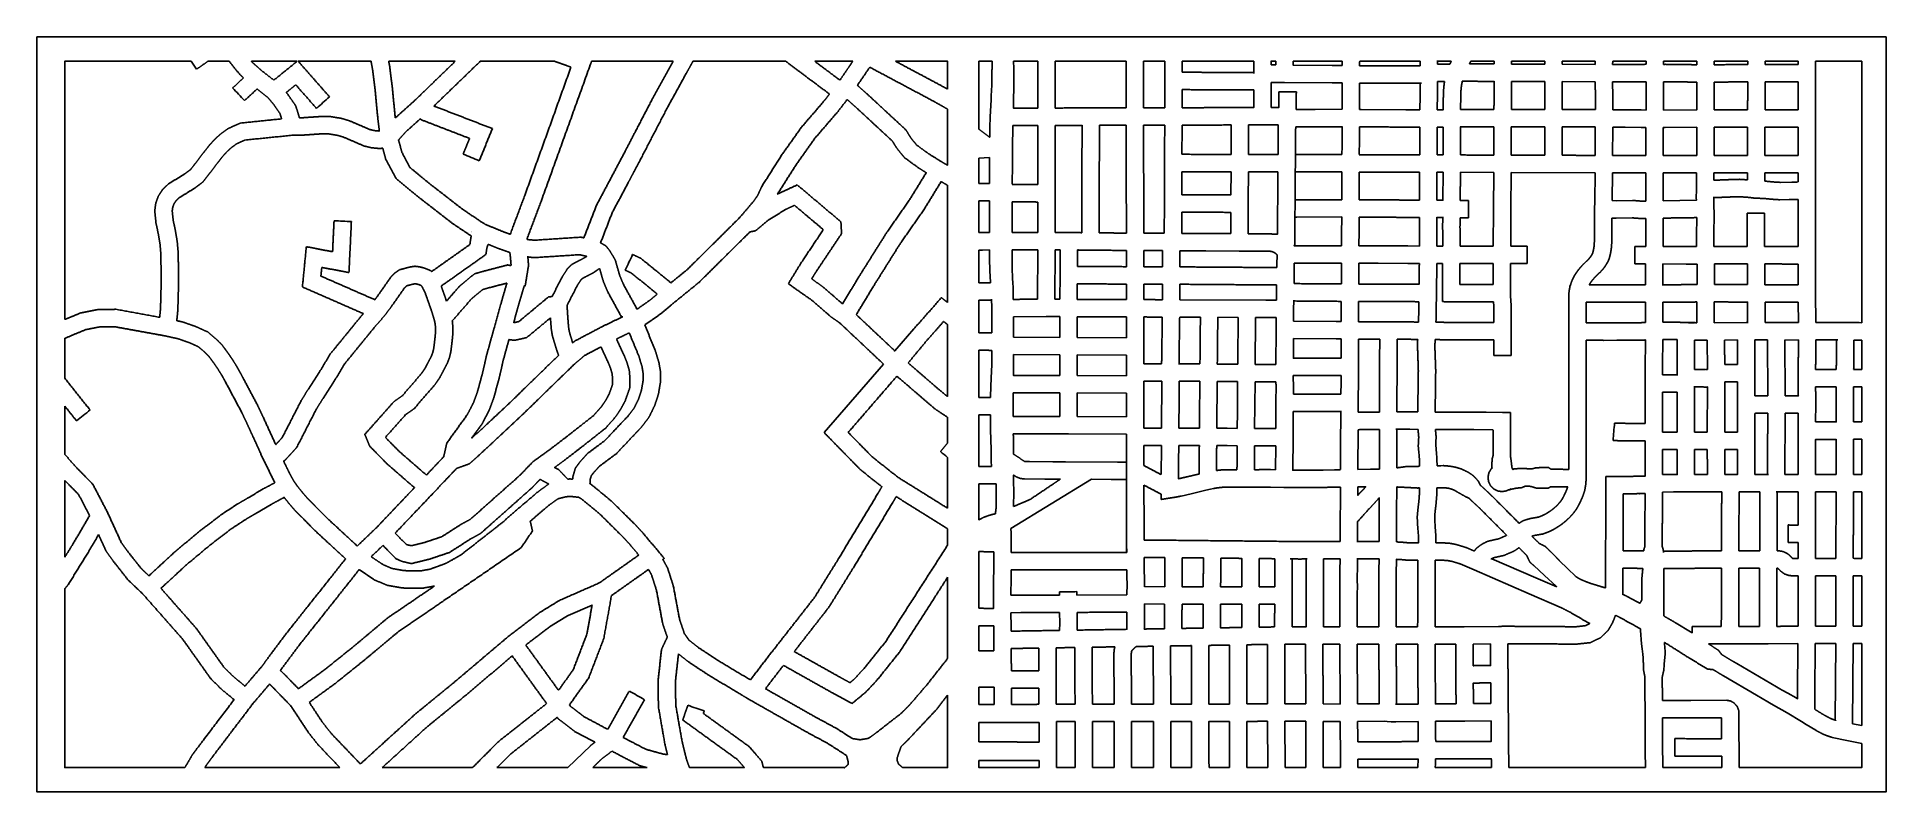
# Model space of a CAD drawing. Header units: millimetres. Extents: x 695 to 1227, y -950 to -733.
import ezdxf

# ---------------------------------------------------------------- set-up
doc = ezdxf.new("R2010")
doc.units = ezdxf.units.MM
doc.layers.add('Laser$Cut', color=1, linetype='Continuous', true_color=0xff0000)
doc.layers.add('Laser$Outline', color=3, linetype='Continuous', true_color=0x00ff00)

msp = doc.modelspace()

# ---------------------------------------------------------------- linework, layer by layer
at = {"layer": 'Laser$Cut'}
for p, q in [((1097.9, -740.46), (1097.91, -739.38)), ((969.73, -739.64), (969.72, -741.45)), ((975.95, -741.7), (975.94, -739.64)), ((975.96, -748.41), (975.95, -741.7)), ((982.89, -739.64), (982.88, -753.09)), ((987.88, -753.07), (987.88, -739.64)), ((1019.42, -744.15), (1019.41, -745.27)), ((1019.43, -739.64), (1019.42, -744.15)), ((1024.42, -742.79), (1024.42, -742.78)), ((1045.04, -739.64), (1045.02, -743.18)), ((1050.03, -740.7), (1050.03, -739.5)), ((1051.35, -740.7), (1050.03, -740.7)), ((1067.62, -740.8), (1056.35, -740.73)), ((1070.5, -740.83), (1067.62, -740.8)), ((1077, -740.94), (1075.49, -740.94)), ((1084.05, -740.92), (1077, -740.94)), ((1084.21, -740.92), (1084.05, -740.92)), ((1088.28, -740.91), (1084.21, -740.92)), ((1092.89, -740.9), (1088.28, -740.91)), ((1092.89, -740.9), (1092.89, -740.9)), ((1114.22, -740.41), (1114.22, -740.41)), ((1114.22, -740.41), (1114.22, -740.41)), ((1119.22, -740.43), (1119.22, -739.64)), ((1128.79, -740.46), (1119.22, -740.43)), ((1128.79, -739.64), (1128.79, -740.46)), ((1133.78, -740.49), (1133.79, -739.64)), ((1143.29, -740.55), (1133.78, -740.49)), ((1157.93, -739.64), (1157.92, -740.51)), ((1162.92, -740.52), (1162.92, -739.64)), ((1172.5, -740.62), (1172.5, -740.63)), ((1177.5, -740.64), (1177.5, -740.63)), ((1201.66, -740.53), (1192.14, -740.52)), ((1192.14, -740.52), (1192.14, -740.52)), ((1206.65, -743.03), (1206.66, -739.64)), ((1206.65, -756.14), (1206.65, -743.03)), ((969.5, -749.54), (969.43, -750.75)), ((969.64, -746.54), (969.5, -749.54)), ((1019.41, -745.27), (1019.43, -753.01)), ((1045.01, -747.87), (1045, -752.94)), ((1050, -752.93), (1050.01, -746.5)), ((1050.01, -746.5), (1050.01, -745.69)), ((1050.01, -745.7), (1053.85, -745.71)), ((1053.85, -745.71), (1067.58, -745.8)), ((1067.58, -745.8), (1070.49, -745.83)), ((1075.48, -745.94), (1077.01, -745.94)), ((1077.01, -745.94), (1084.05, -745.92)), ((1084.05, -745.92), (1084.22, -745.92)), ((1084.22, -745.92), (1088.3, -745.91)), ((1088.3, -745.91), (1093.27, -745.9)), ((1092.86, -749.63), (1092.83, -753.58)), ((1092.87, -746.56), (1092.86, -748.54)), ((1092.86, -748.54), (1092.86, -748.67)), ((1092.86, -748.67), (1092.86, -749.06)), ((1092.86, -749.06), (1092.86, -749.63)), ((1092.87, -745.89), (1092.87, -746.56)), ((1097.83, -753.58), (1097.86, -749.09)), ((1097.86, -747.27), (1097.87, -745.46)), ((1097.86, -748.56), (1097.86, -747.27)), ((1097.86, -748.98), (1097.86, -748.56)), ((1097.86, -749.09), (1097.86, -748.98)), ((1114.2, -745.41), (1114.2, -745.41)), ((1119.14, -753.5), (1119.19, -745.43)), ((1119.19, -745.43), (1128.77, -745.46)), ((1133.75, -753.52), (1133.77, -745.49)), ((1133.77, -745.49), (1143.28, -745.55)), ((1143.32, -749.54), (1143.31, -753.13)), ((1157.9, -745.5), (1157.9, -749.57)), ((1157.9, -749.57), (1157.9, -750.48)), ((1162.89, -752.7), (1162.9, -749.58)), ((1162.9, -749.58), (1162.9, -745.51)), ((1192.14, -745.52), (1201.65, -745.53)), ((969.43, -750.75), (969.18, -755.59)), ((982.88, -753.09), (982.88, -753.09)), ((987.88, -753.08), (987.88, -753.07)), ((1024.43, -752.99), (1024.43, -752.99)), ((1070.32, -753.45), (1062.68, -753.46)), ((1070.48, -753.45), (1070.32, -753.45)), ((1075.91, -753.49), (1075.47, -753.48)), ((1075.47, -753.48), (1075.47, -753.48)), ((1088.75, -753.57), (1075.91, -753.49)), ((1097.86, -753.58), (1097.83, -753.58)), ((1099.02, -753.58), (1097.86, -753.58)), ((1099.54, -753.58), (1099.02, -753.58)), ((1099.56, -751.75), (1099.55, -753.58)), ((1108.4, -753.48), (1104.54, -753.51)), ((1104.54, -753.51), (1104.54, -753.5)), ((1114.14, -753.49), (1108.4, -753.48)), ((1114.14, -753.49), (1114.14, -753.49)), ((1121.39, -753.51), (1119.14, -753.5)), ((1119.14, -753.5), (1119.14, -753.5)), ((1125.55, -753.51), (1121.39, -753.51)), ((1128.75, -753.52), (1125.55, -753.51)), ((1128.75, -753.52), (1128.75, -753.52)), ((1142.28, -753.53), (1133.75, -753.52)), ((1133.75, -753.52), (1133.75, -753.52)), ((1143.31, -753.54), (1142.28, -753.53)), ((1143.31, -753.13), (1143.31, -753.54)), ((1150.7, -753.59), (1148.31, -753.56)), ((1148.31, -753.56), (1148.31, -753.56)), ((1156.52, -753.64), (1150.7, -753.59)), ((1157.89, -753.65), (1156.52, -753.64)), ((1157.9, -752.33), (1157.89, -753.65)), ((1157.9, -750.48), (1157.9, -752.33)), ((1162.89, -753.65), (1162.89, -752.7)), ((1172.51, -753.6), (1162.89, -753.65)), ((1162.89, -753.65), (1162.89, -753.65)), ((1186.64, -753.58), (1177.5, -753.58)), ((1187.12, -753.58), (1186.64, -753.58)), ((1201.65, -753.63), (1192.12, -753.59)), ((969.08, -759.79), (969.05, -761.36)), ((969.11, -758.67), (969.08, -759.79)), ((969.18, -755.59), (969.11, -758.67)), ((975.61, -764.17), (975.69, -758.67)), ((982.88, -758.08), (982.9, -775.12)), ((987.9, -777.65), (987.88, -758.08)), ((1019.43, -758), (1019.39, -764.5)), ((1019.43, -758), (1019.43, -758)), ((1024.38, -766.39), (1024.42, -759.06)), ((1024.42, -759.06), (1024.42, -757.99)), ((1038.49, -757.96), (1038.49, -766.46)), ((1043.49, -766.47), (1043.49, -757.95)), ((1057.09, -758.46), (1064.14, -758.45)), ((1064.14, -758.45), (1070.34, -758.45)), ((1070.34, -758.45), (1070.45, -758.45)), ((1070.45, -758.45), (1070.44, -762.44)), ((1075.44, -760.84), (1075.45, -758.48)), ((1075.45, -758.48), (1075.45, -758.48)), ((1092.8, -758.58), (1092.77, -766.54)), ((1092.8, -758.58), (1092.8, -758.58)), ((1097.76, -766.56), (1097.8, -758.58)), ((1097.8, -758.58), (1099.04, -758.58)), ((1099.04, -758.58), (1099.5, -758.57)), ((1099.52, -758.57), (1099.49, -766.57)), ((1099.5, -758.57), (1099.52, -758.57)), ((1104.4, -758.5), (1104.52, -758.5)), ((1104.52, -758.5), (1108.41, -758.48)), ((1108.41, -758.48), (1108.81, -758.48)), ((1108.81, -758.48), (1111.11, -758.49)), ((1111.11, -758.49), (1113.4, -758.49)), ((1113.4, -758.49), (1114.12, -758.49)), ((1119.11, -758.5), (1125.55, -758.51)), ((1125.55, -758.51), (1128.74, -758.51)), ((1133.74, -758.52), (1143.3, -758.53)), ((1143.3, -758.53), (1143.26, -766.6)), ((1143.3, -758.53), (1143.3, -758.53)), ((1148.26, -766.71), (1148.3, -758.92)), ((1148.3, -758.92), (1148.3, -758.56)), ((1148.3, -758.56), (1151.92, -758.59)), ((1148.3, -758.56), (1148.3, -758.56)), ((1151.92, -758.59), (1156.48, -758.64)), ((1156.48, -758.64), (1157.31, -758.64)), ((1157.31, -758.64), (1157.87, -758.65)), ((1157.86, -759.04), (1157.81, -766.73)), ((1157.87, -758.65), (1157.86, -759.04)), ((1157.87, -758.65), (1157.87, -758.65)), ((1162.82, -765.91), (1162.86, -758.66)), ((1162.86, -758.65), (1163.39, -758.65)), ((1162.86, -758.65), (1162.86, -758.65)), ((1162.86, -758.66), (1162.86, -758.65)), ((1163.39, -758.65), (1172.52, -758.6)), ((1177.51, -758.58), (1178.73, -758.58)), ((1178.73, -758.58), (1187.11, -758.58)), ((1192.11, -758.59), (1201.65, -758.63)), ((1206.63, -769.21), (1206.65, -756.14)), ((975.57, -770.6), (975.61, -764.83)), ((975.61, -764.65), (975.61, -764.17)), ((1019.39, -764.5), (1019.37, -768.87)), ((1070.42, -764.16), (1070.41, -766.49)), ((1070.44, -762.44), (1070.42, -764.16)), ((1075.4, -766.49), (1075.43, -762.47)), ((1075.43, -762.47), (1075.44, -760.84)), ((1162.81, -766.73), (1162.82, -765.91)), ((968.98, -770), (968.97, -774.81)), ((968.98, -767.33), (968.98, -770)), ((975.54, -773.81), (975.57, -770.6)), ((1019.37, -768.87), (1019.34, -777.36)), ((1024.33, -778.07), (1024.36, -771.39)), ((1052.02, -766.44), (1043.49, -766.47)), ((1070.41, -766.49), (1057.02, -766.44)), ((1092.77, -766.54), (1075.4, -766.5)), ((1092.77, -766.54), (1092.77, -766.54)), ((1097.76, -766.56), (1097.76, -766.56)), ((1099.49, -766.57), (1097.76, -766.56)), ((1114.09, -766.62), (1114.08, -766.62)), ((1114.09, -766.62), (1114.09, -766.62)), ((1119.08, -766.64), (1119.08, -766.63)), ((1143.26, -766.6), (1143.26, -766.7)), ((1143.26, -766.7), (1143.26, -766.71)), ((1143.26, -766.71), (1143.26, -766.71)), ((1156.51, -766.73), (1148.26, -766.72)), ((1148.26, -766.72), (1148.26, -766.72)), ((1157.81, -766.73), (1156.51, -766.73)), ((1157.81, -766.73), (1157.81, -766.73)), ((1157.81, -766.73), (1157.81, -766.73)), ((1172.48, -766.74), (1162.81, -766.74)), ((1162.81, -766.74), (1162.81, -766.74)), ((1172.48, -766.73), (1172.48, -766.74)), ((1187.09, -766.73), (1177.48, -766.73)), ((1177.48, -766.73), (1177.48, -766.73)), ((1187.09, -766.72), (1187.09, -766.73)), ((1201.64, -766.72), (1192.09, -766.73)), ((1201.64, -766.71), (1201.64, -766.72)), ((1206.65, -782.29), (1206.63, -769.21)), ((975.55, -775.03), (975.54, -773.81)), ((1038.48, -771.46), (1038.44, -778.09)), ((1043.42, -779.63), (1043.47, -771.47)), ((1043.47, -771.47), (1051.98, -771.44)), ((1056.98, -771.44), (1070.38, -771.48)), ((1070.38, -771.48), (1070.36, -779.48)), ((1070.38, -771.48), (1070.38, -771.48)), ((1075.38, -771.5), (1092.74, -771.54)), ((1075.38, -771.5), (1075.38, -771.5)), ((1075.38, -771.5), (1075.38, -771.5)), ((1092.74, -771.54), (1092.7, -779.58)), ((1097.69, -779.61), (1097.74, -771.56)), ((1097.74, -771.56), (1099.48, -771.56)), ((1099.48, -771.56), (1099.45, -779.61)), ((1104.48, -771.58), (1114.07, -771.62)), ((1114.07, -771.62), (1114.02, -782.11)), ((1119.02, -782.14), (1119.06, -771.63)), ((1119.06, -771.64), (1143.22, -771.7)), ((1143.22, -771.71), (1143.13, -779.99)), ((1143.22, -771.7), (1143.22, -771.7)), ((1148.13, -779.73), (1148.22, -771.73)), ((1148.22, -771.73), (1148.22, -771.71)), ((1148.22, -771.71), (1156.5, -771.72)), ((1148.22, -771.71), (1148.22, -771.71)), ((1156.5, -771.72), (1157.8, -771.73)), ((1157.8, -771.73), (1157.8, -774.95)), ((1157.8, -771.73), (1157.8, -771.73)), ((1157.8, -771.73), (1157.8, -771.73)), ((1157.8, -774.95), (1157.81, -779.89)), ((1162.8, -771.74), (1172.43, -771.73)), ((1162.8, -771.74), (1162.8, -771.74)), ((1162.8, -779.76), (1162.8, -771.74)), ((1172.43, -771.73), (1172.37, -776.93)), ((1177.41, -773.86), (1177.41, -773.86)), ((1177.43, -771.73), (1187.06, -771.73)), ((1192.06, -771.73), (1201.64, -771.71)), ((1199.83, -774.41), (1196.54, -774.47)), ((1201.25, -774.37), (1199.83, -774.41)), ((1201.64, -774.36), (1201.25, -774.37)), ((975.56, -784.16), (975.55, -780.03)), ((982.9, -780.12), (982.9, -788.91)), ((987.9, -788.91), (987.9, -777.65)), ((1019.33, -780.63), (1019.29, -789.11)), ((1019.34, -777.36), (1019.33, -780.63)), ((1043.41, -781.93), (1043.42, -780.68)), ((1043.42, -780.68), (1043.42, -779.63)), ((1075.36, -779.46), (1075.36, -779.46)), ((1143.13, -779.99), (1143.1, -782.2)), ((1149.29, -779.74), (1148.13, -779.73)), ((1153.96, -779.71), (1149.29, -779.74)), ((1172.37, -779.62), (1162.8, -779.76)), ((1172.37, -776.93), (1172.35, -778.63)), ((1196.43, -779.47), (1199.07, -779.42)), ((1199.07, -779.42), (1199.95, -779.41)), ((1199.95, -779.41), (1201.65, -779.36)), ((1201.65, -779.36), (1201.65, -782.29)), ((975.54, -788.9), (975.56, -784.16)), ((1024.29, -789.13), (1024.32, -783.06)), ((1038.41, -783.09), (1038.39, -789.22)), ((1070.34, -785.08), (1070.31, -788.58)), ((1070.34, -784.42), (1070.34, -785.08)), ((1075.31, -788.6), (1075.33, -785.28)), ((1075.33, -785.28), (1075.34, -784.45)), ((1092.68, -784.57), (1092.69, -791.28)), ((1097.69, -792.8), (1097.68, -784.51)), ((1114.02, -782.11), (1113.95, -792.82)), ((1118.95, -792.84), (1119.02, -782.14)), ((1143.06, -787.05), (1143.04, -789.27)), ((1143.1, -782.2), (1143.06, -787.05)), ((1148.04, -789.31), (1148.08, -784.73)), ((1148.08, -784.73), (1149.3, -784.73)), ((1149.3, -784.73), (1153.93, -784.71)), ((1157.81, -784.89), (1157.81, -788.97)), ((1162.81, -788.89), (1162.81, -784.75)), ((1172.47, -784.61), (1172.43, -789.72)), ((1172.47, -784.61), (1172.47, -784.61)), ((1177.43, -789.77), (1177.48, -783.25)), ((1201.65, -782.29), (1201.64, -792.96)), ((1206.64, -795.01), (1206.65, -782.29)), ((966.37, -788.93), (965.94, -788.93)), ((969.01, -788.92), (966.37, -788.93)), ((969.01, -788.92), (969.01, -788.92)), ((982.31, -788.91), (975.54, -788.9)), ((975.54, -788.9), (975.54, -788.9)), ((982.9, -788.91), (982.31, -788.91)), ((1031.23, -789.18), (1024.29, -789.13)), ((1038.39, -789.22), (1031.23, -789.18)), ((1038.39, -789.22), (1038.39, -789.22)), ((1070.31, -789.28), (1070.3, -792.71)), ((1070.31, -788.58), (1070.31, -789.28)), ((1075.29, -792.72), (1075.31, -788.6)), ((1092.69, -791.28), (1092.69, -792.78)), ((1143.04, -789.27), (1143.03, -791.41)), ((1148.03, -789.98), (1148.04, -789.31)), ((1148.03, -791.06), (1148.03, -789.98)), ((1157.81, -790.83), (1157.8, -790.86)), ((1157.8, -790.86), (1157.8, -792.68)), ((1157.81, -788.97), (1157.81, -790.83)), ((1162.79, -792.74), (1162.8, -790.89)), ((1162.8, -790.85), (1162.81, -788.98)), ((1162.8, -790.89), (1162.8, -790.85)), ((1162.81, -788.98), (1162.81, -788.89)), ((1172.43, -789.83), (1172.41, -792.96)), ((1172.43, -789.72), (1172.43, -789.83)), ((1177.4, -792.95), (1177.43, -789.88)), ((1177.43, -789.88), (1177.43, -789.77)), ((965.94, -793.93), (966.37, -793.93)), ((966.37, -793.93), (966.99, -793.93)), ((966.99, -793.93), (969, -793.92)), ((969, -793.92), (969.01, -795.49)), ((969.01, -795.49), (969.01, -795.51)), ((969.01, -795.51), (969.03, -797.41)), ((975.52, -793.9), (975.79, -793.9)), ((975.79, -793.9), (982.89, -793.91)), ((982.89, -793.91), (982.84, -808.1)), ((987.84, -808.1), (987.89, -793.91)), ((987.88, -793.91), (989.35, -793.9)), ((989.35, -793.89), (989.28, -801.16)), ((1013.37, -794.1), (1016.62, -794.11)), ((1016.62, -794.11), (1018.8, -794.11)), ((1018.8, -794.11), (1018.76, -798.47)), ((1023.76, -798.78), (1023.8, -794.13)), ((1023.8, -794.13), (1031.21, -794.17)), ((1031.21, -794.17), (1040.87, -794.23)), ((1040.87, -794.23), (1049.22, -794.25)), ((1070.27, -797.71), (1070.27, -798.34)), ((1075.27, -797.71), (1075.81, -797.71)), ((1075.27, -798.9), (1075.27, -797.71)), ((1075.27, -797.71), (1075.27, -797.71)), ((1076.93, -792.72), (1075.29, -792.72)), ((1075.29, -792.72), (1075.29, -792.72)), ((1075.81, -797.71), (1078.67, -797.72)), ((1078.69, -792.73), (1076.93, -792.72)), ((1078.67, -797.72), (1078.79, -797.72)), ((1078.83, -792.73), (1078.71, -792.73)), ((1078.79, -797.72), (1078.8, -797.72)), ((1078.8, -797.72), (1080.82, -797.73)), ((1086.66, -792.75), (1078.83, -792.73)), ((1080.82, -797.73), (1089.33, -797.76)), ((1089.36, -792.76), (1086.66, -792.75)), ((1089.33, -797.76), (1091.36, -797.77)), ((1092.69, -792.78), (1089.36, -792.76)), ((1091.36, -797.77), (1092.67, -797.78)), ((1092.69, -792.78), (1092.69, -792.78)), ((1097.59, -806.31), (1097.67, -797.85)), ((1097.67, -797.85), (1097.67, -797.8)), ((1097.67, -797.8), (1097.92, -797.8)), ((1099.39, -792.81), (1097.69, -792.8)), ((1097.69, -792.8), (1097.69, -792.8)), ((1097.92, -797.8), (1099.36, -797.8)), ((1099.37, -797.79), (1099.36, -801.16)), ((1099.36, -797.8), (1099.37, -797.8)), ((1113.93, -797.82), (1113.9, -802.72)), ((1113.95, -792.82), (1113.95, -792.83)), ((1118.9, -802.74), (1118.93, -797.83)), ((1118.95, -792.84), (1118.95, -792.84)), ((1154.69, -797.93), (1157.78, -797.94)), ((1157.8, -792.72), (1157.79, -792.94)), ((1157.79, -792.94), (1157.79, -792.94)), ((1157.79, -792.94), (1157.79, -792.94)), ((1157.8, -792.68), (1157.8, -792.72)), ((1162.77, -797.94), (1169.48, -797.96)), ((1162.79, -792.94), (1162.79, -792.74)), ((1169.49, -792.96), (1162.79, -792.94)), ((1169.48, -797.96), (1169.74, -797.96)), ((1169.73, -792.96), (1169.49, -792.96)), ((1170.53, -792.96), (1169.73, -792.96)), ((1169.74, -797.96), (1170.54, -797.96)), ((1172.41, -792.96), (1170.53, -792.96)), ((1170.54, -797.96), (1172.58, -797.96)), ((1186.97, -792.94), (1177.4, -792.95)), ((1191.96, -792.94), (1191.96, -792.94)), ((1192.07, -797.94), (1192.07, -797.94)), ((1201.65, -797.96), (1201.65, -803.9)), ((1206.65, -806.39), (1206.64, -795.01)), ((975.64, -802.08), (975.54, -799.07)), ((975.7, -803.39), (975.64, -802.08)), ((989.28, -801.16), (989.25, -808.1)), ((994.3, -798.69), (994.3, -798.68)), ((1008.38, -798.72), (1008.38, -798.72)), ((1018.76, -798.47), (1018.76, -798.74)), ((1018.76, -798.74), (1018.76, -798.75)), ((1018.76, -798.75), (1018.76, -798.75)), ((1070.27, -802.08), (1070.25, -803.7)), ((1070.27, -800.76), (1070.26, -801.18)), ((1070.26, -801.18), (1070.26, -801.64)), ((1070.27, -798.34), (1070.27, -800.76)), ((1075.25, -803.73), (1075.26, -802.07)), ((1075.26, -800.79), (1075.27, -798.9)), ((1075.26, -801.62), (1075.26, -800.79)), ((1099.36, -801.16), (1099.3, -808.78)), ((1104.34, -803.82), (1104.36, -801.19)), ((1104.36, -801.19), (1104.36, -800.06)), ((1113.9, -802.72), (1113.9, -803.83)), ((1118.89, -806.27), (1118.9, -802.74)), ((975.76, -804.71), (975.7, -803.39)), ((989.25, -808.1), (989.25, -808.1)), ((994.25, -808.12), (994.25, -808.11)), ((997.99, -808.13), (994.25, -808.12)), ((1008.39, -808.17), (997.99, -808.13)), ((1008.39, -803.72), (1008.39, -803.72)), ((1008.39, -808.17), (1008.39, -808.17)), ((1013.39, -808.19), (1013.39, -808.19)), ((1018.74, -803.75), (1018.74, -803.75)), ((1018.74, -803.75), (1018.74, -803.75)), ((1018.75, -808.22), (1018.74, -808.22)), ((1023.74, -808.25), (1023.74, -803.78)), ((1048.46, -808.34), (1023.74, -808.24)), ((1051.53, -808.37), (1048.46, -808.34)), ((1070.25, -803.7), (1070.25, -803.7)), ((1077.32, -803.74), (1075.25, -803.73)), ((1079.24, -803.74), (1077.32, -803.74)), ((1080.57, -803.75), (1079.24, -803.74)), ((1084.69, -803.76), (1080.57, -803.75)), ((1087.27, -803.76), (1084.69, -803.76)), ((1089.39, -803.76), (1087.27, -803.76)), ((1097.59, -806.84), (1097.59, -806.31)), ((1097.59, -806.97), (1097.59, -806.84)), ((1118.94, -807.17), (1118.89, -806.2)), ((1119.07, -809.81), (1118.94, -807.17)), ((1135.66, -807.89), (1135.68, -816.19)), ((1136.01, -804.46), (1136, -804.52)), ((1136.1, -804.14), (1136.01, -804.46)), ((1157.75, -803.91), (1153.16, -803.91)), ((1162.75, -803.92), (1162.75, -803.91)), ((1165.38, -803.92), (1165.36, -803.92)), ((1165.42, -803.91), (1165.38, -803.92)), ((1165.5, -803.91), (1165.42, -803.91)), ((1187.11, -803.89), (1187.11, -803.89)), ((1192.11, -803.9), (1192.11, -803.89)), ((1206.72, -814.81), (1206.65, -806.39)), ((969.62, -809.34), (969.64, -813.58)), ((969.64, -813.58), (969.65, -817.78)), ((975.87, -813.11), (985.33, -813.09)), ((975.87, -813.14), (975.87, -813.11)), ((975.89, -815.04), (975.87, -813.14)), ((985.33, -813.09), (989.24, -813.1)), ((994.23, -813.13), (994.23, -813.12)), ((1008.4, -813.17), (1008.4, -813.17)), ((1023.71, -813.24), (1029.68, -813.27)), ((1034.68, -813.29), (1040.54, -813.31)), ((1045.53, -813.33), (1048.44, -813.34)), ((1048.44, -813.34), (1051.49, -813.36)), ((1051.49, -813.36), (1051.49, -815)), ((1056.49, -814.41), (1056.49, -810.9)), ((1070.19, -812.02), (1070.17, -814.48)), ((1070.21, -808.7), (1070.19, -810.64)), ((1070.19, -810.64), (1070.19, -810.76)), ((1070.19, -810.76), (1070.19, -812.02)), ((1070.2, -808.7), (1070.21, -808.7)), ((1075.17, -814.54), (1075.19, -810.8)), ((1075.19, -810.8), (1075.21, -808.73)), ((1075.21, -808.73), (1077.31, -808.74)), ((1077.31, -808.74), (1079.21, -808.74)), ((1079.21, -808.74), (1080.54, -808.75)), ((1080.54, -808.75), (1084.69, -808.75)), ((1084.69, -808.75), (1087.27, -808.76)), ((1087.27, -808.76), (1089.36, -808.76)), ((1092.47, -813.73), (1092.46, -814.65)), ((1092.51, -811.86), (1092.47, -813.73)), ((1092.56, -808.8), (1092.51, -811.66)), ((1092.51, -811.66), (1092.51, -811.86)), ((1097.45, -814.7), (1097.47, -813.82)), ((1097.47, -813.61), (1097.51, -811.76)), ((1097.47, -813.82), (1097.47, -813.61)), ((1097.51, -811.76), (1097.52, -811.04)), ((1114.08, -810.02), (1114.09, -810.45)), ((1114.09, -810.45), (1114.1, -810.65)), ((1114.1, -811.15), (1114.09, -812.37)), ((1114.09, -812.37), (1114.09, -812.53)), ((1114.09, -812.53), (1114.09, -812.74)), ((1114.09, -812.74), (1114.09, -814.76)), ((1114.1, -810.65), (1114.1, -811.15)), ((1119.09, -810.29), (1119.07, -809.81)), ((1119.08, -816.2), (1119.09, -812.76)), ((1119.1, -810.58), (1119.09, -810.29)), ((1119.09, -812.38), (1119.1, -811.16)), ((1119.09, -812.54), (1119.09, -812.38)), ((1119.09, -812.76), (1119.09, -812.54)), ((1119.1, -811.16), (1119.1, -810.58)), ((1140.66, -808.93), (1141.4, -808.93)), ((1141.4, -808.93), (1153.16, -808.9)), ((1153.16, -808.9), (1157.74, -808.91)), ((1157.73, -810.96), (1157.72, -812.14)), ((1157.72, -812.14), (1157.72, -812.57)), ((1157.72, -812.57), (1157.72, -814.16)), ((1157.73, -808.91), (1157.73, -810.96)), ((1162.71, -814.64), (1162.72, -812.58)), ((1162.72, -810.97), (1162.73, -808.91)), ((1162.72, -811.41), (1162.72, -810.97)), ((1162.72, -812.58), (1162.72, -811.41)), ((1162.73, -808.92), (1162.73, -808.92)), ((1201.68, -808.9), (1201.73, -814.82)), ((969.65, -817.78), (969.65, -817.79)), ((975.88, -818.97), (975.89, -815.04)), ((989.23, -819.07), (975.88, -818.97)), ((1008.4, -819.15), (994.23, -819.1)), ((1051.48, -816.88), (1051.41, -826.86)), ((1051.49, -815), (1051.48, -816.88)), ((1068.75, -814.47), (1056.49, -814.41)), ((1070.17, -814.48), (1068.75, -814.47)), ((1083.82, -814.62), (1075.17, -814.54)), ((1089.37, -814.62), (1083.82, -814.62)), ((1119.07, -824.28), (1119.08, -816.2)), ((1135.68, -816.19), (1135.68, -817.32)), ((1135.68, -817.32), (1135.68, -820.64)), ((1140.68, -814.86), (1140.68, -814.86)), ((1150.22, -814.87), (1145.62, -814.91)), ((1150.96, -814.87), (1150.22, -814.87)), ((1153.2, -814.87), (1150.96, -814.87)), ((1157.72, -814.16), (1157.71, -814.81)), ((1165.32, -814.66), (1162.71, -814.64)), ((1165.89, -814.67), (1165.32, -814.66)), ((1166.29, -814.68), (1165.89, -814.67)), ((1166.73, -814.69), (1166.29, -814.68)), ((1167.33, -814.71), (1166.73, -814.69)), ((1167.43, -814.72), (1167.33, -814.71)), ((1168.49, -814.78), (1168.36, -814.77)), ((1168.57, -814.78), (1168.49, -814.78)), ((1186.72, -814.79), (1177.47, -814.84)), ((1187.13, -814.79), (1186.72, -814.79)), ((1187.31, -814.79), (1187.13, -814.79)), ((1195.37, -814.82), (1192.13, -814.81)), ((1196.56, -814.82), (1195.37, -814.82)), ((1201.73, -814.82), (1196.56, -814.82)), ((1215.17, -814.81), (1206.72, -814.82)), ((1206.72, -814.82), (1206.72, -814.81)), ((1219.19, -814.82), (1215.17, -814.81)), ((1219.94, -814.83), (1219.19, -814.82)), ((975.88, -826.25), (975.88, -823.97)), ((975.88, -823.97), (989.23, -824.07)), ((994.22, -824.09), (1008.41, -824.15)), ((1056.42, -825.04), (1056.44, -822.68)), ((1056.44, -822.68), (1056.46, -819.41)), ((1056.46, -819.41), (1068.72, -819.47)), ((1068.72, -819.47), (1070.14, -819.48)), ((1070.14, -820.83), (1070.13, -825.07)), ((1070.14, -819.48), (1070.14, -820.83)), ((1075.13, -824.89), (1075.14, -819.54)), ((1081.29, -819.6), (1081.25, -825.43)), ((1081.29, -819.59), (1081.29, -819.59)), ((1086.24, -825.46), (1086.28, -819.61)), ((1114.08, -819.76), (1114.07, -824.28)), ((1135.68, -820.64), (1135.68, -826.04)), ((1140.67, -826.04), (1140.68, -820.64)), ((1140.68, -820.64), (1140.68, -819.85)), ((1145.61, -819.91), (1149.47, -819.87)), ((1149.47, -819.87), (1150.24, -819.87)), ((1150.24, -819.87), (1153.99, -819.87)), ((1157.69, -819.81), (1157.67, -828.16)), ((1162.67, -827.14), (1162.69, -819.64)), ((1162.69, -819.64), (1163.63, -819.65)), ((1163.63, -819.65), (1164.74, -819.65)), ((1164.74, -819.65), (1165.26, -819.66)), ((1165.26, -819.66), (1165.39, -819.66)), ((1165.39, -819.66), (1165.8, -819.67)), ((1165.8, -819.67), (1165.9, -819.67)), ((1166.32, -819.68), (1166.53, -819.68)), ((1166.53, -819.68), (1166.58, -819.69)), ((1171.8, -828.28), (1171.81, -822.68)), ((1171.81, -822.68), (1171.81, -819.82)), ((1174.98, -819.84), (1175.5, -819.84)), ((1175.5, -819.83), (1175.54, -828.33)), ((1180.49, -819.82), (1184.23, -819.8)), ((1189.23, -819.79), (1189.62, -819.79)), ((1189.62, -819.79), (1192.87, -819.81)), ((1192.87, -819.81), (1192.9, -835.9)), ((1197.89, -835.89), (1197.86, -819.81)), ((1197.86, -819.82), (1201.74, -819.81)), ((1206.74, -819.81), (1212.66, -819.81)), ((1212.66, -819.81), (1213.09, -819.81)), ((975.88, -829.45), (975.88, -826.25)), ((975.88, -830), (975.88, -829.45)), ((1018.52, -826.67), (1013.41, -826.66)), ((1026.63, -826.69), (1023.37, -826.68)), ((1029.55, -826.7), (1026.63, -826.69)), ((1029.55, -826.69), (1029.55, -826.7)), ((1034.54, -826.72), (1034.54, -826.72)), ((1040.43, -826.77), (1040.43, -826.78)), ((1045.43, -826.83), (1045.43, -826.82)), ((1048.35, -826.84), (1045.43, -826.83)), ((1051.41, -826.86), (1048.35, -826.84)), ((1070.13, -825.07), (1067.92, -825.04)), ((1075.13, -827.58), (1075.13, -824.89)), ((1075.13, -829.18), (1075.13, -827.58)), ((1075.13, -830.31), (1075.13, -829.18)), ((1081.25, -825.43), (1081.18, -840.52)), ((1086.18, -840.51), (1086.24, -825.46)), ((1135.67, -826.54), (1135.66, -840.47)), ((1135.68, -826.04), (1135.67, -826.54)), ((1140.66, -840.46), (1140.67, -826.54)), ((1140.67, -826.54), (1140.67, -826.04)), ((1157.67, -829.1), (1157.65, -832.28)), ((1157.67, -828.16), (1157.67, -829.1)), ((1162.66, -829.78), (1162.67, -828.18)), ((1162.67, -828.18), (1162.67, -827.14)), ((1166.8, -829.79), (1166.8, -829.79)), ((1171.8, -828.28), (1171.8, -828.28)), ((1212.64, -828.29), (1212.64, -828.3)), ((1219.94, -828.31), (1217.63, -828.31)), ((1217.63, -828.31), (1217.63, -828.31)), ((975.83, -836.19), (975.84, -835)), ((975.84, -835), (989.22, -835.02)), ((989.22, -830.03), (975.88, -830.01)), ((989.22, -830.02), (989.22, -830.03)), ((1008.41, -830.11), (994.22, -830.04)), ((994.22, -830.04), (994.22, -830.04)), ((994.22, -835.04), (1008.42, -835.11)), ((1013.41, -831.66), (1018.58, -831.67)), ((1018.58, -831.67), (1018.48, -845.16)), ((1023.54, -836.86), (1023.58, -831.68)), ((1023.58, -831.68), (1026.61, -831.69)), ((1026.61, -831.69), (1029.5, -831.7)), ((1034.5, -831.72), (1037.5, -831.73)), ((1045.28, -845.24), (1045.39, -831.82)), ((1046.51, -831.83), (1048.32, -831.84)), ((1048.32, -831.84), (1051.42, -831.86)), ((1051.43, -832.72), (1051.42, -837.9)), ((1056.38, -830.04), (1067.89, -830.04)), ((1056.42, -835.41), (1056.42, -832.7)), ((1067.89, -830.04), (1070.13, -830.06)), ((1070.11, -834.77), (1070.1, -835.41)), ((1070.13, -832.71), (1070.11, -834.77)), ((1070.13, -830.06), (1070.13, -830.31)), ((1070.13, -830.31), (1070.13, -831.29)), ((1070.13, -831.29), (1070.13, -832.71)), ((1075.1, -835.91), (1075.12, -832.74)), ((1075.12, -832.74), (1075.13, -831.77)), ((1075.13, -831.77), (1075.13, -830.31)), ((1092.29, -835.17), (1092.28, -835.9)), ((1092.31, -834.69), (1092.29, -835.17)), ((1092.36, -831.92), (1092.31, -834.69)), ((1097.29, -835.27), (1097.3, -834.8)), ((1097.3, -834.8), (1097.33, -833.37)), ((1097.33, -833.37), (1097.36, -831.95)), ((1157.65, -833.05), (1157.67, -836.26)), ((1162.67, -835.6), (1162.66, -834.78)), ((1166.81, -834.78), (1166.83, -841.42)), ((1171.83, -841.9), (1171.8, -833.3)), ((1175.54, -833.33), (1175.52, -846.28)), ((1209.6, -833.28), (1212.63, -833.29)), ((1217.62, -833.31), (1219.94, -833.31)), ((975.78, -839.84), (975.83, -836.45)), ((975.83, -836.45), (975.83, -836.19)), ((1023.48, -845.17), (1023.54, -836.86)), ((1051.42, -837.9), (1051.38, -843.14)), ((1056.37, -843.17), (1056.39, -840.41)), ((1070.07, -840.4), (1070.05, -843.81)), ((1070.07, -840.17), (1070.07, -840.4)), ((1070.1, -835.41), (1070.1, -835.41)), ((1075.06, -840.62), (1075.08, -837.93)), ((1075.08, -837.93), (1075.1, -835.91)), ((1081.18, -840.53), (1078.1, -840.53)), ((1081.18, -840.52), (1081.18, -840.53)), ((1086.18, -840.51), (1086.18, -840.51)), ((1087.94, -840.51), (1086.18, -840.51)), ((1092.25, -840.52), (1089.37, -840.5)), ((1092.26, -837.57), (1092.25, -840.52)), ((1092.28, -835.9), (1092.26, -837.57)), ((1111.47, -840.61), (1097.25, -840.55)), ((1097.26, -837.61), (1097.28, -835.97)), ((1097.28, -835.97), (1097.29, -835.27)), ((1135.66, -840.47), (1135.67, -842.7)), ((1140.66, -842.69), (1140.66, -840.46)), ((1157.67, -837.35), (1157.66, -843.8)), ((1157.67, -836.26), (1157.67, -837.35)), ((1162.65, -846.29), (1162.67, -836.25)), ((1162.67, -836.25), (1162.67, -835.6)), ((1192.9, -835.9), (1192.9, -835.9)), ((1206.67, -843.4), (1206.71, -838.39)), ((1206.71, -838.39), (1206.72, -837.72)), ((969.28, -842.45), (969.28, -842.79)), ((969.28, -842.79), (969.31, -845.29)), ((969.31, -845.29), (969.32, -846.78)), ((975.81, -841.2), (975.82, -840.66)), ((975.81, -841.73), (975.81, -841.2)), ((975.81, -841.8), (975.81, -841.73)), ((989.23, -841.8), (975.81, -841.8)), ((1008.43, -841.88), (994.22, -841.81)), ((1015.71, -845.15), (1013.43, -845.16)), ((1018.48, -845.16), (1015.71, -845.15)), ((1029.41, -845.17), (1023.47, -845.17)), ((1029.41, -845.17), (1029.41, -845.17)), ((1034.4, -845.19), (1034.4, -845.18)), ((1037.4, -845.2), (1034.4, -845.19)), ((1040.28, -845.23), (1037.4, -845.2)), ((1040.28, -845.22), (1040.28, -845.23)), ((1040.28, -845.23), (1040.28, -845.23)), ((1048.27, -845.24), (1045.28, -845.24)), ((1051.36, -845.25), (1048.27, -845.24)), ((1051.38, -843.14), (1051.36, -845.25)), ((1056.35, -847.77), (1056.37, -843.17)), ((1070.04, -844.53), (1070.03, -846.34)), ((1070.05, -843.81), (1070.04, -844.35)), ((1070.04, -844.35), (1070.04, -844.53)), ((1075.03, -847.71), (1075.03, -845.62)), ((1078.17, -845.53), (1081.17, -845.52)), ((1085.95, -845.51), (1089.36, -845.5)), ((1089.9, -845.5), (1092.32, -845.52)), ((1097.32, -845.55), (1106.91, -845.59)), ((1106.91, -845.59), (1108.3, -845.59)), ((1108.3, -845.59), (1113.86, -845.61)), ((1111.88, -840.61), (1111.47, -840.61)), ((1116.6, -840.63), (1111.88, -840.61)), ((1135.67, -842.7), (1135.69, -857.02)), ((1140.69, -859.52), (1140.66, -842.69)), ((1166.83, -841.42), (1166.85, -846.28)), ((1171.85, -846.29), (1171.83, -841.9)), ((1197.86, -858.49), (1197.89, -840.89)), ((1212.61, -843.39), (1206.67, -843.39)), ((1219.94, -843.37), (1217.6, -843.38)), ((969.45, -850.69), (969.52, -854.63)), ((975.84, -846.8), (991.72, -846.8)), ((975.9, -852.38), (975.88, -848.38)), ((991.72, -846.8), (1008.43, -846.88)), ((1013.43, -850.15), (1015.72, -850.14)), ((1015.72, -850.14), (1018.45, -850.15)), ((1018.44, -850.62), (1018.39, -858.53)), ((1018.45, -850.15), (1018.44, -850.62)), ((1023.41, -854.71), (1023.44, -850.16)), ((1023.44, -850.16), (1029.37, -850.17)), ((1034.36, -850.18), (1037.37, -850.2)), ((1037.37, -850.2), (1040.24, -850.22)), ((1045.2, -857.11), (1045.24, -850.24)), ((1045.24, -850.24), (1048.26, -850.24)), ((1048.26, -850.24), (1051.33, -850.25)), ((1051.33, -850.25), (1051.27, -857.14)), ((1056.26, -857.25), (1056.35, -847.77)), ((1070.02, -849.46), (1070.01, -851.42)), ((1070.03, -846.34), (1070.02, -849.46)), ((1074.99, -853.07), (1075.02, -849.48)), ((1075.02, -849.48), (1075.03, -847.71)), ((1092.37, -850.03), (1092.55, -852.18)), ((1097.59, -852.49), (1097.38, -849.95)), ((1166.85, -846.28), (1166.85, -846.29)), ((1175.52, -846.28), (1175.52, -846.29)), ((1180.52, -846.29), (1180.52, -846.29)), ((1201.65, -845.89), (1201.69, -858.5)), ((1206.66, -848.39), (1212.6, -848.39)), ((1206.68, -858.5), (1206.66, -848.4)), ((1217.59, -848.38), (1219.94, -848.37)), ((969.52, -854.63), (969.55, -856.21)), ((975.9, -852.65), (975.9, -852.38)), ((975.9, -852.67), (975.9, -852.65)), ((987.19, -854.83), (980.49, -854.8)), ((990.89, -854.84), (987.19, -854.83)), ((1005.83, -854.91), (990.89, -854.84)), ((1006.91, -854.91), (1005.83, -854.91)), ((1008.27, -854.91), (1006.91, -854.91)), ((1070.01, -851.42), (1069.98, -854.98)), ((1069.98, -854.98), (1069.99, -856.93)), ((1074.98, -854.99), (1074.99, -853.07)), ((1074.98, -855.88), (1074.98, -854.99)), ((1074.98, -857.04), (1074.98, -855.88)), ((1092.55, -852.18), (1092.61, -852.9)), ((1092.61, -852.9), (1092.62, -853.04)), ((1092.62, -853.04), (1092.74, -854.46)), ((1097.6, -852.63), (1097.59, -852.49)), ((1097.67, -853.43), (1097.6, -852.63)), ((1097.74, -854.23), (1097.67, -853.43)), ((1097.75, -856.01), (1097.74, -854.23)), ((1098.44, -855.99), (1097.75, -856.01)), ((1098.88, -855.97), (1098.44, -855.99)), ((1099.55, -855.95), (1098.88, -855.97)), ((1166.86, -851.29), (1166.86, -852.27)), ((1166.86, -852.27), (1166.86, -858.5)), ((970.94, -861.21), (970.95, -863.13)), ((975.95, -865.21), (975.93, -858.66)), ((979.06, -859.79), (984.9, -859.81)), ((984.9, -859.81), (987.16, -859.82)), ((987.16, -859.82), (989.4, -859.83)), ((998.31, -859.87), (1003.97, -859.9)), ((1003.97, -859.9), (1005.82, -859.91)), ((1005.82, -859.91), (1007.38, -859.91)), ((1040.2, -857.12), (1040.2, -857.12)), ((1045.2, -857.12), (1045.2, -857.11)), ((1051.27, -857.15), (1049.89, -857.11)), ((1056.35, -857.26), (1056.26, -857.26)), ((1058.13, -857.28), (1056.35, -857.26)), ((1058.78, -857.3), (1058.57, -857.29)), ((1059.04, -857.3), (1058.78, -857.3)), ((1062.68, -857.27), (1059.04, -857.3)), ((1065.02, -857.23), (1062.68, -857.27)), ((1068.27, -857.15), (1065.02, -857.23)), ((1069.67, -857.12), (1068.27, -857.15)), ((1069.99, -857.11), (1069.67, -857.12)), ((1069.99, -856.93), (1069.99, -857.11)), ((1078.65, -857), (1074.98, -857.05)), ((1074.98, -857.05), (1074.98, -857.04)), ((1081.18, -856.99), (1078.65, -857)), ((1165.77, -858.51), (1162.62, -858.54)), ((1166.86, -858.51), (1165.77, -858.51)), ((1166.86, -858.51), (1166.86, -858.51)), ((1175.54, -858.49), (1171.85, -858.49)), ((1182.17, -858.49), (1180.54, -858.49)), ((1184.21, -858.49), (1182.17, -858.49)), ((1184.21, -858.49), (1184.21, -858.49)), ((1193.16, -858.48), (1192.86, -858.48)), ((1201.69, -858.5), (1197.86, -858.49)), ((1212.57, -858.5), (1206.68, -858.5)), ((1212.57, -858.5), (1212.57, -858.5)), ((1219.94, -858.52), (1217.57, -858.51)), ((970.95, -865.2), (970.94, -867.52)), ((970.95, -863.13), (970.95, -865.2)), ((975.93, -867.7), (975.94, -865.98)), ((975.94, -865.98), (975.95, -865.21)), ((1024.14, -864.7), (1026.97, -864.03)), ((1026.97, -864.03), (1031.21, -863.06)), ((1031.21, -863.06), (1032.55, -862.74)), ((1032.55, -862.74), (1033.42, -862.54)), ((1037.34, -862.12), (1046.71, -862.11)), ((1046.71, -862.11), (1049.83, -862.11)), ((1049.83, -862.11), (1053.67, -862.21)), ((1053.67, -862.21), (1054.45, -862.23)), ((1055.08, -862.24), (1055.29, -862.24)), ((1055.29, -862.24), (1055.5, -862.25)), ((1055.5, -862.25), (1055.92, -862.25)), ((1055.92, -862.25), (1056.13, -862.25)), ((1056.13, -862.25), (1056.34, -862.26)), ((1056.34, -862.26), (1056.55, -862.26)), ((1056.55, -862.26), (1056.76, -862.26)), ((1056.76, -862.26), (1056.97, -862.26)), ((1056.97, -862.26), (1057.18, -862.27)), ((1057.18, -862.27), (1057.39, -862.27)), ((1057.39, -862.27), (1058.02, -862.28)), ((1058.02, -862.28), (1058.29, -862.29)), ((1058.29, -862.29), (1058.48, -862.29)), ((1058.48, -862.29), (1058.74, -862.29)), ((1058.74, -862.29), (1059.05, -862.29)), ((1059.05, -862.29), (1062.74, -862.27)), ((1062.74, -862.27), (1065.13, -862.23)), ((1068.39, -862.14), (1069.76, -862.11)), ((1069.76, -862.11), (1069.97, -862.11)), ((1069.94, -866.22), (1069.92, -871.35)), ((1069.95, -864.82), (1069.94, -866.22)), ((1069.97, -862.47), (1069.95, -864.82)), ((1069.97, -862.11), (1069.97, -862.47)), ((1074.95, -863.7), (1074.97, -862.04)), ((1074.95, -864.52), (1074.95, -863.7)), ((1086.14, -866.82), (1086.15, -864.56)), ((1086.15, -864.56), (1086.16, -862.09)), ((1126.34, -862.42), (1127.57, -862.42)), ((1127.57, -862.42), (1129.8, -862.42)), ((1162.6, -863.54), (1165.81, -863.51)), ((1165.81, -863.51), (1169.36, -863.49)), ((1169.36, -863.49), (1178.05, -863.48)), ((1178.05, -863.48), (1179.66, -863.49)), ((1184.66, -863.49), (1186.71, -863.48)), ((1186.71, -863.48), (1190.65, -863.48)), ((1195.35, -863.49), (1195.64, -863.49)), ((1201.68, -863.49), (1201.64, -873.04)), ((1206.62, -875.54), (1206.68, -863.5)), ((1212.56, -863.5), (1212.52, -882.64)), ((1212.56, -863.5), (1212.56, -863.5)), ((1217.56, -863.51), (1219.94, -863.52)), ((1069.9, -872.41), (1069.88, -876.73)), ((1069.91, -872), (1069.9, -872.41)), ((1074.88, -875.4), (1074.9, -872.46)), ((1074.9, -872.46), (1074.9, -872.07)), ((1081.12, -867.88), (1081.14, -870.71)), ((1081.14, -870.71), (1081.14, -870.74)), ((1081.14, -870.74), (1081.14, -871.11)), ((1081.14, -871.11), (1081.14, -872.85)), ((1086.14, -870.69), (1086.12, -867.93)), ((1086.14, -870.75), (1086.14, -870.69)), ((1086.14, -871.12), (1086.14, -870.75)), ((1086.14, -872.86), (1086.14, -871.12)), ((1092.1, -872.06), (1092.16, -872.89)), ((1097.2, -873.41), (1097.1, -871.85)), ((975.19, -875.28), (975.18, -874.01)), ((975.19, -875.79), (975.19, -875.28)), ((975.22, -878.27), (975.19, -875.79)), ((1062.61, -877.79), (1058.16, -877.82)), ((1064.86, -877.79), (1062.61, -877.79)), ((1067.12, -877.8), (1064.86, -877.79)), ((1067.57, -877.8), (1067.12, -877.8)), ((1069.88, -876.73), (1069.87, -877.8)), ((1074.87, -877.8), (1074.72, -877.8)), ((1074.87, -877.8), (1074.88, -875.4)), ((1081.14, -872.85), (1081.12, -877.79)), ((1081.12, -877.79), (1081.12, -877.8)), ((1081.12, -877.8), (1081.12, -877.8)), ((1086.11, -877.9), (1086.14, -872.86)), ((1092.16, -872.89), (1092.21, -873.73)), ((1092.21, -873.73), (1092.22, -873.91)), ((1092.22, -873.91), (1092.39, -876.24)), ((1097.21, -873.57), (1097.2, -873.41)), ((1097.3, -874.8), (1097.21, -873.57)), ((1097.38, -876.03), (1097.3, -874.8)), ((1118.26, -876.47), (1118.27, -876.47)), ((1206.64, -882.64), (1206.62, -875.54)), ((970.22, -880.75), (970.21, -882.78)), ((970.21, -882.78), (970.21, -883.46)), ((975.22, -879.05), (975.22, -878.27)), ((975.22, -880.01), (975.22, -879.05)), ((975.22, -880.75), (975.22, -880.01)), ((975.22, -880.96), (975.22, -880.75)), ((975.22, -880.97), (975.22, -880.96)), ((1041.58, -882.63), (1041.58, -882.63)), ((1046.58, -882.68), (1046.58, -882.68)), ((1060.11, -882.8), (1060.38, -882.8)), ((1065.1, -882.79), (1067.09, -882.8)), ((1067.09, -882.8), (1067.56, -882.8)), ((1069.87, -877.8), (1067.57, -877.8)), ((1069.84, -882.85), (1069.83, -886.03)), ((1074.73, -882.79), (1076.06, -882.79)), ((1074.83, -884.62), (1074.83, -882.79)), ((1076.06, -882.79), (1081.08, -882.79)), ((1081.08, -882.76), (1081.08, -882.79)), ((1086.11, -877.9), (1086.11, -877.9)), ((1098.26, -878.17), (1097.41, -878.17)), ((1126.2, -888.27), (1113.5, -882.72)), ((1113.5, -882.72), (1113.5, -882.72)), ((1165.66, -880.59), (1162.89, -880.56)), ((1189.84, -880.47), (1184.6, -880.48)), ((1190.59, -880.47), (1189.84, -880.47)), ((1201.63, -878.03), (1201.65, -882.63)), ((1206.71, -882.64), (1206.64, -882.64)), ((1209.56, -882.66), (1206.71, -882.64)), ((970.21, -883.46), (970.19, -891.21)), ((975.18, -893.26), (975.2, -888.19)), ((975.2, -888.19), (975.2, -885.96)), ((1008.55, -885.9), (1008.55, -888.09)), ((1008.55, -888.09), (1008.56, -889.96)), ((1013.55, -889.96), (1013.54, -884.47)), ((1060.11, -885.04), (1060.06, -902.32)), ((1060.1, -883.77), (1060.11, -885.04)), ((1065.06, -902.32), (1065.11, -885.03)), ((1065.11, -885.03), (1065.1, -883.76)), ((1069.83, -886.03), (1069.82, -887.47)), ((1069.82, -887.47), (1069.83, -889.29)), ((1074.82, -887.47), (1074.83, -885.92)), ((1074.82, -889.05), (1074.82, -887.47)), ((1074.83, -885.92), (1074.83, -884.62)), ((1092.23, -886.28), (1092.19, -900.17)), ((1097.18, -883.17), (1097.92, -883.17)), ((1104.4, -884.22), (1108.4, -885.95)), ((1108.4, -885.95), (1124.22, -892.86)), ((1125.57, -884.68), (1128.72, -887.57)), ((1132.25, -890.85), (1126.2, -888.27)), ((1128.72, -887.57), (1132.01, -890.63)), ((1135.41, -885.68), (1132.92, -883.21)), ((1137.55, -887.78), (1135.41, -885.68)), ((1162.99, -885.56), (1162.99, -885.56)), ((1184.6, -885.47), (1184.99, -885.47)), ((1184.99, -885.47), (1190.58, -885.47)), ((1201.65, -887.63), (1201.65, -902.15)), ((1206.65, -902.12), (1206.65, -887.63)), ((1212.51, -887.64), (1212.48, -902.13)), ((1217.48, -902.14), (1217.51, -887.62)), ((970.19, -891.21), (970.18, -895.77)), ((978.02, -893.25), (975.18, -893.26)), ((989.16, -893.18), (978.02, -893.25)), ((989.16, -893.18), (989.16, -893.18)), ((994.15, -893.17), (994.15, -892.21)), ((1008.55, -893.15), (994.15, -893.17)), ((1008.56, -889.96), (1008.55, -893.15)), ((1013.55, -890.8), (1013.55, -889.96)), ((1019.42, -890.78), (1013.55, -890.75)), ((1035.51, -890.83), (1035.5, -890.83)), ((1038.54, -890.83), (1035.51, -890.83)), ((1041.6, -890.83), (1038.54, -890.83)), ((1041.6, -890.83), (1041.6, -890.83)), ((1048.83, -890.85), (1046.59, -890.84)), ((1051.06, -890.85), (1048.83, -890.85)), ((1069.81, -892.91), (1069.8, -894.75)), ((1069.83, -889.29), (1069.83, -890.85)), ((1074.79, -894.78), (1074.81, -892.73)), ((1074.81, -892.73), (1074.83, -890.86)), ((1124.22, -892.86), (1133.54, -896.83)), ((1132.01, -890.63), (1132.24, -890.84)), ((1132.24, -890.84), (1132.25, -890.85)), ((1155.35, -895.12), (1152.44, -893.56)), ((1163.01, -896.04), (1163.05, -891.79)), ((970.18, -895.77), (970.18, -897.01)), ((975.18, -898.26), (978.04, -898.25)), ((975.18, -899.5), (975.18, -898.26)), ((978.04, -898.25), (989.18, -898.18)), ((989.18, -898.18), (989.19, -901.24)), ((989.18, -898.18), (989.18, -898.18)), ((994.18, -901.24), (994.18, -898.16)), ((1008.55, -898.15), (1008.55, -898.15)), ((1013.55, -902.63), (1013.55, -895.75)), ((1013.55, -895.75), (1019.39, -895.78)), ((1024.39, -895.8), (1030.48, -895.82)), ((1030.48, -895.82), (1030.48, -895.82)), ((1035.48, -895.83), (1038.54, -895.83)), ((1038.54, -895.83), (1041.6, -895.83)), ((1041.6, -895.83), (1041.6, -895.83)), ((1046.59, -895.84), (1048.82, -895.85)), ((1046.59, -895.84), (1046.59, -895.84)), ((1048.82, -895.85), (1051.05, -895.85)), ((1069.8, -894.75), (1069.78, -899.95)), ((1074.78, -899.67), (1074.79, -894.78)), ((1156.13, -895.54), (1155.35, -895.12)), ((1156.13, -895.54), (1156.13, -895.54)), ((1162.99, -898.58), (1163.01, -896.04)), ((1162.99, -899.18), (1162.99, -898.58)), ((965.94, -902), (970.2, -902)), ((970.2, -902), (970.25, -909.26)), ((975.19, -901.03), (975.18, -899.5)), ((975.21, -903.57), (975.19, -901.03)), ((989.19, -901.24), (989.18, -903.34)), ((989.18, -903.34), (989.18, -903.35)), ((994.18, -903.26), (994.18, -901.24)), ((994.18, -903.27), (994.18, -903.26)), ((1058.02, -902.33), (1056.03, -902.32)), ((1060.06, -902.33), (1058.02, -902.33)), ((1069.78, -899.95), (1069.77, -902.31)), ((1074.77, -902.31), (1074.78, -899.67)), ((1081, -902.32), (1074.77, -902.31)), ((1081, -902.32), (1081, -902.32)), ((1089.07, -902.31), (1086, -902.32)), ((1092.18, -902.3), (1089.07, -902.31)), ((1092.19, -900.17), (1092.18, -902.3)), ((1092.18, -902.3), (1092.18, -902.3)), ((1105.59, -902.29), (1097.18, -902.3)), ((1115.56, -902.25), (1105.59, -902.29)), ((1156.32, -902.92), (1156.32, -903.38)), ((1156.32, -902.92), (1156.32, -902.92)), ((1156.32, -903.38), (1156.35, -904.66)), ((1162.99, -899.18), (1162.99, -899.18)), ((1170.64, -903.72), (1166.52, -901.23)), ((1170.83, -903.84), (1170.64, -903.72)), ((1176.63, -902.22), (1171.14, -902.21)), ((1179.55, -902.21), (1176.63, -902.22)), ((1184.55, -902.19), (1184.55, -902.19)), ((1201.65, -902.15), (1201.65, -902.15)), ((1209.42, -902.12), (1206.65, -902.13)), ((1212.48, -902.13), (1209.42, -902.12)), ((983.16, -908.44), (983.17, -914.99)), ((988.17, -917.48), (988.15, -908.36)), ((993.58, -908.27), (993.59, -919.03)), ((998.58, -919.02), (998.58, -908.19)), ((1016.11, -907.91), (1016.11, -907.93)), ((1016.11, -907.93), (1016.11, -908.13)), ((1016.11, -908.13), (1016.17, -924.53)), ((1021.11, -907.9), (1021.11, -907.83)), ((1021.11, -908.11), (1021.11, -907.9)), ((1021.17, -924.53), (1021.11, -908.11)), ((1027.1, -907.73), (1027.1, -907.92)), ((1027.1, -907.92), (1027.1, -908.15)), ((1027.1, -908.15), (1027.12, -924.53)), ((1032.09, -907.92), (1032.09, -907.65)), ((1032.09, -908.15), (1032.09, -907.92)), ((1032.12, -924.53), (1032.09, -908.15)), ((1038.02, -907.56), (1038.01, -908.16)), ((1038.01, -908.16), (1038.07, -924.53)), ((1043.01, -908.16), (1043.01, -907.47)), ((1043.07, -924.52), (1043.01, -908.16)), ((1048.95, -907.39), (1048.95, -907.97)), ((1048.95, -907.97), (1048.95, -908.23)), ((1048.95, -908.23), (1049, -923.21)), ((1053.95, -907.31), (1058.01, -907.33)), ((1053.95, -907.95), (1053.95, -907.31)), ((1053.95, -908.21), (1053.95, -907.95)), ((1054, -923.19), (1053.95, -908.21)), ((1058.01, -907.33), (1059.93, -907.32)), ((1059.93, -907.32), (1059.97, -924.5)), ((1069.77, -907.31), (1069.86, -924.53)), ((1074.86, -924.52), (1074.77, -907.31)), ((1086.01, -907.32), (1089.08, -907.3)), ((1086.01, -907.32), (1086.01, -907.32)), ((1089.08, -907.3), (1092.19, -907.3)), ((1092.19, -907.3), (1092.19, -907.3)), ((1097.19, -907.3), (1103.12, -907.29)), ((1097.22, -912.21), (1097.19, -907.3)), ((1108.12, -907.28), (1113.1, -907.25)), ((1156.35, -904.66), (1156.49, -905.99)), ((1156.49, -905.99), (1156.63, -907.26)), ((1156.63, -907.26), (1156.79, -908.62)), ((1156.79, -908.62), (1156.98, -910.16)), ((1163.29, -908.06), (1163.23, -907.36)), ((1163.32, -908.59), (1163.29, -908.06)), ((1163.36, -909.12), (1163.32, -908.59)), ((1175.9, -907.22), (1176.64, -907.22)), ((1176.64, -907.22), (1182.05, -907.19)), ((1182.05, -907.19), (1193.02, -907.2)), ((1193.02, -907.2), (1201.53, -907.14)), ((1201.53, -907.14), (1201.49, -921.84)), ((1206.48, -921.87), (1206.53, -907.12)), ((1206.53, -907.12), (1209.41, -907.12)), ((1209.41, -907.12), (1212.46, -907.13)), ((1212.46, -907.13), (1212.35, -929.18)), ((1212.46, -907.13), (1212.46, -907.13)), ((1217.34, -930.23), (1217.46, -907.13)), ((975.29, -914.99), (975.29, -914.98)), ((1004.77, -912.15), (1004.76, -913.86)), ((1004.76, -913.86), (1004.76, -914.27)), ((1004.76, -914.27), (1004.76, -914.59)), ((1004.78, -910.44), (1004.77, -912.15)), ((1009.75, -913.88), (1009.78, -910.53)), ((1009.75, -914.26), (1009.75, -913.88)), ((1009.75, -914.56), (1009.75, -914.26)), ((1009.76, -914.85), (1009.75, -914.56)), ((1097.31, -924.47), (1097.22, -912.21)), ((1162.97, -914.95), (1163.12, -913.09)), ((1163.12, -913.09), (1163.35, -910.08)), ((1195.42, -919.57), (1183.99, -912.88)), ((970.31, -919.64), (970.32, -921.04)), ((975.32, -922.13), (975.31, -919.98)), ((983.19, -919.99), (983.22, -924.62)), ((988.21, -924.61), (988.17, -917.48)), ((993.59, -919.03), (993.61, -924.58)), ((998.61, -924.57), (998.58, -919.02)), ((1004.87, -918.97), (1004.87, -924.57)), ((1113.21, -918.45), (1113.25, -924.39)), ((1157.56, -916.74), (1157.59, -921.38)), ((1180.17, -916.43), (1189.72, -922.03)), ((1196.39, -920.14), (1195.42, -919.57)), ((1197.04, -920.51), (1196.39, -920.14)), ((970.32, -921.04), (970.32, -922.15)), ((970.32, -922.15), (970.33, -924.64)), ((975.32, -923.31), (975.32, -922.13)), ((975.33, -924.63), (975.32, -923.31)), ((975.33, -924.64), (975.33, -924.63)), ((975.33, -924.64), (975.33, -924.64)), ((983.22, -924.62), (983.21, -924.62)), ((1001.6, -924.58), (998.61, -924.57)), ((1001.91, -924.58), (1001.6, -924.58)), ((1004.87, -924.57), (1001.91, -924.58)), ((1016.17, -924.53), (1016.17, -924.53)), ((1023.6, -924.54), (1021.16, -924.53)), ((1027.12, -924.54), (1023.6, -924.54)), ((1049, -923.21), (1049, -924.51)), ((1054, -924.5), (1054, -923.19)), ((1065.14, -924.52), (1064.96, -924.52)), ((1069.86, -924.53), (1065.14, -924.52)), ((1069.86, -924.53), (1069.86, -924.53)), ((1085.92, -924.62), (1085.83, -924.62)), ((1092.31, -924.59), (1085.92, -924.62)), ((1103.23, -924.44), (1103.22, -924.44)), ((1108.23, -924.41), (1108.23, -924.41)), ((1157.59, -921.38), (1157.63, -926.08)), ((1170.79, -923.51), (1162.61, -923.55)), ((1181.15, -923.45), (1170.79, -923.51)), ((1189.72, -922.03), (1192.91, -923.89)), ((1192.91, -923.89), (1193.46, -924.21)), ((1193.46, -924.21), (1194.56, -924.85)), ((1194.56, -924.85), (1198.53, -927.09)), ((1198.65, -921.42), (1197.04, -920.51)), ((1201.05, -922.78), (1198.65, -921.42)), ((1201.49, -921.84), (1201.47, -923.03)), ((1206.44, -926.06), (1206.48, -921.87)), ((970.35, -929.86), (974.03, -929.86)), ((970.35, -929.86), (970.35, -929.86)), ((974.03, -929.86), (975.34, -929.86)), ((983.26, -929.89), (983.27, -932.7)), ((988.25, -931.68), (988.24, -929.6)), ((993.62, -929.58), (993.63, -942.84)), ((998.62, -929.57), (1001.61, -929.58)), ((998.63, -942.84), (998.62, -929.57)), ((1001.61, -929.58), (1001.93, -929.58)), ((1001.93, -929.58), (1004.87, -929.57)), ((1004.87, -929.57), (1004.88, -937.9)), ((1004.87, -929.57), (1004.87, -929.57)), ((1009.88, -939.71), (1009.87, -929.55)), ((1016.18, -929.53), (1016.2, -942.84)), ((1021.18, -929.53), (1023.6, -929.53)), ((1021.18, -929.53), (1021.18, -929.53)), ((1021.2, -942.84), (1021.18, -929.53)), ((1023.6, -929.53), (1027.13, -929.53)), ((1038.08, -929.53), (1038.08, -942.84)), ((1043.08, -942.84), (1043.08, -929.52)), ((1049.01, -929.51), (1049.04, -942.84)), ((1049.01, -929.51), (1049.01, -929.51)), ((1054.04, -942.84), (1054.01, -929.5)), ((1054.01, -929.5), (1059.97, -929.5)), ((1059.97, -929.5), (1059.97, -942.84)), ((1064.96, -942.84), (1064.97, -929.52)), ((1064.97, -929.52), (1065.12, -929.52)), ((1065.12, -929.52), (1069.89, -929.53)), ((1069.89, -929.53), (1069.91, -931.9)), ((1074.89, -929.52), (1082.61, -929.47)), ((1074.93, -933.91), (1074.89, -929.52)), ((1082.61, -929.47), (1083.44, -929.53)), ((1083.44, -929.53), (1084.52, -929.62)), ((1084.52, -929.62), (1085.84, -929.61)), ((1085.84, -929.61), (1085.93, -929.61)), ((1085.93, -929.61), (1092.32, -929.59)), ((1092.32, -929.59), (1092.35, -933.31)), ((1097.32, -929.48), (1105.76, -929.42)), ((1105.76, -929.42), (1113.29, -929.39)), ((1113.29, -929.39), (1113.34, -935.28)), ((1157.63, -926.08), (1157.68, -938.24)), ((1162.64, -928.55), (1174.27, -928.49)), ((1162.67, -935.78), (1162.64, -928.54)), ((1198.53, -927.09), (1202.62, -929.58)), ((1202.62, -929.58), (1203.98, -930.42)), ((1203.98, -930.42), (1206.71, -932.09)), ((1219.94, -930.75), (1217.33, -930.23)), ((971.73, -935.45), (970.37, -935.44)), ((971.94, -935.45), (971.73, -935.45)), ((974.05, -935.45), (971.94, -935.45)), ((975.37, -935.45), (974.05, -935.45)), ((975.37, -935.45), (975.37, -935.45)), ((983.27, -932.7), (983.27, -935.48)), ((988.25, -932.58), (988.25, -931.68)), ((988.27, -937.87), (988.25, -932.58)), ((1069.91, -931.9), (1069.96, -937.92)), ((1074.94, -935.4), (1074.93, -933.91)), ((1092.35, -933.31), (1092.37, -935.35)), ((1097.37, -935.34), (1097.37, -935.33)), ((1162.69, -942.84), (1162.67, -935.78)), ((1211.43, -934.12), (1212.85, -934.41)), ((1212.85, -934.41), (1214.27, -934.7)), ((1214.27, -934.7), (1219.95, -935.85)), ((970.35, -940.78), (970.35, -940.78)), ((970.35, -940.78), (974.03, -940.78)), ((974.03, -940.78), (975.34, -940.79)), ((983.26, -940.81), (983.27, -942.84)), ((988.26, -942.49), (988.27, -937.87)), ((1004.88, -937.9), (1004.89, -939.71)), ((1004.89, -939.71), (1004.88, -942.38)), ((1009.87, -942.38), (1009.88, -939.71)), ((1069.96, -937.92), (1069.97, -939.91)), ((1069.97, -939.91), (1069.99, -942.84)), ((1074.99, -942.84), (1074.98, -940.4)), ((1092.35, -940.34), (1092.25, -942.84)), ((1097.29, -941.83), (1097.35, -940.32)), ((1157.68, -938.24), (1157.7, -942.84)), ((988.26, -942.84), (988.26, -942.49)), ((1009.87, -942.84), (1009.87, -942.38)), ((1097.26, -942.84), (1097.29, -941.83))]:
    msp.add_line(p, q, dxfattribs=at)
for points in [[(739.27, -739.64), (702.94, -739.64), (702.94, -813.92)], [(750.21, -739.64), (744.14, -739.64)], [(769.78, -739.64), (756.67, -739.64)], [(791.06, -739.64), (770.11, -739.64)], [(815.28, -739.64), (796.14, -739.64)], [(843.9, -739.64), (822.47, -739.64)], [(877.96, -739.64), (854.52, -739.64)], [(910.35, -739.64), (883.68, -739.64)], [(929.65, -739.64), (918.7, -739.64)], [(956.94, -747.67), (956.94, -739.64), (941.98, -739.64)], [(969.73, -739.64), (965.94, -739.64), (965.94, -759.16)], [(982.89, -739.64), (975.94, -739.64)], [(1008.32, -739.64), (987.88, -739.64)], [(1019.43, -739.64), (1013.32, -739.64)], [(1045.04, -739.64), (1024.43, -739.64)], [(1051.35, -739.64), (1050.03, -739.64)], [(1070.5, -739.64), (1056.34, -739.64)], [(1092.91, -739.64), (1075.5, -739.64)], [(1101.83, -739.64), (1097.91, -739.64)], [(1114.23, -739.64), (1107.47, -739.64)], [(1128.79, -739.64), (1119.22, -739.64)], [(1143.3, -739.64), (1133.79, -739.64)], [(1157.93, -739.64), (1148.3, -739.64)], [(1172.5, -739.64), (1162.92, -739.64)], [(1187.14, -739.64), (1177.5, -739.64)], [(1201.66, -739.64), (1192.14, -739.64)], [(1219.94, -814.83), (1219.94, -739.64), (1206.66, -739.64)], [(956.94, -769.56), (956.94, -753.42)], [(965.94, -767.52), (968.98, -767.33)], [(965.94, -767.52), (965.94, -774.8)], [(956.94, -809.03), (956.94, -775.31)], [(965.94, -779.8), (965.94, -788.93)], [(1070.36, -779.48), (1056.92, -779.48)], [(1057.43, -784.48), (1070.34, -784.42)], [(965.94, -793.93), (965.94, -803.4)], [(965.94, -808.39), (965.94, -817.78)], [(1107.11, -808.81), (1110.06, -808.82)], [(956.94, -836.05), (956.94, -815.39)], [(702.94, -819.33), (702.94, -830.82)], [(965.94, -822.78), (965.94, -836.31)], [(1219.94, -828.31), (1219.94, -819.82)], [(1219.94, -843.37), (1219.94, -833.31)], [(702.94, -838.83), (702.94, -852.71)], [(956.94, -849.42), (956.94, -842.06)], [(965.94, -841.31), (965.94, -856.2)], [(1219.94, -858.52), (1219.94, -848.37)], [(956.94, -868.21), (956.94, -853.6)], [(702.94, -860.21), (702.94, -882.28)], [(965.94, -861.2), (965.94, -871.56)], [(975.18, -874.01), (998.31, -859.87)], [(1219.94, -882.63), (1219.94, -863.52)], [(956.94, -878.82), (956.94, -874.09)], [(965.94, -880.67), (965.94, -897)], [(956.94, -911.43), (956.94, -888.08)], [(1219.94, -902.14), (1219.94, -887.63)], [(702.94, -891.36), (702.94, -942.84), (737.48, -942.84)], [(965.94, -902), (965.94, -909.24)], [(1219.94, -930.75), (1219.94, -907.13)], [(965.94, -919.64), (965.94, -924.64)], [(944.01, -942.84), (956.94, -942.84), (956.94, -921.96)], [(965.94, -929.87), (965.94, -935.43)], [(1184.7, -942.84), (1219.94, -942.84), (1219.94, -935.85)], [(965.94, -940.79), (965.94, -942.84), (983.27, -942.84)], [(743.26, -942.84), (782.1, -942.84)], [(794.25, -942.84), (820.23, -942.84)], [(827.29, -942.84), (847.66, -942.84)], [(854.82, -942.84), (870.5, -942.84)], [(882.67, -942.84), (898.49, -942.84)], [(903.95, -942.84), (927.31, -942.84)], [(988.26, -942.84), (993.63, -942.84)], [(998.63, -942.84), (1004.88, -942.84)], [(1009.87, -942.84), (1016.2, -942.84)], [(1021.2, -942.84), (1027.16, -942.84)], [(1032.15, -942.84), (1038.08, -942.84)], [(1043.08, -942.84), (1049.04, -942.84)], [(1054.04, -942.84), (1059.97, -942.84)], [(1064.96, -942.84), (1069.99, -942.84)], [(1074.99, -942.84), (1092.25, -942.84)], [(1097.26, -942.84), (1113.4, -942.84)], [(1118.4, -942.84), (1157.7, -942.84)], [(1162.69, -942.84), (1179.7, -942.84)]]:
    msp.add_lwpolyline(points, dxfattribs=at)
at = {"layer": 'Laser$Cut', "lineweight": -3}
for points in [[(947.24, -816.61), (941.76, -822.95)], [(938.49, -826.74), (921.42, -846.47)], [(854.15, -936.54), (847.66, -942.84)]]:
    msp.add_lwpolyline(points, dxfattribs=at)
for points, degree in [([(739.27, -739.64), (739.8, -740.4), (740.32, -741.16), (740.85, -741.92)], 3), ([(740.85, -741.92), (742.49, -740.78), (744.14, -739.64)], 2), ([(750.19, -739.62), (751.78, -741.57), (753.38, -743.52)], 2), ([(754.37, -744.39), (752.81, -745.84), (751.24, -747.29)], 2), ([(753.38, -743.52), (753.88, -743.95), (754.37, -744.39)], 2), ([(756.99, -740.04), (756.83, -739.84), (756.67, -739.64)], 2), ([(759.63, -742.37), (758.31, -741.2), (756.99, -740.04)], 2), ([(763.09, -745.06), (761.36, -743.72), (759.63, -742.37)], 2), ([(759.69, -742.42), (759.69, -742.42), (759.69, -742.42)], 2), ([(769.78, -739.64), (766.44, -742.35), (763.09, -745.06)], 2), ([(779.1, -749.87), (774.6, -744.76), (770.11, -739.64)], 2), ([(791.06, -739.64), (791.25, -740.69), (791.45, -741.74)], 2), ([(791.45, -741.74), (791.84, -744.79), (792.22, -747.85)], 2), ([(796.39, -740.96), (796.26, -740.3), (796.14, -739.64)], 2), ([(797.19, -747.3), (796.79, -744.13), (796.39, -740.96)], 2), ([(815.28, -739.64), (809.44, -745.29), (803.6, -750.94)], 2), ([(809.16, -752.51), (815.81, -746.08), (822.47, -739.64)], 2), ([(848.58, -741.32), (841.93, -759.81), (835.27, -778.29)], 2), ([(839.96, -780.01), (847.04, -760.35), (854.13, -740.68)], 2), ([(843.9, -739.64), (846.24, -740.48), (848.58, -741.32)], 2), ([(854.13, -740.68), (854.32, -740.16), (854.52, -739.64)], 2), ([(877.96, -739.64), (874.91, -745.18), (871.86, -750.72)], 2), ([(910.35, -739.64), (916.65, -744.35), (922.96, -749.06)], 2), ([(925.95, -745.06), (922.33, -742.35), (918.7, -739.64)], 2), ([(928.39, -741.5), (927.17, -743.28), (925.95, -745.06)], 2), ([(929.65, -739.64), (929.02, -740.57), (928.39, -741.5)], 2), ([(930.98, -746.56), (932.76, -743.95), (934.54, -741.34)], 2), ([(934.54, -741.34), (943.93, -746.35), (953.32, -751.35)], 2), ([(955.73, -746.98), (948.86, -743.31), (941.98, -739.64)], 2), ([(751.24, -747.29), (752.38, -748.51), (753.51, -749.73), (754.64, -750.95)], 3), ([(754.64, -750.95), (756.44, -749.29), (758.24, -747.62)], 2), ([(758.24, -747.62), (759.81, -748.84), (761.38, -750.06)], 2), ([(761.38, -750.06), (762.2, -751.05), (763.02, -752.03)], 2), ([(766.67, -748.6), (768.03, -747.5), (769.39, -746.4)], 2), ([(767, -749), (766.83, -748.8), (766.67, -748.6)], 2), ([(769.39, -752.43), (768.2, -750.72), (767, -749)], 2), ([(769.39, -746.4), (772.37, -749.78), (775.35, -753.17)], 2), ([(775.35, -753.17), (776.6, -752.07), (777.85, -750.97), (779.1, -749.87)], 3), ([(792.22, -747.85), (792.62, -751.99), (793.01, -756.12)], 2), ([(797.98, -755.58), (797.59, -751.44), (797.19, -747.3)], 2), ([(922.96, -749.05), (922.16, -750.07), (921.37, -751.09)], 2), ([(933.69, -748.96), (932.34, -747.76), (930.98, -746.56)], 2), ([(944.95, -759.38), (939.32, -754.17), (933.69, -748.96)], 2), ([(956.94, -747.67), (956.33, -747.32), (955.73, -746.98)], 2), ([(763.02, -752.03), (763.93, -753.34), (764.84, -754.65)], 2), ([(764.84, -754.65), (765.08, -755.42), (765.32, -756.2)], 2), ([(770.45, -755.88), (769.92, -754.15), (769.39, -752.43)], 2), ([(803.6, -750.94), (800.81, -753.44), (798.02, -755.94)], 2), ([(825.99, -759.01), (817.57, -755.76), (809.16, -752.51)], 2), ([(921.37, -751.09), (918.1, -754.9), (914.82, -758.7)], 2), ([(918.76, -761.79), (922, -758.02), (925.24, -754.26)], 2), ([(925.24, -754.26), (926.65, -752.45), (928.06, -750.64)], 2), ([(926.96, -752.05), (926.96, -752.05), (926.96, -752.05)], 2), ([(928.06, -750.64), (929.19, -751.65), (930.33, -752.66)], 2), ([(928.07, -750.65), (928.07, -750.65), (928.07, -750.65)], 2), ([(930.33, -752.66), (935.69, -757.62), (941.05, -762.58)], 2), ([(953.32, -751.35), (955.13, -752.39), (956.94, -753.42)], 2), ([(747.8, -760.53), (746.98, -761.26), (746.17, -761.99)], 2), ([(749.92, -758.98), (748.86, -759.76), (747.8, -760.53)], 2), ([(753.49, -757.41), (751.71, -758.2), (749.92, -758.98)], 2), ([(765.32, -756.2), (759.4, -756.81), (753.49, -757.41)], 2), ([(765.32, -756.2), (765.32, -756.2), (765.32, -756.2)], 2), ([(765.32, -756.2), (765.32, -756.2), (765.32, -756.2)], 2), ([(770.45, -755.88), (770.45, -755.88), (770.45, -755.88)], 2), ([(770.45, -755.88), (770.45, -755.88), (770.45, -755.88)], 2), ([(771.26, -755.88), (770.86, -755.88), (770.45, -755.88)], 2), ([(777.15, -755.48), (774.21, -755.68), (771.26, -755.88)], 2), ([(771.43, -760.87), (774.38, -760.67), (777.32, -760.47)], 2), ([(779, -755.48), (778.08, -755.48), (777.15, -755.48)], 2), ([(777.32, -760.47), (777.96, -760.47), (778.59, -760.47)], 2), ([(778.59, -760.47), (780.04, -760.72), (781.49, -760.96)], 2), ([(782.63, -756.08), (780.82, -755.78), (779, -755.48)], 2), ([(784.87, -756.76), (783.75, -756.42), (782.63, -756.08)], 2), ([(790.61, -759.23), (787.74, -758), (784.87, -756.76)], 2), ([(792.03, -759.58), (791.32, -759.41), (790.61, -759.23)], 2), ([(793.37, -759.7), (792.7, -759.64), (792.03, -759.58)], 2), ([(793.01, -756.12), (793.23, -757.9), (793.45, -759.68)], 2), ([(793.45, -759.68), (793.41, -759.69), (793.37, -759.7)], 2), ([(798.02, -755.94), (798, -755.76), (797.98, -755.58)], 2), ([(798.97, -762.26), (800.02, -761.09), (801.07, -759.92)], 2), ([(801.07, -759.92), (803.15, -758.05), (805.24, -756.18)], 2), ([(805.24, -756.18), (805.39, -756.32), (805.54, -756.47)], 2), ([(805.54, -756.47), (812.48, -759.15), (819.41, -761.83)], 2), ([(822.18, -768.23), (824.08, -763.62), (825.99, -759.01)], 2), ([(914.82, -758.7), (912, -762.68), (909.18, -766.65)], 2), ([(946.42, -761.77), (945.68, -760.57), (944.95, -759.38)], 2), ([(742.8, -766), (741.65, -767.5), (740.5, -769)], 2), ([(744.49, -763.85), (743.65, -764.93), (742.8, -766)], 2), ([(745.33, -762.92), (744.91, -763.39), (744.49, -763.85)], 2), ([(745.75, -762.45), (745.54, -762.69), (745.33, -762.92)], 2), ([(746.17, -761.99), (745.96, -762.22), (745.75, -762.45)], 2), ([(748.32, -767.07), (749.01, -766.3), (749.71, -765.53)], 2), ([(749.71, -765.53), (750.33, -764.97), (750.94, -764.42)], 2), ([(750.94, -764.42), (751.68, -763.88), (752.43, -763.34)], 2), ([(752.43, -763.34), (753.61, -762.82), (754.78, -762.3)], 2), ([(754.78, -762.3), (761.76, -761.59), (768.74, -760.88)], 2), ([(768.74, -760.88), (770.09, -760.88), (771.43, -760.87)], 2), ([(781.49, -760.96), (782.32, -761.21), (783.15, -761.46)], 2), ([(783.15, -761.46), (786.08, -762.72), (789.02, -763.99)], 2), ([(789.02, -763.99), (790.11, -764.25), (791.2, -764.52)], 2), ([(791.2, -764.52), (792.47, -764.64), (793.73, -764.75)], 2), ([(793.73, -764.75), (794.07, -764.67), (794.42, -764.59)], 2), ([(794.42, -764.59), (794.84, -766.13), (795.26, -767.68)], 2), ([(798.97, -762.26), (798.97, -762.26), (798.97, -762.26)], 2), ([(799.94, -765.83), (799.45, -764.05), (798.97, -762.26)], 2), ([(802.23, -770.17), (801.08, -768), (799.94, -765.83)], 2), ([(819.41, -761.83), (818.49, -764.08), (817.56, -766.32)], 2), ([(913.33, -769.43), (916.04, -765.61), (918.76, -761.79)], 2), ([(941.05, -762.58), (941.69, -763.63), (942.34, -764.67)], 2), ([(942.34, -764.67), (943.45, -766.03), (944.56, -767.38)], 2), ([(948.02, -763.72), (947.22, -762.74), (946.42, -761.77)], 2), ([(951.34, -766.14), (949.68, -764.93), (948.02, -763.72)], 2), ([(739.13, -770.78), (738.29, -771.4), (737.46, -772.02)], 2), ([(740.5, -769), (739.82, -769.89), (739.13, -770.78)], 2), ([(744.46, -772.05), (745.61, -770.56), (746.75, -769.07)], 2), ([(746.75, -769.07), (747.53, -768.07), (748.32, -767.07)], 2), ([(795.26, -767.68), (796.77, -770.53), (798.28, -773.38)], 2), ([(807.56, -774.58), (804.89, -772.38), (802.23, -770.17)], 2), ([(817.56, -766.32), (819.1, -766.96), (820.64, -767.59), (822.18, -768.23)], 3), ([(909.18, -766.65), (906.32, -771.15), (903.47, -775.66)], 2), ([(907.99, -777.85), (910.66, -773.64), (913.33, -769.43)], 2), ([(944.56, -767.38), (946.55, -768.83), (948.54, -770.28)], 2), ([(948.54, -770.28), (949.66, -770.98), (950.79, -771.68)], 2), ([(955.5, -768.74), (953.42, -767.44), (951.34, -766.14)], 2), ([(956.94, -769.56), (956.22, -769.15), (955.5, -768.74)], 2), ([(731.07, -776.54), (730.46, -777.48), (729.85, -778.42)], 2), ([(732.65, -774.99), (731.86, -775.77), (731.07, -776.54)], 2), ([(737.46, -772.02), (735.06, -773.51), (732.65, -774.99)], 2), ([(735.75, -778.95), (738.01, -777.56), (740.28, -776.16)], 2), ([(740.28, -776.16), (740.58, -775.94), (740.87, -775.71)], 2), ([(740.87, -775.71), (741.17, -775.49), (741.47, -775.27)], 2), ([(741.47, -775.27), (742.07, -774.82), (742.66, -774.37)], 2), ([(742.66, -774.37), (743.56, -773.21), (744.46, -772.05)], 2), ([(798.28, -773.38), (801.36, -775.93), (804.43, -778.48)], 2), ([(817.41, -782.22), (812.49, -778.4), (807.56, -774.58)], 2), ([(903.47, -775.66), (902.88, -776.94), (902.29, -778.23)], 2), ([(913.68, -775.2), (910.89, -776.49), (908.09, -777.79)], 2), ([(926.24, -785.81), (919.96, -780.51), (913.68, -775.2)], 2), ([(950.79, -771.69), (948.35, -775.65), (945.91, -779.62)], 2), ([(950.09, -782.37), (952.59, -778.31), (955.08, -774.25)], 2), ([(950.79, -771.68), (950.79, -771.69), (950.79, -771.69)], 2), ([(955.08, -774.25), (956.01, -774.78), (956.94, -775.31)], 2), ([(729.12, -780.43), (728.97, -781.53), (728.82, -782.64)], 2), ([(729.85, -778.42), (729.48, -779.42), (729.12, -780.43)], 2), ([(733.85, -782.72), (733.92, -782.17), (734, -781.63)], 2), ([(734, -781.63), (734.17, -781.15), (734.35, -780.67)], 2), ([(734.35, -780.67), (734.65, -780.2), (734.96, -779.73)], 2), ([(734.96, -779.73), (735.35, -779.34), (735.75, -778.95)], 2), ([(804.43, -778.48), (809.46, -782.38), (814.49, -786.28)], 2), ([(835.27, -778.29), (833.18, -783.84), (831.1, -789.38)], 2), ([(835.99, -790.57), (837.97, -785.29), (839.96, -780.01)], 2), ([(855.86, -781.18), (854.08, -785.8), (852.29, -790.43)], 2), ([(901.07, -779.97), (899.04, -782.34), (897.01, -784.71)], 2), ([(902.29, -778.23), (901.68, -779.1), (901.07, -779.97)], 2), ([(908.09, -777.79), (908.04, -777.82), (907.99, -777.85)], 2), ([(910.45, -782.2), (911.67, -781.64), (912.89, -781.07)], 2), ([(912.89, -781.07), (917.03, -784.57), (921.18, -788.07)], 2), ([(945.91, -779.62), (942.71, -784.19), (939.5, -788.76)], 2), ([(728.82, -782.64), (729, -784.4), (729.18, -786.16)], 2), ([(729.18, -786.16), (729.51, -787.69), (729.84, -789.23)], 2), ([(734.13, -785.38), (733.99, -784.05), (733.85, -782.72)], 2), ([(734.75, -788.29), (734.44, -786.83), (734.13, -785.38)], 2), ([(780.41, -785.5), (780.2, -789.96), (779.99, -794.43)], 2), ([(785.4, -785.74), (783.74, -785.66), (782.07, -785.58), (780.41, -785.5)], 3), ([(784.71, -800.43), (785.05, -793.08), (785.4, -785.74)], 2), ([(814.49, -786.28), (817.09, -788.02), (819.69, -789.76)], 2), ([(823.77, -786.48), (820.59, -784.35), (817.41, -782.22)], 2), ([(829.3, -788.75), (826.53, -787.61), (823.76, -786.48)], 2), ([(837.65, -784.99), (837.65, -784.99), (837.65, -784.99), (837.65, -784.99)], 3), ([(857.09, -791.87), (858.75, -787.56), (860.42, -783.25)], 2), ([(897.01, -784.71), (889.55, -792.11), (882.08, -799.51)], 2), ([(901.68, -788.4), (903.5, -786.87), (905.32, -785.34)], 2), ([(905.32, -785.34), (907.88, -783.77), (910.45, -782.2)], 2), ([(926.43, -789.21), (926.34, -787.51), (926.24, -785.81)], 2), ([(943.66, -791.53), (946.88, -786.95), (950.09, -782.37)], 2), ([(729.84, -789.23), (730.09, -790.72), (730.34, -792.21)], 2), ([(730.34, -792.21), (730.46, -793.69), (730.59, -795.18)], 2), ([(735.3, -791.58), (735.03, -789.94), (734.75, -788.29)], 2), ([(735.59, -794.94), (735.44, -793.26), (735.3, -791.58)], 2), ([(819.49, -792.35), (814.18, -796.1), (808.87, -799.86)], 2), ([(819.87, -789.88), (819.68, -791.11), (819.49, -792.35)], 2), ([(819.69, -789.76), (819.69, -789.76), (819.69, -789.76), (819.69, -789.76)], 3), ([(819.69, -789.76), (819.78, -789.82), (819.87, -789.88)], 2), ([(819.87, -789.88), (819.87, -789.88), (819.87, -789.88)], 2), ([(819.98, -788.78), (819.98, -788.77), (819.99, -788.76), (819.99, -788.76)], 3), ([(819.98, -788.8), (819.98, -788.8), (819.98, -788.79), (819.98, -788.78)], 3), ([(824.8, -792.3), (826.16, -792.86), (827.52, -793.42)], 2), ([(831.09, -789.39), (830.2, -789.07), (829.3, -788.75)], 2), ([(831.1, -789.38), (831.08, -789.43), (831.06, -789.47)], 2), ([(831.09, -789.39), (831.09, -789.39), (831.09, -789.39)], 2), ([(835.96, -790.9), (835.98, -790.73), (835.99, -790.57)], 2), ([(836.04, -790.92), (836, -790.91), (835.96, -790.9)], 2), ([(838.1, -791.1), (837.07, -791.01), (836.04, -790.92)], 2), ([(836.11, -790.85), (836.11, -790.85), (836.1, -790.88), (836.09, -790.92)], 3), ([(851.46, -790.24), (844.78, -790.67), (838.1, -791.1)], 2), ([(852.29, -790.43), (851.87, -790.34), (851.46, -790.24)], 2), ([(852.29, -790.43), (852.29, -790.43), (852.29, -790.43)], 2), ([(857.09, -791.87), (857.09, -791.87), (857.09, -791.87)], 2), ([(858.6, -792.71), (857.84, -792.29), (857.09, -791.87)], 2), ([(885.42, -803.23), (892.74, -795.97), (900.07, -788.71)], 2), ([(900.07, -788.71), (900.87, -788.56), (901.68, -788.4)], 2), ([(921.18, -788.07), (917.96, -792.88), (914.75, -797.7)], 2), ([(918.96, -800.39), (922.7, -794.8), (926.43, -789.21)], 2), ([(939.5, -788.76), (935.44, -795.22), (931.39, -801.68)], 2), ([(935.64, -804.3), (939.65, -797.91), (943.66, -791.53)], 2), ([(730.59, -795.18), (730.61, -797.16), (730.63, -799.14)], 2), ([(735.66, -803.12), (735.62, -799.03), (735.59, -794.94)], 2), ([(772.44, -792.97), (771.87, -798.76), (771.31, -804.56)], 2), ([(779.99, -794.43), (776.21, -793.7), (772.44, -792.97)], 2), ([(811.24, -804.31), (817.67, -799.76), (824.1, -795.21)], 2), ([(824.1, -795.21), (824.23, -794.39), (824.35, -793.57)], 2), ([(827.52, -793.42), (829.25, -794.03), (830.99, -794.65)], 2), ([(830.99, -794.65), (830.99, -794.65), (831, -794.65)], 2), ([(831, -794.65), (831, -794.65), (831, -794.65)], 2), ([(831, -794.65), (831.08, -795.4), (831.17, -796.15)], 2), ([(831.17, -796.15), (831.25, -797.14), (831.34, -798.14)], 2), ([(836.17, -795.94), (836.15, -795.79), (836.14, -795.65)], 2), ([(836.16, -795.95), (836.17, -795.95), (836.17, -795.95)], 2), ([(836.37, -798.33), (836.27, -797.13), (836.17, -795.94)], 2), ([(836.17, -795.95), (837.1, -796.03), (838.04, -796.12)], 2), ([(838.04, -796.12), (844.54, -795.7), (851.04, -795.27)], 2), ([(850.36, -797.26), (849.58, -797.68), (848.79, -798.1)], 2), ([(852.45, -796.18), (851.41, -796.72), (850.36, -797.26)], 2), ([(851.04, -795.27), (852.09, -795.52), (853.15, -795.77)], 2), ([(853.06, -795.75), (852.76, -795.96), (852.45, -796.18)], 2), ([(859.74, -794.13), (859.17, -793.42), (858.6, -792.71)], 2), ([(861.32, -796.8), (860.53, -795.46), (859.74, -794.13)], 2), ([(862.58, -801.21), (861.95, -799.01), (861.32, -796.8)], 2), ([(866.32, -795.21), (865.61, -796.72), (864.9, -798.22), (864.2, -799.73)], 3), ([(868.66, -796.31), (867.49, -795.76), (866.32, -795.21)], 2), ([(877.34, -803.36), (873, -799.83), (868.66, -796.31)], 2), ([(914.75, -797.7), (912.93, -800.66), (911.12, -803.63)], 2), ([(730.66, -803.1), (730.63, -805.1), (730.59, -807.1)], 2), ([(730.63, -799.14), (730.65, -801.12), (730.66, -803.1)], 2), ([(735.59, -807.23), (735.62, -805.17), (735.66, -803.12)], 2), ([(776.63, -801.43), (776.76, -800.17), (776.88, -798.92)], 2), ([(792.14, -808.22), (784.39, -804.83), (776.63, -801.43)], 2), ([(776.88, -798.92), (780.79, -799.67), (784.71, -800.43)], 2), ([(796.8, -801.66), (794.9, -804.36), (793, -807.07)], 2), ([(797.94, -800.52), (797.37, -801.09), (796.8, -801.66)], 2), ([(799.28, -799.59), (798.61, -800.06), (797.94, -800.52)], 2), ([(802.89, -798.72), (802.49, -798.78), (802.09, -798.85)], 2), ([(803.68, -798.6), (803.28, -798.66), (802.89, -798.72)], 2), ([(805.05, -798.77), (804.36, -798.68), (803.68, -798.6)], 2), ([(806.51, -799.16), (805.78, -798.96), (805.05, -798.77)], 2), ([(808.29, -799.9), (807.4, -799.53), (806.51, -799.16)], 2), ([(808.51, -800.12), (808.4, -800.01), (808.29, -799.9)], 2), ([(808.87, -799.86), (808.69, -799.99), (808.51, -800.12)], 2), ([(823.29, -800.07), (822.04, -800.43), (820.79, -800.79)], 2), ([(830.34, -798.23), (826.82, -799.15), (823.29, -800.07)], 2), ([(831.3, -798.41), (830.82, -798.32), (830.34, -798.23)], 2), ([(831.34, -798.14), (831.32, -798.28), (831.3, -798.41)], 2), ([(835.52, -803.55), (835.95, -800.94), (836.37, -798.33)], 2), ([(846.12, -801.53), (844.64, -804.41), (843.15, -807.29)], 2), ([(847.62, -799.24), (846.87, -800.39), (846.12, -801.53)], 2), ([(848.79, -798.1), (848.21, -798.67), (847.62, -799.24)], 2), ([(850.45, -804.05), (850.98, -803.24), (851.51, -802.43)], 2), ([(851.51, -802.43), (851.64, -802.3), (851.78, -802.17)], 2), ([(851.78, -802.17), (852.23, -801.92), (852.69, -801.68)], 2), ([(852.69, -801.68), (853.87, -801.07), (855.05, -800.46)], 2), ([(855.05, -800.46), (855.93, -799.84), (856.81, -799.22)], 2), ([(856.81, -799.22), (856.81, -799.22), (856.81, -799.22)], 2), ([(856.81, -799.22), (857.33, -801.04), (857.86, -802.87)], 2), ([(857.86, -802.87), (858.5, -804.41), (859.15, -805.94)], 2), ([(863.65, -803.77), (863.12, -802.49), (862.58, -801.21)], 2), ([(864.2, -799.73), (865.09, -800.15), (865.99, -800.57)], 2), ([(865.99, -800.57), (869.7, -803.59), (873.41, -806.6)], 2), ([(882.08, -799.51), (879.71, -801.43), (877.34, -803.36)], 2), ([(878.93, -808.5), (882.18, -805.87), (885.42, -803.23)], 2), ([(917.83, -802.24), (918.04, -801.88), (918.26, -801.53)], 2), ([(921.08, -804.54), (919.46, -803.39), (917.83, -802.24)], 2), ([(917.95, -802.26), (917.95, -802.26), (917.95, -802.26), (917.95, -802.26)], 3), ([(918.26, -801.53), (918.27, -801.51), (918.29, -801.49)], 2), ([(918.29, -801.49), (918.62, -800.94), (918.96, -800.39)], 2), ([(931.39, -801.68), (929.05, -805.54), (926.72, -809.39)], 2), ([(730.59, -807.1), (730.53, -809.03), (730.47, -810.95)], 2), ([(735.46, -811.28), (735.52, -809.25), (735.59, -807.23)], 2), ([(771.31, -804.56), (780.07, -808.39), (788.83, -812.23)], 2), ([(793, -807.07), (792.57, -807.65), (792.14, -808.22)], 2), ([(797.05, -810), (798.84, -807.45), (800.63, -804.9)], 2), ([(800.63, -804.9), (800.89, -804.64), (801.15, -804.38)], 2), ([(801.4, -804.2), (801.67, -804.13), (801.93, -804.07)], 2), ([(801.93, -804.07), (802.53, -803.9), (803.13, -803.74)], 2), ([(803.13, -803.74), (803.45, -803.69), (803.76, -803.64)], 2), ([(803.76, -803.64), (803.93, -803.66), (804.1, -803.69)], 2), ([(804.1, -803.69), (804.5, -803.79), (804.9, -803.9)], 2), ([(804.9, -803.9), (805.19, -804.02), (805.48, -804.14)], 2), ([(805.48, -804.14), (805.52, -804.18), (805.56, -804.22)], 2), ([(805.56, -804.22), (805.71, -804.46), (805.85, -804.7)], 2), ([(805.85, -804.7), (806.25, -805.5), (806.64, -806.29)], 2), ([(805.85, -804.7), (805.85, -804.7), (805.85, -804.7)], 2), ([(806.64, -806.29), (807.57, -808.92), (808.49, -811.55)], 2), ([(811.25, -804.34), (811.24, -804.32), (811.23, -804.3)], 2), ([(812.76, -808.63), (812.01, -806.49), (811.25, -804.34)], 2), ([(816.44, -804.4), (814.6, -806.51), (812.76, -808.63)], 2), ([(812.76, -808.63), (812.76, -808.63), (812.76, -808.63)], 2), ([(814.43, -814.32), (817.19, -811.15), (819.95, -807.98)], 2), ([(823.17, -805.3), (823.89, -805.09), (824.61, -804.89)], 2), ([(824.61, -804.89), (827.38, -804.17), (830.14, -803.45)], 2), ([(842.08, -807.44), (837.83, -810.97), (833.58, -814.51)], 2), ([(835.12, -804.22), (835.12, -804.23), (835.12, -804.23)], 2), ([(835.12, -804.23), (835.26, -804.25), (835.4, -804.28)], 2), ([(835.4, -804.28), (835.46, -803.91), (835.52, -803.55)], 2), ([(843.15, -807.29), (842.62, -807.37), (842.08, -807.44)], 2), ([(847.6, -809.56), (849.02, -806.81), (850.45, -804.05)], 2), ([(859.15, -805.94), (861.15, -809.6), (863.15, -813.26)], 2), ([(867.59, -810.94), (865.62, -807.36), (863.65, -803.77)], 2), ([(871.31, -808.35), (869.45, -809.65), (867.59, -810.95)], 2), ([(873.41, -806.6), (872.36, -807.47), (871.31, -808.35)], 2), ([(874.34, -812.32), (876.64, -810.41), (878.93, -808.5)], 2), ([(911.12, -803.63), (914.56, -806.05), (918, -808.47)], 2), ([(918, -808.47), (920.73, -810.85), (923.46, -813.22)], 2), ([(926.52, -809.26), (923.8, -806.9), (921.08, -804.54)], 2), ([(930.67, -812.52), (933.15, -808.41), (935.64, -804.3)], 2), ([(955.17, -807.64), (951.2, -812.13), (947.24, -816.61)], 2), ([(956.94, -809.03), (956.05, -808.34), (955.17, -807.64)], 2), ([(707.5, -812.02), (705.22, -812.97), (702.94, -813.92)], 2), ([(712.7, -811.01), (710.1, -811.52), (707.5, -812.02)], 2), ([(717.65, -810.99), (715.17, -811), (712.7, -811.01)], 2), ([(730.23, -813.27), (723.94, -812.13), (717.65, -810.99)], 2), ([(730.25, -813.19), (730.24, -813.23), (730.23, -813.27)], 2), ([(730.23, -813.27), (730.23, -813.27), (730.23, -813.27)], 2), ([(730.47, -810.95), (730.36, -812.07), (730.25, -813.19)], 2), ([(735.13, -814.25), (735.16, -814.1), (735.19, -813.96)], 2), ([(735.19, -813.96), (735.26, -813.29), (735.33, -812.62)], 2), ([(735.33, -812.62), (735.39, -811.95), (735.46, -811.28)], 2), ([(788.3, -812.84), (783.82, -818.33), (779.34, -823.82)], 2), ([(788.83, -812.23), (788.57, -812.54), (788.3, -812.84)], 2), ([(792.12, -816.06), (793.51, -814.47), (794.9, -812.88)], 2), ([(794.9, -812.88), (795.97, -811.44), (797.05, -810)], 2), ([(808.49, -811.55), (808.9, -812.89), (809.31, -814.23)], 2), ([(835.86, -819.11), (839.27, -816.28), (842.68, -813.44)], 2), ([(842.68, -813.44), (842.68, -813.5), (842.68, -813.55)], 2), ([(842.68, -813.55), (842.79, -815.03), (842.89, -816.5)], 2), ([(847.44, -809.97), (847.45, -809.96), (847.45, -809.96)], 2), ([(847.44, -809.96), (847.44, -809.96), (847.44, -809.96)], 2), ([(847.86, -815.94), (847.65, -812.95), (847.44, -809.96)], 2), ([(847.45, -809.96), (847.52, -809.76), (847.6, -809.56)], 2), ([(863.16, -813.26), (860.2, -814.69), (857.24, -816.12)], 2), ([(863.15, -813.26), (863.16, -813.26), (863.16, -813.26)], 2), ([(863.48, -813.11), (863.32, -813.18), (863.16, -813.26)], 2), ([(867.59, -810.95), (867.59, -810.95), (867.59, -810.94)], 2), ([(869.81, -815.49), (872.08, -813.91), (874.34, -812.32)], 2), ([(923.46, -813.22), (924.68, -814.06), (925.91, -814.9)], 2), ([(926.71, -809.39), (926.62, -809.33), (926.52, -809.26)], 2), ([(926.72, -809.39), (926.72, -809.39), (926.71, -809.39)], 2), ([(930.32, -813.09), (930.32, -813.09), (930.32, -813.09)], 2), ([(930.32, -813.09), (930.32, -813.09), (930.32, -813.09), (930.32, -813.09)], 3), ([(941.87, -823.06), (936.27, -817.79), (930.66, -812.51)], 2), ([(702.94, -819.33), (705.95, -818.08), (708.95, -816.83)], 2), ([(708.95, -816.83), (711.07, -816.42), (713.19, -816)], 2), ([(713.19, -816), (715.2, -816), (717.21, -815.99)], 2), ([(717.21, -815.99), (724.47, -817.3), (731.73, -818.61)], 2), ([(731.68, -818.61), (733.57, -819.02), (735.45, -819.43)], 2), ([(736.81, -814.61), (735.97, -814.43), (735.13, -814.25)], 2), ([(740.76, -815.98), (738.78, -815.3), (736.81, -814.61)], 2), ([(744.11, -817.51), (742.44, -816.75), (740.76, -815.98)], 2), ([(746.5, -819.56), (745.3, -818.54), (744.11, -817.51)], 2), ([(783.43, -826.7), (787.78, -821.38), (792.12, -816.06)], 2), ([(809.31, -814.23), (809.42, -814.79), (809.54, -815.34)], 2), ([(809.6, -817.72), (809.52, -818.54), (809.44, -819.37)], 2), ([(809.54, -815.34), (809.56, -815.92), (809.58, -816.5)], 2), ([(809.58, -816.5), (809.59, -817.11), (809.6, -817.72)], 2), ([(814.41, -819.91), (814.51, -818.91), (814.6, -817.91)], 2), ([(814.52, -814.75), (814.47, -814.53), (814.43, -814.32)], 2), ([(814.57, -816.36), (814.54, -815.55), (814.52, -814.75)], 2), ([(814.6, -817.91), (814.59, -817.13), (814.57, -816.36)], 2), ([(832.09, -814.83), (832.09, -814.83), (832.09, -814.83)], 2), ([(832.13, -814.84), (832.11, -814.84), (832.09, -814.83)], 2), ([(833.58, -814.51), (832.86, -814.67), (832.13, -814.84)], 2), ([(832.42, -819.9), (834.14, -819.51), (835.86, -819.11)], 2), ([(842.89, -816.5), (843.04, -817.49), (843.2, -818.48)], 2), ([(843.2, -818.48), (843.36, -819.04), (843.53, -819.59)], 2), ([(848.08, -817.37), (847.97, -816.66), (847.86, -815.94)], 2), ([(849.06, -820.64), (848.57, -819), (848.08, -817.37)], 2), ([(857.24, -816.12), (853.45, -818.12), (849.66, -820.13)], 2), ([(861.67, -819.53), (863.51, -818.64), (865.34, -817.76)], 2), ([(865.34, -817.75), (866.72, -821.08), (868.1, -824.41)], 2), ([(872.81, -822.74), (871.31, -819.11), (869.81, -815.49)], 2), ([(925.91, -814.9), (929.96, -818.71), (934, -822.52)], 2), ([(951.04, -819.87), (953.41, -817.18), (955.79, -814.49)], 2), ([(955.79, -814.49), (956.36, -814.94), (956.94, -815.39)], 2), ([(735.45, -819.43), (737.18, -820.03), (738.9, -820.63)], 2), ([(738.9, -820.63), (740.15, -821.2), (741.39, -821.77)], 2), ([(741.39, -821.77), (742.25, -822.5), (743.1, -823.23)], 2), ([(743.1, -823.23), (743.76, -823.88), (744.41, -824.54)], 2), ([(744.41, -824.54), (744.95, -825.27), (745.49, -825.99)], 2), ([(748.2, -821.26), (747.35, -820.41), (746.5, -819.56)], 2), ([(749.54, -823.07), (748.87, -822.17), (748.2, -821.26)], 2), ([(751.03, -825.2), (750.29, -824.14), (749.54, -823.07)], 2), ([(779.34, -823.82), (777.69, -826.56), (776.05, -829.29)], 2), ([(808.43, -824.44), (807.85, -825.56), (807.27, -826.67)], 2), ([(808.79, -823.49), (808.61, -823.97), (808.43, -824.44)], 2), ([(809.09, -822.26), (808.94, -822.88), (808.79, -823.49)], 2), ([(809.44, -819.37), (809.27, -820.81), (809.09, -822.26)], 2), ([(813.58, -824.98), (813.8, -824.06), (814.02, -823.15)], 2), ([(814.02, -823.15), (814.08, -822.65), (814.14, -822.16)], 2), ([(814.14, -822.16), (814.28, -821.03), (814.41, -819.91)], 2), ([(824.2, -824.57), (823.91, -825.9), (823.62, -827.23)], 2), ([(829.05, -825.77), (829.89, -822.74), (830.73, -819.72)], 2), ([(830.73, -819.72), (830.73, -819.71), (830.73, -819.71)], 2), ([(830.73, -819.71), (830.73, -819.71), (830.73, -819.71)], 2), ([(830.73, -819.71), (831.58, -819.81), (832.42, -819.9)], 2), ([(843.53, -819.59), (843.96, -821.03), (844.4, -822.47)], 2), ([(844.4, -822.47), (844.7, -823.35), (845, -824.22)], 2), ([(845, -824.22), (845, -824.23), (845, -824.23)], 2), ([(849.66, -820.13), (849.36, -820.38), (849.06, -820.64)], 2), ([(849.06, -820.64), (849.06, -820.64), (849.06, -820.64)], 2), ([(849.56, -826.77), (851.02, -825.53), (852.48, -824.29)], 2), ([(852.48, -824.29), (854.84, -823.04), (857.21, -821.79)], 2), ([(857.21, -821.78), (858.27, -824.09), (859.34, -826.4)], 2), ([(863.93, -824.42), (862.8, -821.97), (861.67, -819.53)], 2), ([(864.7, -826.34), (864.32, -825.38), (863.93, -824.42)], 2), ([(868.1, -824.41), (868.56, -825.95), (869.02, -827.48)], 2), ([(873.89, -826.34), (873.35, -824.54), (872.81, -822.74)], 2), ([(933.96, -822.11), (933.96, -822.11), (933.96, -822.11), (933.96, -822.11)], 3), ([(933.96, -822.11), (933.96, -822.11), (933.96, -822.11), (933.96, -822.11)], 3), ([(934, -822.52), (936.25, -824.63), (938.49, -826.74)], 2), ([(934.03, -822.71), (934.03, -822.71), (934.03, -822.71), (934.03, -822.71)], 3), ([(941.87, -823.06), (941.87, -823.06), (941.87, -823.06)], 2), ([(945.59, -826.41), (948.31, -823.14), (951.04, -819.87)], 2), ([(745.49, -825.99), (746.18, -826.98), (746.86, -827.96)], 2), ([(746.86, -827.96), (747.51, -828.99), (748.15, -830.02)], 2), ([(752.46, -827.49), (751.75, -826.35), (751.03, -825.2)], 2), ([(752.82, -828.14), (752.64, -827.81), (752.46, -827.49)], 2), ([(753.54, -829.44), (753.18, -828.79), (752.82, -828.14)], 2), ([(754.35, -830.95), (753.94, -830.2), (753.54, -829.44)], 2), ([(776.05, -829.29), (774.49, -831.69), (772.92, -834.08)], 2), ([(780.28, -831.95), (781.86, -829.33), (783.43, -826.7)], 2), ([(805.5, -829.54), (802.78, -832.7), (800.06, -835.85)], 2), ([(805.99, -828.84), (805.75, -829.19), (805.5, -829.54)], 2), ([(806.48, -828.14), (806.24, -828.49), (805.99, -828.84)], 2), ([(807.27, -826.67), (806.88, -827.41), (806.48, -828.14)], 2), ([(810.75, -830.76), (811.22, -829.88), (811.69, -829.01)], 2), ([(811.69, -829.01), (812.34, -827.75), (813, -826.49)], 2), ([(813, -826.49), (813.14, -826.12), (813.29, -825.74)], 2), ([(813.29, -825.74), (813.43, -825.36), (813.58, -824.98)], 2), ([(823.04, -829.68), (822.34, -832.25), (821.64, -834.82)], 2), ([(823.62, -827.23), (823.33, -828.45), (823.04, -829.68)], 2), ([(827.88, -830.91), (828.18, -829.62), (828.49, -828.34)], 2), ([(828.49, -828.34), (828.77, -827.05), (829.05, -825.77)], 2), ([(859.34, -826.4), (859.66, -827.19), (859.97, -827.98)], 2), ([(859.97, -827.98), (860.2, -828.74), (860.42, -829.51)], 2), ([(860.42, -829.51), (860.49, -830.3), (860.55, -831.09)], 2), ([(865.36, -828.59), (865.03, -827.46), (864.7, -826.34)], 2), ([(865.55, -830.95), (865.46, -829.77), (865.36, -828.59)], 2), ([(869.02, -827.48), (869.18, -828.45), (869.34, -829.41)], 2), ([(869.34, -829.41), (869.33, -830.47), (869.32, -831.53)], 2), ([(874.35, -829.02), (874.12, -827.68), (873.89, -826.34)], 2), ([(874.31, -831.98), (874.33, -830.5), (874.35, -829.02)], 2), ([(956.24, -835.58), (950.91, -831), (945.59, -826.41)], 2), ([(710.22, -839.94), (706.58, -835.38), (702.94, -830.82)], 2), ([(748.15, -830.02), (748.55, -830.74), (748.95, -831.47)], 2), ([(748.95, -831.47), (749.05, -831.65), (749.15, -831.83)], 2), ([(749.15, -831.83), (751.53, -836.29), (753.9, -840.76)], 2), ([(758.37, -838.52), (756.36, -834.73), (754.35, -830.95)], 2), ([(772.92, -834.08), (771.95, -835.64), (770.98, -837.2)], 2), ([(777.14, -836.76), (778.71, -834.36), (780.28, -831.95)], 2), ([(803.43, -839.6), (806.45, -836.1), (809.46, -832.61)], 2), ([(809.46, -832.61), (810.1, -831.69), (810.75, -830.76)], 2), ([(821.64, -834.82), (821.08, -836.36), (820.51, -837.9)], 2), ([(826.41, -836.33), (827.14, -833.62), (827.88, -830.91)], 2), ([(860.52, -832.66), (860.06, -833.97), (859.59, -835.27)], 2), ([(860.55, -831.09), (860.54, -831.88), (860.52, -832.66)], 2), ([(864.18, -837.29), (864.84, -835.43), (865.5, -833.58)], 2), ([(865.5, -833.58), (865.53, -832.26), (865.55, -830.95)], 2), ([(868.87, -834.22), (868.45, -835.49), (868.04, -836.76)], 2), ([(869.32, -831.53), (869.09, -832.88), (868.87, -834.22)], 2), ([(873.74, -835.42), (874.02, -833.7), (874.31, -831.98)], 2), ([(928.35, -846.4), (935.35, -838.31), (942.35, -830.22)], 2), ([(942.35, -830.22), (947.78, -834.89), (953.21, -839.57)], 2), ([(702.94, -838.83), (704.62, -840.95), (706.31, -843.06)], 2), ([(706.31, -843.06), (707.61, -842.02), (708.91, -840.98), (710.22, -839.94)], 3), ([(759.56, -841.04), (758.97, -839.78), (758.37, -838.52)], 2), ([(770.98, -837.2), (768.26, -842.52), (765.53, -847.83)], 2), ([(769.68, -850.69), (772.51, -845.18), (775.34, -839.66)], 2), ([(775.34, -839.66), (776.24, -838.21), (777.14, -836.76)], 2), ([(797.66, -837.52), (793.46, -842.24), (789.27, -846.96)], 2), ([(800.06, -835.85), (798.86, -836.69), (797.66, -837.52)], 2), ([(801, -841.29), (802.21, -840.44), (803.43, -839.6)], 2), ([(820.51, -837.9), (819.63, -839.6), (818.74, -841.3)], 2), ([(823.01, -843.93), (824.05, -841.93), (825.1, -839.92)], 2), ([(825.1, -839.92), (825.75, -838.12), (826.41, -836.33)], 2), ([(857.41, -838.9), (856.27, -840.2), (855.12, -841.51)], 2), ([(858.66, -837.03), (858.04, -837.96), (857.41, -838.9)], 2), ([(859.59, -835.27), (859.13, -836.15), (858.66, -837.03)], 2), ([(861.38, -841.95), (862.17, -840.77), (862.96, -839.59)], 2), ([(862.96, -839.59), (863.57, -838.44), (864.18, -837.29)], 2), ([(866.74, -839.41), (865.88, -840.53), (865.03, -841.65)], 2), ([(868.04, -836.76), (867.39, -838.08), (866.74, -839.41)], 2), ([(871.01, -842.05), (871.85, -840.34), (872.68, -838.64)], 2), ([(872.68, -838.64), (873.21, -837.03), (873.74, -835.42)], 2), ([(953.21, -839.57), (955.07, -840.82), (956.94, -842.06)], 2), ([(956.94, -836.05), (956.59, -835.82), (956.24, -835.58)], 2), ([(753.9, -840.76), (754.67, -842.38), (755.43, -843.99)], 2), ([(755.43, -843.99), (756.25, -845.78), (757.07, -847.56)], 2), ([(759.96, -841.88), (759.76, -841.46), (759.56, -841.04)], 2), ([(763.64, -849.91), (761.8, -845.9), (759.96, -841.88)], 2), ([(795.18, -847.83), (798.09, -844.56), (801, -841.29)], 2), ([(818.74, -841.3), (815.8, -845.38), (812.85, -849.47)], 2), ([(820, -848.09), (821.51, -846.01), (823.01, -843.93)], 2), ([(855.12, -841.51), (851.7, -844.21), (848.28, -846.9)], 2), ([(851.35, -850.84), (854.96, -848), (858.57, -845.15)], 2), ([(865.03, -841.65), (861.66, -845.21), (858.3, -848.77)], 2), ([(858.57, -845.15), (859.98, -843.55), (861.38, -841.95)], 2), ([(867.23, -846.6), (868.04, -845.75), (868.84, -844.89)], 2), ([(868.84, -844.89), (869.93, -843.47), (871.01, -842.05)], 2), ([(757.07, -847.56), (758.23, -850.09), (759.38, -852.61)], 2), ([(764.04, -849.49), (763.84, -849.7), (763.64, -849.91)], 2), ([(765.53, -847.83), (764.78, -848.66), (764.04, -849.49)], 2), ([(767.71, -852.88), (768.7, -851.79), (769.68, -850.69)], 2), ([(789.27, -846.96), (789.96, -848.66), (790.66, -850.36)], 2), ([(790.66, -850.36), (793.2, -852.93), (795.73, -855.51)], 2), ([(799.15, -851.86), (797.17, -849.84), (795.18, -847.83)], 2), ([(812.85, -849.47), (812.41, -851.43), (811.96, -853.39)], 2), ([(843.59, -850.5), (840.57, -852.71), (837.55, -854.92)], 2), ([(848.28, -846.9), (845.93, -848.7), (843.59, -850.5)], 2), ([(846.59, -854.5), (848.97, -852.67), (851.35, -850.84)], 2), ([(858.3, -848.77), (855.84, -850.59), (853.38, -852.42)], 2), ([(861.63, -852.52), (864.43, -849.56), (867.23, -846.6)], 2), ([(921.42, -846.47), (926.68, -851.83), (931.93, -857.2)], 2), ([(935.28, -853.47), (931.81, -849.94), (928.35, -846.4)], 2), ([(956.94, -849.42), (955.92, -850.67), (954.89, -851.93)], 2), ([(705.89, -856.08), (704.42, -854.39), (702.94, -852.71)], 2), ([(711.01, -861.31), (708.45, -858.7), (705.89, -856.08)], 2), ([(759.39, -852.62), (759.36, -852.63), (759.33, -852.65)], 2), ([(759.33, -852.65), (761.35, -856.76), (763.37, -860.87)], 2), ([(759.38, -852.61), (759.39, -852.61), (759.39, -852.62)], 2), ([(765.89, -854.67), (766.03, -854.59), (766.17, -854.51)], 2), ([(767.8, -858.56), (766.85, -856.62), (765.89, -854.67)], 2), ([(766.17, -854.51), (766.94, -853.7), (767.71, -852.88)], 2), ([(795.73, -855.51), (799.63, -858.9), (803.53, -862.29)], 2), ([(806.98, -858.67), (803.07, -855.26), (799.15, -851.86)], 2), ([(811.96, -853.39), (809.47, -856.03), (806.98, -858.67)], 2), ([(815.66, -856.76), (817.5, -856.09), (819.34, -855.43)], 2), ([(819.34, -855.43), (820.49, -854.41), (821.65, -853.39)], 2), ([(837.55, -854.92), (835.73, -856.81), (833.91, -858.71)], 2), ([(845.05, -857.11), (844.46, -856.8), (843.87, -856.48)], 2), ([(843.88, -856.49), (845.23, -855.49), (846.59, -854.5)], 2), ([(851.23, -854.8), (850.54, -855.73), (849.85, -856.66)], 2), ([(853.38, -852.42), (852.3, -853.61), (851.23, -854.8)], 2), ([(855.1, -857.97), (855.93, -857.06), (856.75, -856.14)], 2), ([(856.75, -856.14), (859.19, -854.33), (861.63, -852.52)], 2), ([(942.74, -859.36), (939.01, -856.42), (935.28, -853.47)], 2), ([(954.89, -851.93), (955.57, -852.48), (956.26, -853.04), (956.94, -853.6)], 3), ([(702.94, -860.21), (702.96, -860.22), (702.97, -860.24)], 2), ([(702.97, -860.24), (702.97, -860.24), (702.98, -860.24)], 2), ([(702.97, -860.24), (704.95, -862.26), (706.92, -864.28)], 2), ([(715.21, -869.35), (713.11, -865.33), (711.01, -861.31)], 2), ([(763.37, -860.87), (761.7, -861.76), (760.03, -862.65)], 2), ([(768.9, -860.52), (768.35, -859.54), (767.8, -858.56)], 2), ([(769.97, -862), (769.44, -861.26), (768.9, -860.52)], 2), ([(833.91, -858.71), (826.77, -865.05), (819.64, -871.39)], 2), ([(837.38, -862.31), (838.53, -861.11), (839.69, -859.91)], 2), ([(842.12, -861.28), (840.67, -862.33), (839.22, -863.37)], 2), ([(839.69, -859.91), (840.84, -860.52), (841.98, -861.14)], 2), ([(841.98, -861.14), (842.05, -861.21), (842.11, -861.28)], 2), ([(842.11, -861.28), (842.12, -861.28), (842.12, -861.28)], 2), ([(847.66, -859.85), (846.35, -858.48), (845.05, -857.11)], 2), ([(848.3, -859.78), (847.98, -859.81), (847.66, -859.85)], 2), ([(849.06, -859.86), (848.68, -859.82), (848.3, -859.78)], 2), ([(849.07, -859.32), (849.07, -859.59), (849.06, -859.86)], 2), ([(849.85, -856.66), (849.46, -857.99), (849.07, -859.32)], 2), ([(854.05, -861.17), (854.06, -860.61), (854.06, -860.06)], 2), ([(854.43, -861.38), (854.24, -861.27), (854.05, -861.17)], 2), ([(854.06, -860.06), (854.23, -859.49), (854.39, -858.92)], 2), ([(854.39, -858.92), (854.75, -858.45), (855.1, -857.97)], 2), ([(860.15, -866.1), (857.29, -863.74), (854.43, -861.38)], 2), ([(931.93, -857.2), (934.99, -859.61), (938.04, -862.01)], 2), ([(956.94, -868.21), (949.84, -863.78), (942.74, -859.36)], 2), ([(706.92, -864.28), (708.5, -867.3), (710.08, -870.32)], 2), ([(752.49, -867.08), (750.27, -868.54), (748.05, -870)], 2), ([(762.48, -867.01), (764.27, -866.05), (766.05, -865.1)], 2), ([(766, -865.03), (766.03, -865.07), (766.05, -865.1)], 2), ([(766.05, -865.1), (766.79, -866.02), (767.53, -866.94)], 2), ([(767.53, -866.94), (768.38, -867.93), (769.24, -868.91)], 2), ([(771.37, -863.74), (770.67, -862.87), (769.97, -862)], 2), ([(772.9, -865.51), (772.13, -864.62), (771.37, -863.74)], 2), ([(803.54, -862.3), (798.13, -867.99), (792.72, -873.69)], 2), ([(803.53, -862.29), (803.54, -862.3), (803.54, -862.3)], 2), ([(822.52, -875.51), (829.95, -868.91), (837.38, -862.31)], 2), ([(839.22, -863.37), (835.83, -866.25), (832.44, -869.13)], 2), ([(842.3, -867.31), (843.56, -866.41), (844.82, -865.5)], 2), ([(844.82, -865.5), (845.97, -865.21), (847.12, -864.92)], 2), ([(847.12, -864.92), (847.71, -864.86), (848.29, -864.8)], 2), ([(848.29, -864.8), (849.53, -864.93), (850.77, -865.05)], 2), ([(850.77, -865.05), (851.18, -865.28), (851.59, -865.52)], 2), ([(851.59, -865.52), (854.19, -867.66), (856.8, -869.81)], 2), ([(867.15, -873.02), (863.65, -869.56), (860.15, -866.1)], 2), ([(936.86, -864.01), (931.27, -873.28), (925.68, -882.54)], 2), ([(929.94, -885.15), (935.55, -875.86), (941.16, -866.57)], 2), ([(938.04, -862.02), (937.45, -863.01), (936.86, -864.01)], 2), ([(938.04, -862.01), (938.04, -862.02), (938.04, -862.02)], 2), ([(941.16, -866.57), (941.65, -865.73), (942.15, -864.88)], 2), ([(942.15, -864.88), (949.55, -869.49), (956.94, -874.09)], 2), ([(710.08, -870.32), (707.76, -874.29), (705.44, -878.25)], 2), ([(719.19, -878.07), (717.2, -873.71), (715.21, -869.35)], 2), ([(748.05, -870), (744.93, -872.37), (741.82, -874.74)], 2), ([(750.93, -874.08), (753.03, -872.71), (755.12, -871.33)], 2), ([(787.09, -879.08), (782.72, -875.05), (778.36, -871.01)], 2), ([(828.88, -872.29), (822.92, -876.95), (816.96, -881.61)], 2), ([(819.64, -871.39), (818.33, -872.1), (817.03, -872.8)], 2), ([(832.44, -869.13), (830.66, -870.71), (828.88, -872.29)], 2), ([(836.86, -871.94), (839.58, -869.62), (842.3, -867.31)], 2), ([(837.5, -874.74), (837.18, -873.33), (836.86, -871.93)], 2), ([(856.8, -869.81), (860.18, -873.15), (863.55, -876.49)], 2), ([(709.72, -880.83), (711.19, -878.32), (712.66, -875.81)], 2), ([(712.66, -875.81), (713.75, -878.2), (714.85, -880.59)], 2), ([(741.82, -874.74), (738.22, -877.74), (734.63, -880.74)], 2), ([(744.93, -878.65), (747.93, -876.36), (750.93, -874.08)], 2), ([(774.88, -874.6), (779.18, -878.57), (783.47, -882.54)], 2), ([(792.76, -873.65), (789.92, -876.36), (787.09, -879.08)], 2), ([(801.14, -878.57), (799.57, -876.97), (798, -875.38)], 2), ([(811.42, -876.4), (808.91, -877.24), (806.39, -878.08)], 2), ([(817.03, -872.8), (814.23, -874.6), (811.42, -876.4)], 2), ([(813.6, -880.94), (816.58, -879.03), (819.57, -877.11)], 2), ([(819.57, -877.11), (821.05, -876.31), (822.52, -875.51)], 2), ([(834.25, -879.54), (835.88, -877.14), (837.5, -874.74)], 2), ([(863.55, -876.49), (864.47, -877.49), (865.39, -878.48)], 2), ([(869.14, -875.18), (868.14, -874.1), (867.15, -873.02)], 2), ([(875.42, -882.62), (872.28, -878.9), (869.14, -875.18)], 2), ([(705.44, -878.25), (704.19, -880.27), (702.94, -882.28)], 2), ([(703.96, -890.12), (706.84, -885.48), (709.72, -880.83)], 2), ([(714.85, -880.59), (715.9, -882.05), (716.95, -883.51)], 2), ([(720.94, -880.5), (720.06, -879.29), (719.19, -878.07)], 2), ([(724.87, -885.48), (722.9, -882.99), (720.94, -880.5)], 2), ([(734.63, -880.74), (730.89, -884.2), (727.15, -887.65)], 2), ([(737.92, -884.5), (741.43, -881.57), (744.93, -878.65)], 2), ([(783.47, -883.09), (774.97, -893.79), (766.47, -904.49)], 2), ([(783.47, -882.54), (783.59, -882.66), (783.72, -882.77)], 2), ([(783.72, -882.77), (783.59, -882.93), (783.47, -883.09)], 2), ([(783.47, -883.08), (783.47, -883.08), (783.47, -883.09)], 2), ([(787.09, -879.08), (787.09, -879.08), (787.09, -879.08)], 2), ([(791.09, -882.16), (792.79, -880.54), (794.48, -878.92)], 2), ([(794.52, -884.44), (792.81, -883.3), (791.09, -882.16)], 2), ([(794.48, -878.92), (796.35, -880.83), (798.23, -882.73)], 2), ([(798.23, -882.73), (799.01, -883.09), (799.8, -883.45)], 2), ([(801.44, -878.71), (801.29, -878.64), (801.14, -878.57)], 2), ([(802.63, -879), (802.04, -878.85), (801.44, -878.71)], 2), ([(806.39, -878.08), (804.51, -878.54), (802.63, -879)], 2), ([(802.64, -884.14), (805.21, -883.51), (807.78, -882.88)], 2), ([(807.78, -882.88), (810.69, -881.91), (813.6, -880.94)], 2), ([(816.96, -881.61), (814.85, -882.81), (812.73, -884.01)], 2), ([(868.09, -881.68), (862.4, -885.7), (856.71, -889.71)], 2), ([(865.39, -878.48), (866.74, -880.08), (868.09, -881.68)], 2), ([(875.01, -882.91), (875.21, -882.77), (875.42, -882.62)], 2), ([(876.36, -885.39), (875.68, -884.15), (875.01, -882.91)], 2), ([(925.68, -882.54), (922.18, -888.18), (918.69, -893.81)], 2), ([(956.94, -878.82), (948.04, -892.7), (939.13, -906.58)], 2), ([(716.95, -883.51), (719.06, -886.18), (721.16, -888.86)], 2), ([(727.14, -887.65), (726.01, -886.57), (724.87, -885.48)], 2), ([(727.15, -887.65), (727.14, -887.65), (727.14, -887.65)], 2), ([(730.61, -891.25), (734.27, -887.88), (737.92, -884.5)], 2), ([(770.43, -907.54), (779.04, -896.7), (787.64, -885.87)], 2), ([(787.64, -885.87), (789.89, -887.36), (792.14, -888.86)], 2), ([(797.12, -885.55), (795.82, -885), (794.52, -884.44)], 2), ([(800.54, -886.16), (798.83, -885.85), (797.12, -885.55)], 2), ([(799.8, -883.45), (801.22, -883.8), (802.64, -884.14)], 2), ([(805.32, -886.24), (802.93, -886.2), (800.54, -886.16)], 2), ([(808.02, -885.75), (806.67, -885.99), (805.32, -886.24)], 2), ([(860.23, -893.35), (865.56, -889.58), (870.9, -885.81)], 2), ([(870.9, -885.81), (870.9, -885.81), (870.9, -885.81)], 2), ([(870.9, -885.81), (871.32, -886.59), (871.75, -887.37)], 2), ([(871.75, -887.37), (872.46, -889.57), (873.17, -891.77)], 2), ([(878.02, -890.54), (877.19, -887.96), (876.36, -885.39)], 2), ([(922.8, -896.67), (926.37, -890.91), (929.94, -885.15)], 2), ([(943.19, -909.5), (950.07, -898.79), (956.94, -888.08)], 2), ([(702.94, -891.36), (703.45, -890.74), (703.96, -890.12)], 2), ([(721.16, -888.86), (723.28, -890.87), (725.4, -892.88)], 2), ([(725.32, -892.81), (731.09, -899.34), (736.85, -905.87)], 2), ([(740.77, -902.76), (735.69, -897.01), (730.61, -891.25)], 2), ([(792.14, -888.86), (793.91, -889.62), (795.68, -890.37)], 2), ([(795.68, -890.37), (797.87, -890.76), (800.05, -891.15)], 2), ([(800.05, -891.15), (802.89, -891.19), (805.73, -891.24)], 2), ([(805.73, -891.24), (807.53, -890.92), (809.33, -890.59)], 2), ([(856.71, -889.71), (850.98, -892.22), (845.25, -894.74)], 2), ([(858.02, -905.71), (859.12, -899.53), (860.23, -893.35)], 2), ([(873.17, -891.77), (874.07, -896.6), (874.96, -901.43)], 2), ([(879.81, -900.16), (878.92, -895.35), (878.02, -890.54)], 2), ([(839.74, -898.11), (835.12, -901.62), (830.51, -905.14)], 2), ([(845.25, -894.74), (842.49, -896.42), (839.74, -898.11)], 2), ([(847.56, -899.18), (851.11, -897.62), (854.66, -896.06)], 2), ([(854.66, -896.07), (853.92, -900.22), (853.18, -904.36)], 2), ([(854.66, -896.06), (854.66, -896.07), (854.66, -896.07)], 2), ([(918.69, -893.81), (912.91, -901.21), (907.12, -908.61)], 2), ([(912.82, -909.44), (917.81, -903.05), (922.8, -896.67)], 2), ([(748.74, -913.97), (744.76, -908.37), (740.77, -902.76)], 2), ([(795.96, -899.67), (790.83, -903.96), (785.71, -908.24)], 2), ([(788.87, -912.11), (793.92, -907.89), (798.97, -903.67)], 2), ([(835.57, -907.56), (839.07, -904.9), (842.56, -902.24)], 2), ([(842.56, -902.24), (845.06, -900.71), (847.56, -899.18)], 2), ([(853.18, -904.36), (851.21, -909.51), (849.24, -914.65)], 2), ([(874.96, -901.43), (875.62, -903.37), (876.29, -905.3)], 2), ([(881.23, -904.31), (880.52, -902.23), (879.81, -900.16)], 2), ([(882.53, -906.15), (881.88, -905.23), (881.22, -904.31)], 2), ([(736.85, -905.87), (740.89, -911.55), (744.92, -917.23)], 2), ([(766.47, -904.49), (763.81, -908.06), (761.15, -911.64)], 2), ([(765.17, -914.59), (767.8, -911.07), (770.43, -907.54)], 2), ([(785.71, -908.24), (781.73, -911.43), (777.75, -914.63)], 2), ([(830.51, -905.14), (822.34, -912.04), (814.17, -918.94)], 2), ([(828.74, -906.64), (828.74, -906.64), (828.74, -906.64)], 2), ([(844.99, -920.59), (840.28, -914.08), (835.57, -907.56)], 2), ([(853.67, -917.04), (855.85, -911.37), (858.02, -905.71)], 2), ([(874.62, -908.82), (874.13, -913.34), (873.63, -917.87)], 2), ([(876.29, -905.3), (875.45, -907.06), (874.62, -908.82)], 2), ([(876.29, -905.3), (876.29, -905.3), (876.29, -905.31)], 2), ([(885.3, -908.33), (883.91, -907.24), (882.53, -906.15)], 2), ([(890.9, -912.02), (888.1, -910.18), (885.3, -908.33)], 2), ([(906.62, -909.21), (903.41, -913.4), (900.2, -917.59)], 2), ([(907.15, -908.57), (906.88, -908.89), (906.62, -909.21)], 2), ([(926.22, -916.96), (919.52, -913.2), (912.82, -909.44)], 2), ([(939.13, -906.58), (936.03, -910.44), (932.93, -914.3)], 2), ([(936.71, -917.58), (939.95, -913.54), (943.19, -909.5)], 2), ([(751.54, -916.72), (750.14, -915.35), (748.74, -913.97)], 2), ([(759.71, -913.62), (757.25, -916.5), (754.79, -919.38)], 2), ([(761.15, -911.64), (760.4, -912.67), (759.65, -913.71)], 2), ([(764.97, -914.88), (765.07, -914.74), (765.17, -914.59)], 2), ([(764.97, -914.88), (764.97, -914.88), (764.97, -914.88)], 2), ([(766.33, -916.19), (765.65, -915.53), (764.97, -914.88)], 2), ([(777.75, -914.63), (773.95, -917.38), (770.16, -920.14)], 2), ([(780.78, -918.6), (784.83, -915.35), (788.87, -912.11)], 2), ([(817.36, -922.79), (824.52, -916.75), (831.67, -910.7)], 2), ([(831.67, -910.7), (831.68, -910.7), (831.68, -910.7)], 2), ([(831.67, -910.7), (836.62, -917.55), (841.57, -924.4)], 2), ([(849.24, -914.65), (847.11, -917.62), (844.99, -920.59)], 2), ([(878.63, -918.1), (879.06, -914.15), (879.5, -910.2)], 2), ([(879.5, -910.2), (879.51, -910.17), (879.52, -910.14)], 2), ([(879.52, -910.14), (880.95, -911.27), (882.37, -912.39)], 2), ([(882.37, -912.39), (885.3, -914.32), (888.24, -916.25)], 2), ([(900.2, -917.59), (895.55, -914.81), (890.9, -912.02)], 2), ([(904.54, -920.14), (907.12, -916.77), (909.69, -913.41)], 2), ([(909.69, -913.41), (916.75, -917.37), (923.8, -921.33)], 2), ([(932.93, -914.3), (931.46, -915.88), (929.99, -917.45)], 2), ([(956.94, -911.43), (954.04, -915.12), (951.14, -918.81)], 2), ([(744.92, -917.23), (746.56, -918.84), (748.2, -920.44)], 2), ([(754.79, -919.37), (753.16, -918.05), (751.54, -916.72)], 2), ([(754.8, -919.38), (754.79, -919.38), (754.79, -919.37)], 2), ([(757.01, -924.48), (759.43, -921.65), (761.85, -918.81)], 2), ([(761.85, -918.81), (762.32, -919.27), (762.8, -919.73)], 2), ([(762.8, -919.73), (765.36, -922.37), (767.92, -925)], 2), ([(770.16, -920.13), (768.24, -918.16), (766.33, -916.19)], 2), ([(770.16, -920.14), (770.16, -920.13), (770.16, -920.13)], 2), ([(773.28, -924.05), (777.03, -921.32), (780.78, -918.6)], 2), ([(814.17, -918.94), (808.99, -923.17), (803.81, -927.4)], 2), ([(848.13, -924.79), (850.9, -920.91), (853.67, -917.04)], 2), ([(873.63, -917.87), (873.68, -921.63), (873.74, -925.4)], 2), ([(878.73, -924.93), (878.68, -921.52), (878.63, -918.1)], 2), ([(918.75, -928.19), (911.65, -924.16), (904.54, -920.14)], 2), ([(928.85, -918.39), (927.54, -917.67), (926.22, -916.96)], 2), ([(929.99, -917.45), (929.42, -917.92), (928.85, -918.39)], 2), ([(933.42, -921.1), (935.07, -919.34), (936.71, -917.58)], 2), ([(951.14, -918.81), (948.63, -921.74), (946.12, -924.67)], 2), ([(748.2, -920.44), (749.93, -921.86), (751.66, -923.27)], 2), ([(767.92, -925), (770.45, -928.84), (772.99, -932.67)], 2), ([(777.04, -929.74), (775.16, -926.89), (773.28, -924.05)], 2), ([(807.07, -931.19), (812.21, -926.99), (817.36, -922.79)], 2), ([(841.57, -924.4), (834.68, -929.84), (827.79, -935.27)], 2), ([(841.57, -924.4), (841.57, -924.4), (841.57, -924.4)], 2), ([(848.47, -925.21), (848.3, -925), (848.13, -924.79)], 2), ([(865.37, -920.81), (862.26, -926.31), (859.14, -931.81)], 2), ([(863.56, -934.14), (866.64, -928.71), (869.72, -923.28)], 2), ([(869.72, -923.28), (868.27, -922.45), (866.82, -921.63), (865.37, -920.81)], 3), ([(873.74, -925.4), (874.69, -930.85), (875.65, -936.31)], 2), ([(880.54, -935.28), (879.63, -930.1), (878.73, -924.93)], 2), ([(882.2, -924.89), (881.47, -927.01), (880.74, -929.13)], 2), ([(886.92, -926.52), (885.35, -925.98), (883.77, -925.43), (882.2, -924.89)], 3), ([(899.55, -923.05), (907.94, -927.81), (916.33, -932.56)], 2), ([(923.8, -921.33), (926.62, -922.86), (929.43, -924.39)], 2), ([(929.43, -924.39), (931.43, -922.74), (933.42, -921.1)], 2), ([(946.12, -924.67), (944.93, -925.88), (943.73, -927.09)], 2), ([(953.84, -926.01), (955.39, -923.98), (956.94, -921.96)], 2), ([(779.57, -932.96), (778.31, -931.35), (777.04, -929.74)], 2), ([(803.81, -927.4), (795.9, -934.59), (787.99, -941.78)], 2), ([(831.11, -939.01), (837.86, -933.69), (844.6, -928.37)], 2), ([(844.6, -928.37), (844.78, -928.59), (844.95, -928.81)], 2), ([(859.14, -931.81), (855.74, -929.99), (852.34, -928.18)], 2), ([(880.74, -929.13), (888.6, -934.82), (896.46, -940.5)], 2), ([(886.67, -927.25), (886.8, -926.88), (886.92, -926.52)], 2), ([(899.86, -936.79), (893.27, -932.02), (886.67, -927.25)], 2), ([(925.04, -931.58), (921.89, -929.89), (918.75, -928.19)], 2), ([(943.73, -927.09), (940.16, -929.88), (936.58, -932.67)], 2), ([(945.49, -934.9), (949.66, -930.45), (953.84, -926.01)], 2), ([(772.99, -932.67), (774.39, -934.45), (775.79, -936.23)], 2), ([(775.79, -936.23), (778.94, -939.54), (782.1, -942.84)], 2), ([(787.99, -941.78), (783.78, -937.37), (779.57, -932.96)], 2), ([(794.25, -942.84), (800.66, -937.02), (807.07, -931.19)], 2), ([(827.79, -935.27), (824.01, -939.06), (820.23, -942.84)], 2), ([(849.62, -932.39), (852.55, -933.96), (855.49, -935.52)], 2), ([(855.49, -935.52), (854.82, -936.03), (854.15, -936.54)], 2), ([(855.49, -935.52), (855.49, -935.52), (855.49, -935.52)], 2), ([(870.11, -937.55), (866.84, -935.85), (863.56, -934.14)], 2), ([(875.65, -936.31), (875.94, -937.48), (876.23, -938.66)], 2), ([(881.79, -940.36), (881.17, -937.82), (880.54, -935.28)], 2), ([(916.33, -932.56), (919.46, -934.25), (922.58, -935.94)], 2), ([(922.58, -935.94), (925.22, -937.64), (927.86, -939.34)], 2), ([(929.5, -934.46), (927.27, -933.02), (925.04, -931.58)], 2), ([(929.5, -934.46), (929.5, -934.46), (929.5, -934.46)], 2), ([(929.5, -934.46), (929.5, -934.46), (929.5, -934.46)], 2), ([(931.77, -934.81), (930.64, -934.64), (929.5, -934.46)], 2), ([(933.71, -934.49), (932.74, -934.65), (931.77, -934.81)], 2), ([(934.18, -934.37), (933.95, -934.43), (933.71, -934.49)], 2), ([(934.79, -933.99), (934.48, -934.18), (934.18, -934.37)], 2), ([(936.58, -932.67), (935.69, -933.33), (934.79, -933.99)], 2), ([(943.57, -936.75), (944.53, -935.83), (945.49, -934.9)], 2), ([(739.6, -939.2), (738.54, -941.02), (737.48, -942.84)], 2), ([(827.29, -942.84), (829.2, -940.93), (831.11, -939.01)], 2), ([(854.82, -942.84), (856.11, -941.59), (857.41, -940.34)], 2), ([(857.41, -940.34), (858.88, -939.22), (860.36, -938.1)], 2), ([(860.36, -938.1), (864.31, -940.17), (868.27, -942.23)], 2), ([(875.08, -938.93), (872.59, -938.24), (870.11, -937.55)], 2), ([(876.33, -939.09), (875.7, -939.01), (875.08, -938.93)], 2), ([(876.23, -938.66), (876.23, -938.68), (876.24, -938.7)], 2), ([(876.24, -938.7), (876.29, -938.9), (876.33, -939.09)], 2), ([(882.67, -942.84), (882.23, -941.61), (881.78, -940.37)], 2), ([(896.46, -940.5), (897.48, -941.67), (898.49, -942.84)], 2), ([(903.45, -940.94), (901.66, -938.87), (899.86, -936.79)], 2), ([(903.95, -942.84), (903.7, -941.89), (903.45, -940.94)], 2), ([(927.86, -939.34), (928.09, -940.19), (928.31, -941.04)], 2), ([(927.86, -939.34), (927.86, -939.34), (927.86, -939.34)], 2), ([(928.31, -941.04), (928.34, -941.47), (928.36, -941.9)], 2), ([(942.39, -940.72), (942.43, -940.3), (942.47, -939.88)], 2), ([(942.83, -941.8), (942.61, -941.26), (942.39, -940.72)], 2), ([(942.47, -939.88), (943.02, -938.31), (943.57, -936.75)], 2), ([(743.26, -942.84), (743.52, -942.4), (743.77, -941.96)], 2), ([(868.27, -942.23), (869.38, -942.54), (870.5, -942.84)], 2), ([(928.36, -941.9), (927.79, -942.41), (927.21, -942.93)], 2), ([(944.01, -942.84), (943.42, -942.32), (942.83, -941.8)], 2)]:
    msp.add_open_spline(points, degree=degree, dxfattribs=at)
for points, degree, knots in [([(876.26, -753.08), (878.99, -748.13), (881.72, -743.17), (882.4, -741.93), (883.09, -740.7), (883.38, -740.17), (883.68, -739.64)], 2, [-157.577631, -157.577631, -157.577631, -150.560217, -150.560217, -148.805864, -148.805864, -148.076397, -148.076397, -148.076397]), ([(871.86, -750.72), (869.27, -755.7), (866.68, -760.67), (865.39, -763.16), (864.1, -765.65), (859.98, -773.41), (855.86, -781.18)], 2, [157.577631, 157.577631, 157.577631, 164.397166, 164.397166, 167.806933, 167.806933, 178.036235, 178.036235, 178.036235]), ([(860.42, -783.25), (863.46, -777.52), (866.5, -771.79), (867.51, -769.88), (868.52, -767.97), (872.39, -760.53), (876.26, -753.08)], 2, [-178.036235, -178.036235, -178.036235, -167.806933, -167.806933, -164.397166, -164.397166, -157.577631, -157.577631, -157.577631]), ([(824.8, -792.3), (824.79, -792.31), (824.78, -792.33), (824.78, -792.33), (824.78, -792.34), (824.77, -792.36), (824.76, -792.37), (824.76, -792.38), (824.75, -792.4), (824.74, -792.41), (824.73, -792.42), (824.72, -792.43), (824.72, -792.44), (824.71, -792.45), (824.7, -792.47), (824.7, -792.48), (824.7, -792.48), (824.68, -792.52), (824.68, -792.52), (824.68, -792.52), (824.66, -792.57), (824.66, -792.57), (824.66, -792.57), (824.64, -792.61), (824.64, -792.61), (824.64, -792.61), (824.62, -792.65), (824.62, -792.65), (824.61, -792.66), (824.6, -792.68), (824.6, -792.69), (824.6, -792.69), (824.58, -792.73), (824.58, -792.73), (824.58, -792.74), (824.57, -792.76), (824.57, -792.77)], 3, [0.6821306, 0.6821306, 0.6821306, 0.6821306, 0.6979902, 0.6979902, 0.6979902, 0.7247851, 0.7247851, 0.7247851, 0.7516414, 0.7516414, 0.7516414, 0.7785653, 0.7785653, 0.7785653, 0.8055629, 0.8055629, 0.8055629, 0.8326403, 0.8326403, 0.8326403, 0.8598037, 0.8598037, 0.8598037, 0.8870591, 0.8870591, 0.8870591, 0.9144124, 0.9144124, 0.9144124, 0.9418695, 0.9418695, 0.9418695, 0.9694363, 0.9694363, 0.9694363, 0.9948072, 0.9948072, 0.9948072, 0.9948072]), ([(824.56, -792.77), (824.56, -792.79), (824.55, -792.82), (824.55, -792.82), (824.55, -792.82), (824.53, -792.86), (824.53, -792.86), (824.53, -792.86), (824.52, -792.91), (824.52, -792.91), (824.52, -792.91), (824.5, -792.95), (824.5, -792.95), (824.5, -792.95), (824.49, -792.99), (824.49, -792.99), (824.49, -792.99), (824.47, -793.04), (824.47, -793.04), (824.47, -793.05), (824.46, -793.07), (824.46, -793.09), (824.46, -793.1), (824.45, -793.12), (824.45, -793.13), (824.45, -793.13), (824.43, -793.18), (824.43, -793.18), (824.43, -793.18), (824.42, -793.23), (824.42, -793.23), (824.42, -793.23), (824.41, -793.27), (824.41, -793.27), (824.41, -793.27), (824.4, -793.32), (824.4, -793.32), (824.4, -793.32), (824.39, -793.37), (824.39, -793.37), (824.39, -793.39), (824.38, -793.42), (824.38, -793.42), (824.38, -793.43), (824.37, -793.46), (824.37, -793.47), (824.37, -793.47), (824.36, -793.52), (824.36, -793.52), (824.36, -793.54), (824.35, -793.57), (824.35, -793.57)], 3, [0.9971186, 0.9971186, 0.9971186, 0.9971186, 1.0249222, 1.0249222, 1.0249222, 1.0528522, 1.0528522, 1.0528522, 1.0809145, 1.0809145, 1.0809145, 1.1091146, 1.1091146, 1.1091146, 1.1374577, 1.1374577, 1.1374577, 1.1659492, 1.1659492, 1.1659492, 1.1945944, 1.1945944, 1.1945944, 1.2233983, 1.2233983, 1.2233983, 1.252366, 1.252366, 1.252366, 1.2815025, 1.2815025, 1.2815025, 1.3108126, 1.3108126, 1.3108126, 1.3403012, 1.3403012, 1.3403012, 1.3699729, 1.3699729, 1.3699729, 1.3998327, 1.3998327, 1.3998327, 1.4298845, 1.4298845, 1.4298845, 1.460133, 1.460133, 1.460133, 1.4905829, 1.4905829, 1.4905829, 1.4905829]), ([(802.09, -798.85), (801.37, -799.04), (800.65, -799.24), (799.96, -799.42), (799.28, -799.59)], 2, [-135.2646058, -135.2646058, -135.2646058, -135.1659449, -135.1659449, -135.0672841, -135.0672841, -135.0672841]), ([(820.79, -800.79), (819.48, -801.87), (818.17, -802.96), (817.3, -803.68), (816.44, -804.4)], 2, [-49.402481, -49.402481, -49.402481, -47.706053, -47.706053, -46.009625, -46.009625, -46.009625]), ([(801.15, -804.38), (801.21, -804.34), (801.28, -804.29), (801.34, -804.25), (801.4, -804.2)], 2, [135.0672841, 135.0672841, 135.0672841, 135.1659449, 135.1659449, 135.2646058, 135.2646058, 135.2646058]), ([(819.95, -807.98), (820.66, -807.39), (821.36, -806.8), (822.27, -806.05), (823.17, -805.3)], 2, [46.009625, 46.009625, 46.009625, 47.706053, 47.706053, 49.402481, 49.402481, 49.402481]), ([(830.14, -803.44), (829.45, -805.82), (828.76, -808.2), (827.62, -812.26), (826.48, -816.32), (825.34, -820.45), (824.2, -824.57)], 2, [-33.34593, -33.34593, -33.34593, -31.537649, -31.537649, -28.67059, -28.67059, -22.936472, -22.936472, -22.936472]), ([(832.09, -814.83), (832.83, -812.2), (833.56, -809.57), (834.34, -806.9), (835.12, -804.22)], 2, [29.673428, 29.673428, 29.673428, 31.537649, 31.537649, 33.574592, 33.574592, 33.574592]), ([(845, -824.23), (841.22, -827.9), (837.44, -831.57), (834.27, -834.67), (831.09, -837.77)], 2, [-56.697491, -56.697491, -56.697491, -47.571893, -47.571893, -42.286127, -42.286127, -42.286127]), ([(834.54, -841.38), (837.73, -838.27), (840.93, -835.15), (845.24, -830.96), (849.56, -826.77)], 2, [42.286127, 42.286127, 42.286127, 47.571893, 47.571893, 58.143425, 58.143425, 58.143425]), ([(831.09, -837.77), (827.48, -841.14), (823.88, -844.51), (821.94, -846.3), (820, -848.09)], 2, [-42.286127, -42.286127, -42.286127, -37.000361, -37.000361, -33.335346, -33.335346, -33.335346]), ([(821.65, -853.39), (824.46, -850.78), (827.28, -848.17), (830.91, -844.78), (834.54, -841.38)], 2, [31.714595, 31.714595, 31.714595, 37.000361, 37.000361, 42.286127, 42.286127, 42.286127]), ([(798, -875.38), (803.48, -869.61), (808.96, -863.84), (812.31, -860.3), (815.66, -856.76)], 2, [0.69674, 0.69674, 0.69674, 5.285766, 5.285766, 15.857298, 15.857298, 15.857298]), ([(760.03, -862.65), (757.8, -863.97), (755.57, -865.29), (754.03, -866.19), (752.49, -867.08)], 2, [-83.964309, -83.964309, -83.964309, -81.230761, -81.230761, -78.497213, -78.497213, -78.497213]), ([(755.12, -871.33), (756.61, -870.47), (758.1, -869.6), (760.29, -868.31), (762.48, -867.01)], 2, [78.497213, 78.497213, 78.497213, 81.230761, 81.230761, 83.964309, 83.964309, 83.964309]), ([(778.36, -871.01), (776.71, -869.34), (775.05, -867.66), (773.98, -866.58), (772.9, -865.51)], 2, [24.38203, 24.38203, 24.38203, 28.445702, 28.445702, 32.509374, 32.509374, 32.509374]), ([(769.24, -868.91), (770.37, -870.05), (771.51, -871.18), (773.2, -872.89), (774.88, -874.6)], 2, [-32.509374, -32.509374, -32.509374, -28.445702, -28.445702, -24.38203, -24.38203, -24.38203]), ([(798.97, -903.67), (805.29, -899.37), (811.6, -895.07), (822.93, -887.3), (834.25, -879.54)], 2, [51.384123, 51.384123, 51.384123, 62.802816, 62.802816, 74.22151, 74.22151, 74.22151]), ([(812.73, -884.01), (812, -884.29), (811.27, -884.56), (809.64, -885.16), (808.02, -885.75)], 2, [251.440358, 251.440358, 251.440358, 253.049059, 253.049059, 254.657761, 254.657761, 254.657761]), ([(809.28, -890.6), (809.03, -890.77), (808.79, -890.94), (802.37, -895.31), (795.96, -899.67)], 2, [-63.063134, -63.063134, -63.063134, -62.802816, -62.802816, -51.384123, -51.384123, -51.384123]), ([(888.24, -916.25), (892.99, -919.1), (897.74, -921.95), (897.83, -922), (897.91, -922.05), (898.73, -922.55), (899.55, -923.05)], 2, [-42.61449, -42.61449, -42.61449, -35.512075, -35.512075, -31.960867, -31.960867, -24.858452, -24.858452, -24.858452]), ([(751.66, -923.27), (747.08, -929.29), (742.51, -935.32), (741.78, -936.29), (741.05, -937.26), (740.32, -938.23), (739.6, -939.2)], 2, [-31.258153, -31.258153, -31.258153, -26.029509, -26.029509, -20.800864, -20.800864, -15.572219, -15.572219, -15.572219]), ([(743.77, -941.96), (745.13, -940.14), (746.5, -938.32), (749.51, -934.36), (752.53, -930.39), (754.79, -927.41), (757.06, -924.43)], 2, [15.572219, 15.572219, 15.572219, 20.800864, 20.800864, 26.029509, 26.029509, 29.955466, 29.955466, 29.955466]), ([(852.34, -928.18), (851.38, -927.44), (850.42, -926.69), (849.44, -925.95), (848.47, -925.21)], 2, [88.780187, 88.780187, 88.780187, 92.331394, 92.331394, 95.882602, 95.882602, 95.882602]), ([(844.95, -928.81), (846.16, -929.73), (847.37, -930.65), (848.49, -931.52), (849.62, -932.39)], 2, [-95.882602, -95.882602, -95.882602, -92.331394, -92.331394, -88.780187, -88.780187, -88.780187])]:
    msp.add_open_spline(points, degree=degree, knots=knots, dxfattribs=at)
at = {"layer": 'Laser$Cut'}
for points, degree in [([(969.71, -742.21), (969.68, -744.38), (969.64, -746.54)], 2), ([(969.72, -741.45), (969.72, -741.83), (969.71, -742.21)], 2), ([(1008.32, -739.64), (1008.33, -746.34), (1008.34, -753.03)], 2), ([(1013.33, -753.01), (1013.33, -746.33), (1013.32, -739.64)], 2), ([(1024.42, -742.78), (1024.43, -741.21), (1024.43, -739.64)], 2), ([(1045.03, -742.88), (1034.72, -742.83), (1024.42, -742.79)], 2), ([(1051.35, -739.64), (1051.35, -740.17), (1051.35, -740.7)], 2), ([(1051.35, -740.7), (1051.35, -740.7), (1051.35, -740.7)], 2), ([(1056.35, -740.72), (1056.35, -740.18), (1056.34, -739.64)], 2), ([(1056.35, -740.73), (1056.35, -740.72), (1056.35, -740.72)], 2), ([(1070.5, -739.64), (1070.5, -740.24), (1070.5, -740.83)], 2), ([(1075.49, -740.93), (1075.49, -740.29), (1075.5, -739.64)], 2), ([(1075.49, -740.94), (1075.49, -740.94), (1075.49, -740.93)], 2), ([(1092.91, -739.64), (1092.9, -740.27), (1092.89, -740.9)], 2), ([(1101.47, -740.42), (1099.68, -740.44), (1097.9, -740.46)], 2), ([(1097.9, -740.46), (1097.9, -740.46), (1097.9, -740.46)], 2), ([(1101.83, -739.64), (1101.65, -740.03), (1101.47, -740.42)], 2), ([(1107.06, -740.4), (1107.27, -740.02), (1107.47, -739.64)], 2), ([(1114.22, -740.41), (1110.64, -740.41), (1107.06, -740.4)], 2), ([(1107.06, -740.4), (1107.06, -740.4), (1107.06, -740.4)], 2), ([(1114.23, -739.64), (1114.23, -740.03), (1114.22, -740.41)], 2), ([(1143.3, -739.64), (1143.29, -740.1), (1143.29, -740.55)], 2), ([(1148.28, -740.56), (1148.29, -740.1), (1148.3, -739.64)], 2), ([(1157.92, -740.51), (1153.1, -740.53), (1148.28, -740.56)], 2), ([(1157.92, -740.51), (1157.92, -740.51), (1157.92, -740.51)], 2), ([(1163.51, -740.51), (1163.21, -740.52), (1162.92, -740.52)], 2), ([(1166.66, -740.55), (1165.08, -740.53), (1163.51, -740.51)], 2), ([(1172.5, -740.63), (1169.58, -740.59), (1166.66, -740.55)], 2), ([(1172.5, -739.64), (1172.5, -740.13), (1172.5, -740.62)], 2), ([(1177.5, -740.63), (1177.5, -740.14), (1177.5, -739.64)], 2), ([(1187.15, -740.54), (1182.32, -740.59), (1177.5, -740.64)], 2), ([(1187.14, -739.64), (1187.15, -740.09), (1187.15, -740.54)], 2), ([(1187.15, -740.54), (1187.15, -740.54), (1187.15, -740.54)], 2), ([(1192.14, -740.52), (1192.14, -740.08), (1192.14, -739.64)], 2), ([(1192.14, -740.52), (1192.14, -740.52), (1192.14, -740.52)], 2), ([(1201.66, -739.64), (1201.66, -740.09), (1201.66, -740.53)], 2), ([(975.9, -751.17), (975.93, -749.79), (975.96, -748.41)], 2), ([(1024.43, -752.99), (1024.42, -750.39), (1024.42, -747.79)], 2), ([(1024.42, -747.79), (1034.71, -747.83), (1045.01, -747.87)], 2), ([(1052.28, -748.38), (1052.26, -750.66), (1052.24, -752.93)], 2), ([(1057.28, -748.43), (1055.61, -748.41), (1053.95, -748.4), (1052.28, -748.38)], 3), ([(1057.23, -753.46), (1057.25, -750.94), (1057.28, -748.43)], 2), ([(1070.49, -745.83), (1070.48, -749.64), (1070.47, -753.45)], 2), ([(1075.47, -753.48), (1075.48, -749.71), (1075.48, -745.94)], 2), ([(1097.87, -745.46), (1098.9, -745.45), (1099.93, -745.43)], 2), ([(1099.58, -749.38), (1099.57, -749.78), (1099.57, -750.18)], 2), ([(1099.63, -748.04), (1099.6, -748.71), (1099.58, -749.38)], 2), ([(1099.71, -747.06), (1099.67, -747.55), (1099.63, -748.04)], 2), ([(1099.86, -745.83), (1099.78, -746.44), (1099.71, -747.06)], 2), ([(1099.93, -745.43), (1099.89, -745.63), (1099.86, -745.83)], 2), ([(1104.54, -753.5), (1104.56, -751.49), (1104.57, -749.49)], 2), ([(1104.57, -749.49), (1104.59, -748.91), (1104.62, -748.33)], 2), ([(1104.62, -748.33), (1104.65, -747.95), (1104.68, -747.57)], 2), ([(1104.68, -747.57), (1104.74, -747.08), (1104.8, -746.59)], 2), ([(1104.8, -746.59), (1104.89, -746.11), (1104.98, -745.63)], 2), ([(1104.98, -745.63), (1105, -745.51), (1105.03, -745.4)], 2), ([(1105.03, -745.4), (1109.61, -745.4), (1114.2, -745.41)], 2), ([(1114.2, -745.4), (1114.17, -749.45), (1114.14, -753.49)], 2), ([(1128.77, -745.45), (1128.76, -749.49), (1128.75, -753.52)], 2), ([(1143.28, -745.55), (1143.29, -746.52), (1143.3, -747.49)], 2), ([(1143.3, -747.49), (1143.31, -748.52), (1143.32, -749.54)], 2), ([(1148.27, -745.56), (1153.09, -745.53), (1157.9, -745.5)], 2), ([(1148.31, -749.52), (1148.29, -747.54), (1148.27, -745.56)], 2), ([(1148.31, -752.53), (1148.31, -751.02), (1148.31, -749.52)], 2), ([(1162.9, -745.51), (1163.19, -745.51), (1163.48, -745.51)], 2), ([(1163.48, -745.51), (1167.99, -745.57), (1172.49, -745.63)], 2), ([(1172.49, -745.62), (1172.49, -746.39), (1172.5, -747.16)], 2), ([(1172.5, -747.16), (1172.5, -749.66), (1172.5, -752.16)], 2), ([(1172.5, -747.17), (1172.5, -747.17), (1172.5, -747.17)], 2), ([(1177.49, -745.63), (1182.32, -745.59), (1187.15, -745.54)], 2), ([(1177.5, -753.58), (1177.5, -749.61), (1177.49, -745.63)], 2), ([(1187.15, -745.54), (1187.14, -749.56), (1187.12, -753.58)], 2), ([(1192.12, -753.59), (1192.13, -749.56), (1192.14, -745.52)], 2), ([(1201.65, -745.52), (1201.65, -749.58), (1201.65, -753.63)], 2), ([(975.86, -753.1), (975.88, -752.14), (975.9, -751.17)], 2), ([(982.88, -753.09), (979.37, -753.1), (975.86, -753.11)], 2), ([(975.86, -753.11), (975.86, -753.1), (975.86, -753.1)], 2), ([(1008.34, -753.03), (998.11, -753.05), (987.88, -753.08)], 2), ([(987.88, -753.08), (987.88, -753.08), (987.88, -753.08)], 2), ([(1008.34, -753.03), (1008.34, -753.03), (1008.34, -753.03)], 2), ([(1008.34, -753.03), (1008.34, -753.03), (1008.34, -753.03)], 2), ([(1019.42, -753.01), (1016.38, -753.01), (1013.33, -753.02)], 2), ([(1013.33, -753.02), (1013.33, -753.02), (1013.33, -753.01)], 2), ([(1019.43, -753.01), (1019.43, -753.01), (1019.42, -753.01)], 2), ([(1045.01, -752.95), (1034.72, -752.97), (1024.43, -752.99)], 2), ([(1045, -752.94), (1045, -752.95), (1045, -752.95)], 2), ([(1052.23, -752.93), (1051.12, -752.93), (1050, -752.93)], 2), ([(1052.24, -752.93), (1052.24, -752.93), (1052.23, -752.93)], 2), ([(1062.68, -753.46), (1059.96, -753.46), (1057.23, -753.46)], 2), ([(1092.83, -753.58), (1090.79, -753.58), (1088.75, -753.57)], 2), ([(1099.55, -753.58), (1099.54, -753.58), (1099.54, -753.58)], 2), ([(1099.57, -750.81), (1099.56, -751.28), (1099.56, -751.75)], 2), ([(1099.57, -750.18), (1099.57, -750.49), (1099.57, -750.81)], 2), ([(1148.31, -753.56), (1148.31, -753.04), (1148.31, -752.53)], 2), ([(1162.89, -752.08), (1162.89, -752.08), (1162.89, -752.08)], 2), ([(1172.5, -752.16), (1172.51, -752.88), (1172.51, -753.59)], 2), ([(1172.5, -752.17), (1172.5, -752.17), (1172.5, -752.17)], 2), ([(1172.51, -753.59), (1172.51, -753.59), (1172.51, -753.6)], 2), ([(1177.5, -753.58), (1177.5, -753.58), (1177.5, -753.58)], 2), ([(1192.12, -753.59), (1192.12, -753.59), (1192.12, -753.59)], 2), ([(969.04, -761.46), (967.49, -760.31), (965.94, -759.16)], 2), ([(975.69, -758.67), (975.7, -758.39), (975.71, -758.1)], 2), ([(975.71, -758.1), (979.29, -758.1), (982.88, -758.09)], 2), ([(982.88, -758.09), (982.88, -758.09), (982.88, -758.09)], 2), ([(987.88, -758.08), (991.76, -758.07), (995.63, -758.06)], 2), ([(987.88, -758.08), (987.88, -758.08), (987.88, -758.08)], 2), ([(995.63, -758.05), (995.58, -773.49), (995.53, -788.94)], 2), ([(1000.52, -788.99), (1000.58, -773.52), (1000.63, -758.05)], 2), ([(1000.63, -758.05), (1004.49, -758.04), (1008.35, -758.03)], 2), ([(1008.34, -758.02), (1008.36, -773.54), (1008.37, -789.06)], 2), ([(1013.34, -758.02), (1016.38, -758.01), (1019.43, -758)], 2), ([(1013.37, -789.11), (1013.35, -773.56), (1013.34, -758.02)], 2), ([(1013.34, -758.02), (1013.34, -758.02), (1013.34, -758.02)], 2), ([(1013.34, -758.02), (1013.34, -758.02), (1013.34, -758.02)], 2), ([(1024.42, -757.99), (1031.46, -757.97), (1038.49, -757.96)], 2), ([(1043.48, -757.95), (1047.65, -757.94), (1051.81, -757.93)], 2), ([(1051.81, -757.93), (1051.95, -757.93), (1052.09, -757.93)], 2), ([(1052.09, -757.93), (1052.06, -762.18), (1052.02, -766.44)], 2), ([(1052.09, -757.93), (1052.09, -757.93), (1052.09, -757.93)], 2), ([(1057.02, -766.44), (1057.05, -762.45), (1057.09, -758.46)], 2), ([(1070.45, -758.45), (1070.48, -758.45), (1070.52, -758.45)], 2), ([(1075.45, -758.48), (1082.09, -758.53), (1088.73, -758.57)], 2), ([(1088.73, -758.57), (1090.77, -758.57), (1092.8, -758.58)], 2), ([(1099.52, -758.57), (1099.52, -758.57), (1099.52, -758.57)], 2), ([(1104.49, -766.59), (1104.5, -762.54), (1104.52, -758.5)], 2), ([(1114.12, -758.49), (1114.1, -762.56), (1114.09, -766.62)], 2), ([(1119.08, -766.63), (1119.1, -762.56), (1119.11, -758.49)], 2), ([(1128.74, -758.51), (1128.74, -762.59), (1128.73, -766.67)], 2), ([(1133.73, -766.68), (1133.73, -762.6), (1133.74, -758.52)], 2), ([(1172.52, -758.59), (1172.52, -760.61), (1172.52, -762.63)], 2), ([(1177.52, -762.71), (1177.52, -760.64), (1177.51, -758.57)], 2), ([(1187.11, -758.58), (1187.1, -762.65), (1187.09, -766.72)], 2), ([(1192.09, -766.73), (1192.1, -762.66), (1192.11, -758.59)], 2), ([(1201.65, -758.63), (1201.64, -762.67), (1201.64, -766.71)], 2), ([(969.05, -761.46), (969.05, -761.46), (969.04, -761.46)], 2), ([(969.05, -761.36), (969.05, -761.41), (969.05, -761.46)], 2), ([(975.61, -764.83), (975.61, -764.74), (975.61, -764.65)], 2), ([(975.61, -764.65), (975.61, -764.65), (975.61, -764.65)], 2), ([(975.61, -764.83), (975.61, -764.83), (975.61, -764.83)], 2), ([(1172.52, -762.79), (1172.5, -764.76), (1172.48, -766.73)], 2), ([(1172.52, -762.63), (1172.52, -762.71), (1172.52, -762.79)], 2), ([(1177.48, -766.73), (1177.5, -764.82), (1177.51, -762.9)], 2), ([(1177.51, -762.9), (1177.52, -762.81), (1177.52, -762.71)], 2), ([(1024.36, -771.39), (1031.42, -771.43), (1038.48, -771.46)], 2), ([(1038.49, -766.46), (1031.43, -766.43), (1024.38, -766.39)], 2), ([(1052.02, -766.44), (1052.02, -766.44), (1052.02, -766.44)], 2), ([(1056.98, -771.44), (1057, -768.94), (1057.02, -766.44)], 2), ([(1114.08, -766.62), (1109.29, -766.6), (1104.49, -766.59)], 2), ([(1128.73, -766.67), (1123.91, -766.65), (1119.08, -766.64)], 2), ([(1143.26, -766.71), (1138.49, -766.69), (1133.73, -766.68)], 2), ([(967.71, -774.81), (966.83, -774.8), (965.94, -774.8)], 2), ([(968.97, -774.81), (968.34, -774.81), (967.71, -774.81)], 2), ([(982.9, -775.12), (979.22, -775.08), (975.55, -775.04)], 2), ([(1043.53, -774.09), (1043.49, -774.12), (1043.46, -774.14)], 2), ([(1051.97, -772.48), (1051.95, -774.98), (1051.93, -777.48)], 2), ([(1051.98, -771.43), (1051.98, -771.96), (1051.97, -772.48)], 2), ([(1051.97, -772.48), (1051.97, -772.48), (1051.97, -772.48)], 2), ([(1056.92, -779.47), (1056.95, -775.45), (1056.98, -771.44)], 2), ([(1075.36, -779.46), (1075.37, -775.48), (1075.38, -771.5)], 2), ([(1104.45, -779.02), (1104.46, -775.3), (1104.48, -771.58)], 2), ([(1177.41, -773.86), (1177.42, -772.8), (1177.43, -771.73)], 2), ([(1182.34, -773.66), (1179.87, -773.76), (1177.41, -773.86)], 2), ([(1184.8, -773.59), (1183.57, -773.63), (1182.34, -773.66)], 2), ([(1187.04, -773.75), (1185.92, -773.67), (1184.8, -773.59)], 2), ([(1187.06, -771.73), (1187.05, -772.74), (1187.04, -773.75)], 2), ([(1192.04, -774.11), (1192.05, -772.91), (1192.06, -771.72)], 2), ([(1192.04, -774.11), (1192.04, -774.11), (1192.04, -774.11)], 2), ([(1192.14, -774.11), (1192.09, -774.11), (1192.04, -774.11)], 2), ([(1194.56, -774.35), (1193.35, -774.23), (1192.14, -774.11)], 2), ([(1196.54, -774.47), (1195.55, -774.41), (1194.56, -774.35)], 2), ([(1201.64, -771.71), (1201.64, -773.04), (1201.64, -774.36)], 2), ([(965.94, -779.8), (967.46, -779.8), (968.98, -779.81)], 2), ([(968.98, -779.81), (968.99, -781.32), (968.99, -782.83)], 2), ([(975.55, -780.04), (979.23, -780.08), (982.9, -780.12)], 2), ([(975.55, -780.04), (975.55, -780.04), (975.55, -780.04)], 2), ([(982.9, -780.12), (982.9, -780.12), (982.9, -780.12)], 2), ([(1038.43, -778.09), (1031.38, -778.08), (1024.33, -778.07)], 2), ([(1038.44, -778.09), (1038.43, -778.09), (1038.43, -778.09)], 2), ([(1043.39, -789.24), (1043.4, -785.58), (1043.41, -781.93)], 2), ([(1043.41, -781.93), (1043.41, -781.93), (1043.41, -781.93)], 2), ([(1043.42, -779.63), (1043.42, -779.63), (1043.42, -779.63), (1043.42, -779.63)], 3), ([(1051.93, -777.48), (1051.89, -783.43), (1051.84, -789.38)], 2), ([(1051.93, -777.48), (1051.93, -777.48), (1051.93, -777.48)], 2), ([(1056.81, -792.68), (1056.86, -786.08), (1056.92, -779.47)], 2), ([(1092.69, -779.58), (1084.03, -779.52), (1075.36, -779.46)], 2), ([(1075.36, -779.46), (1075.36, -779.46), (1075.36, -779.46)], 2), ([(1092.7, -779.58), (1092.69, -779.58), (1092.69, -779.58)], 2), ([(1099.45, -779.62), (1098.57, -779.61), (1097.69, -779.61)], 2), ([(1099.45, -779.61), (1099.45, -779.62), (1099.45, -779.62)], 2), ([(1104.45, -779.64), (1104.45, -779.33), (1104.45, -779.02)], 2), ([(1104.45, -779.65), (1104.45, -779.65), (1104.45, -779.64)], 2), ([(1106.82, -779.67), (1105.64, -779.66), (1104.45, -779.65)], 2), ([(1104.45, -779.65), (1104.45, -779.65), (1104.45, -779.65)], 2), ([(1106.8, -784.67), (1106.81, -783), (1106.82, -781.33), (1106.82, -779.67)], 3), ([(1154.65, -779.72), (1154.3, -779.71), (1153.96, -779.71)], 2), ([(1155.1, -779.74), (1154.87, -779.73), (1154.65, -779.72)], 2), ([(1156.52, -779.87), (1155.81, -779.8), (1155.1, -779.74)], 2), ([(1156.79, -779.88), (1156.66, -779.87), (1156.52, -779.87)], 2), ([(1157.28, -779.89), (1157.04, -779.89), (1156.79, -779.88)], 2), ([(1157.81, -779.89), (1157.54, -779.89), (1157.28, -779.89)], 2), ([(1172.35, -778.63), (1172.36, -779.12), (1172.37, -779.61)], 2), ([(1172.37, -779.61), (1172.37, -779.62), (1172.37, -779.62)], 2), ([(1177.35, -778.86), (1177.35, -778.73), (1177.35, -778.6)], 2), ([(1177.35, -778.87), (1179.94, -778.76), (1182.52, -778.66)], 2), ([(1177.43, -782.01), (1177.39, -780.43), (1177.35, -778.86)], 2), ([(1177.48, -783.25), (1177.46, -782.63), (1177.43, -782.01)], 2), ([(1182.52, -778.66), (1183.61, -778.62), (1184.7, -778.59)], 2), ([(1184.7, -778.59), (1186.18, -778.7), (1187.66, -778.8)], 2), ([(1187.66, -778.8), (1188.43, -778.91), (1189.21, -779.02)], 2), ([(1189.21, -779.02), (1189.32, -779.02), (1189.43, -779.02)], 2), ([(1189.43, -779.02), (1190.62, -779.06), (1191.82, -779.1)], 2), ([(1191.82, -779.1), (1192.99, -779.21), (1194.16, -779.33)], 2), ([(1194.16, -779.33), (1195.29, -779.4), (1196.43, -779.47)], 2), ([(968.99, -782.83), (969, -785.44), (969.01, -788.06)], 2), ([(1024.31, -783.06), (1031.36, -783.08), (1038.41, -783.09)], 2), ([(1056.88, -784.48), (1057.15, -784.48), (1057.43, -784.48)], 2), ([(1057.44, -784.48), (1057.44, -784.48), (1057.44, -784.48)], 2), ([(1075.33, -784.46), (1084.01, -784.51), (1092.68, -784.57)], 2), ([(1092.68, -784.57), (1092.68, -784.57), (1092.68, -784.57)], 2), ([(1097.68, -784.61), (1098.54, -784.61), (1099.4, -784.62)], 2), ([(1099.4, -784.62), (1099.38, -786.02), (1099.36, -787.42)], 2), ([(1099.41, -784.34), (1099.41, -784.48), (1099.4, -784.61)], 2), ([(1099.4, -784.62), (1099.4, -784.62), (1099.4, -784.62)], 2), ([(1104.36, -787.39), (1104.38, -786.02), (1104.4, -784.65)], 2), ([(1104.4, -784.65), (1105.6, -784.66), (1106.8, -784.67)], 2), ([(1153.93, -784.71), (1154.21, -784.71), (1154.49, -784.72)], 2), ([(1154.49, -784.72), (1154.63, -784.72), (1154.76, -784.73)], 2), ([(1154.76, -784.73), (1155.48, -784.79), (1156.19, -784.86)], 2), ([(1156.19, -784.86), (1156.41, -784.86), (1156.63, -784.87)], 2), ([(1156.63, -784.87), (1156.92, -784.88), (1157.21, -784.89)], 2), ([(1157.21, -784.89), (1157.51, -784.89), (1157.81, -784.89)], 2), ([(1157.81, -784.89), (1157.81, -784.89), (1157.81, -784.89)], 2), ([(1162.81, -784.75), (1167.64, -784.68), (1172.47, -784.61)], 2), ([(1187, -783.34), (1187, -786.59), (1187, -789.84)], 2), ([(1192, -783.34), (1190.33, -783.34), (1188.67, -783.34), (1187, -783.34)], 3), ([(1192, -789.87), (1192, -786.6), (1192, -783.34)], 2), ([(969.01, -788.06), (969.01, -788.49), (969.01, -788.92)], 2), ([(991.88, -788.9), (989.89, -788.9), (987.9, -788.91)], 2), ([(995.53, -788.94), (993.7, -788.92), (991.88, -788.9)], 2), ([(1006.55, -789.05), (1003.53, -789.02), (1000.52, -788.99)], 2), ([(1008.37, -789.06), (1007.46, -789.05), (1006.55, -789.05)], 2), ([(1008.37, -789.06), (1008.37, -789.06), (1008.37, -789.06)], 2), ([(1019.29, -789.11), (1016.33, -789.11), (1013.37, -789.11)], 2), ([(1013.37, -789.11), (1013.37, -789.11), (1013.37, -789.11)], 2), ([(1049.43, -789.26), (1046.41, -789.25), (1043.38, -789.24)], 2), ([(1050.71, -789.36), (1050.07, -789.31), (1049.43, -789.26)], 2), ([(1051.75, -789.39), (1051.23, -789.37), (1050.71, -789.35)], 2), ([(1051.84, -789.39), (1051.8, -789.39), (1051.75, -789.39)], 2), ([(1051.84, -789.38), (1051.84, -789.39), (1051.84, -789.39)], 2), ([(1056.92, -792.69), (1056.72, -792.68), (1056.52, -792.67)], 2), ([(1099.36, -787.42), (1099.38, -788.15), (1099.4, -788.88)], 2), ([(1099.4, -790.01), (1099.39, -791.41), (1099.39, -792.81)], 2), ([(1099.4, -788.88), (1099.4, -789.05), (1099.4, -789.23)], 2), ([(1099.4, -789.23), (1099.4, -789.27), (1099.4, -789.31)], 2), ([(1099.4, -789.31), (1099.4, -789.66), (1099.4, -790.01)], 2), ([(1104.4, -788.79), (1104.38, -788.09), (1104.36, -787.39)], 2), ([(1104.38, -792.8), (1104.39, -792.29), (1104.39, -791.77)], 2), ([(1104.39, -791.77), (1104.39, -790.54), (1104.4, -789.31)], 2), ([(1104.4, -789.31), (1104.4, -789.05), (1104.4, -788.79)], 2), ([(1143, -792.17), (1142.98, -792.43), (1142.96, -792.69)], 2), ([(1143.03, -791.41), (1143.01, -791.79), (1143, -792.17)], 2), ([(1147.93, -793.2), (1147.96, -792.83), (1147.99, -792.47)], 2), ([(1147.99, -792.47), (1148.01, -791.99), (1148.03, -791.52)], 2), ([(1148.03, -791.33), (1148.03, -791.2), (1148.03, -791.06)], 2), ([(1148.03, -791.52), (1148.03, -791.43), (1148.03, -791.33)], 2), ([(1187, -789.84), (1186.98, -791.39), (1186.97, -792.94)], 2), ([(1191.96, -792.94), (1191.98, -791.41), (1192, -789.87)], 2), ([(969.03, -797.41), (969.03, -797.74), (969.04, -798.07)], 2), ([(975.51, -794.83), (975.52, -794.36), (975.52, -793.89)], 2), ([(975.51, -795.8), (975.51, -795.31), (975.51, -794.83)], 2), ([(975.54, -799.07), (975.52, -797.43), (975.51, -795.8)], 2), ([(994.3, -798.68), (994.32, -796.3), (994.35, -793.92)], 2), ([(994.34, -793.92), (995.04, -793.93), (995.74, -793.93)], 2), ([(995.74, -793.93), (1002.06, -794), (1008.38, -794.06)], 2), ([(1008.38, -794.06), (1008.38, -796.39), (1008.38, -798.72)], 2), ([(1013.38, -798.74), (1013.38, -796.42), (1013.37, -794.1)], 2), ([(1049.22, -794.25), (1049.56, -794.28), (1049.9, -794.31)], 2), ([(1049.9, -794.31), (1050.12, -794.36), (1050.33, -794.41)], 2), ([(1050.33, -794.41), (1050.57, -794.5), (1050.82, -794.59)], 2), ([(1050.82, -794.59), (1051.01, -794.71), (1051.19, -794.82)], 2), ([(1051.19, -794.82), (1051.43, -795.05), (1051.67, -795.28)], 2), ([(1051.67, -795.28), (1051.71, -795.32), (1051.75, -795.35)], 2), ([(1051.72, -796.01), (1051.71, -797.1), (1051.7, -798.19)], 2), ([(1051.75, -795.36), (1051.74, -795.68), (1051.72, -796.01)], 2), ([(1051.75, -795.35), (1051.75, -795.36), (1051.75, -795.36)], 2), ([(1056.67, -800.53), (1056.69, -799.1), (1056.7, -797.68)], 2), ([(1056.7, -797.68), (1056.77, -797.68), (1056.84, -797.69)], 2), ([(1056.84, -797.69), (1063.56, -797.7), (1070.27, -797.71)], 2), ([(1056.93, -792.69), (1056.93, -792.69), (1056.92, -792.69)], 2), ([(1056.92, -792.69), (1056.92, -792.69), (1056.92, -792.69)], 2), ([(1070.3, -792.71), (1063.62, -792.7), (1056.93, -792.69)], 2), ([(1092.67, -797.78), (1092.64, -800.79), (1092.62, -803.8)], 2), ([(1104.36, -800.06), (1104.36, -798.93), (1104.36, -797.81)], 2), ([(1104.36, -797.81), (1105.97, -797.81), (1107.58, -797.81)], 2), ([(1113.95, -792.83), (1109.17, -792.82), (1104.38, -792.81)], 2), ([(1107.58, -797.81), (1110.75, -797.82), (1113.93, -797.82)], 2), ([(1118.93, -797.83), (1121.3, -797.84), (1123.67, -797.84)], 2), ([(1123.67, -792.84), (1121.31, -792.84), (1118.95, -792.84)], 2), ([(1123.67, -797.84), (1123.67, -796.18), (1123.67, -794.51), (1123.67, -792.84)], 3), ([(1140.65, -797.25), (1140.11, -797.78), (1139.56, -798.32)], 2), ([(1141.14, -796.78), (1140.9, -797.02), (1140.65, -797.25)], 2), ([(1141.64, -796.25), (1141.39, -796.52), (1141.14, -796.78)], 2), ([(1141.74, -796.13), (1141.69, -796.19), (1141.64, -796.25)], 2), ([(1141.84, -796), (1141.79, -796.07), (1141.74, -796.13)], 2), ([(1142.21, -795.44), (1142.02, -795.72), (1141.84, -796)], 2), ([(1142.26, -795.35), (1142.24, -795.39), (1142.21, -795.44)], 2), ([(1142.49, -794.94), (1142.38, -795.14), (1142.26, -795.35)], 2), ([(1142.55, -794.8), (1142.52, -794.87), (1142.49, -794.94)], 2), ([(1142.68, -794.31), (1142.61, -794.55), (1142.55, -794.8)], 2), ([(1142.82, -793.62), (1142.75, -793.96), (1142.68, -794.31)], 2), ([(1142.9, -793.15), (1142.86, -793.38), (1142.82, -793.62)], 2), ([(1142.96, -792.69), (1142.93, -792.92), (1142.9, -793.15)], 2), ([(1146.48, -798.04), (1146.56, -797.9), (1146.63, -797.77)], 2), ([(1146.63, -797.77), (1146.81, -797.46), (1146.98, -797.15)], 2), ([(1146.98, -797.15), (1147.13, -796.79), (1147.29, -796.43)], 2), ([(1147.29, -796.43), (1147.35, -796.19), (1147.42, -795.94)], 2), ([(1147.42, -795.94), (1147.48, -795.7), (1147.54, -795.45)], 2), ([(1147.54, -795.45), (1147.64, -795), (1147.73, -794.55)], 2), ([(1147.73, -794.55), (1147.79, -794.2), (1147.85, -793.86)], 2), ([(1147.85, -793.86), (1147.89, -793.53), (1147.93, -793.2)], 2), ([(1154.7, -792.93), (1154.69, -794.6), (1154.69, -796.26), (1154.69, -797.93)], 3), ([(1157.79, -792.94), (1156.25, -792.94), (1154.7, -792.93)], 2), ([(1157.78, -797.93), (1157.76, -800.92), (1157.75, -803.91)], 2), ([(1162.75, -803.91), (1162.76, -800.93), (1162.77, -797.94)], 2), ([(1162.79, -792.94), (1162.79, -792.94), (1162.79, -792.94)], 2), ([(1172.58, -797.96), (1172.57, -800.92), (1172.57, -803.89)], 2), ([(1177.57, -797.95), (1182.32, -797.94), (1187.07, -797.94)], 2), ([(1177.57, -803.88), (1177.57, -800.91), (1177.58, -797.95)], 2), ([(1187.07, -797.94), (1187.09, -800.91), (1187.11, -803.89)], 2), ([(1201.64, -792.96), (1196.8, -792.95), (1191.96, -792.94)], 2), ([(1192.11, -803.89), (1192.09, -800.91), (1192.07, -797.94)], 2), ([(1192.07, -797.94), (1196.86, -797.95), (1201.65, -797.96)], 2), ([(969.04, -798.07), (969.09, -799.36), (969.13, -800.65)], 2), ([(969.13, -800.65), (969.21, -801.94), (969.28, -803.23)], 2), ([(969.28, -803.23), (969.29, -803.31), (969.29, -803.39)], 2), ([(1008.38, -798.72), (1001.34, -798.7), (994.3, -798.69)], 2), ([(1018.76, -798.75), (1016.07, -798.74), (1013.38, -798.73)], 2), ([(1051.69, -798.98), (1037.72, -798.88), (1023.76, -798.78)], 2), ([(1051.7, -798.19), (1051.69, -798.58), (1051.69, -798.98)], 2), ([(1056.62, -803.59), (1056.64, -802.56), (1056.67, -801.53)], 2), ([(1056.67, -801.53), (1056.67, -801.03), (1056.67, -800.53)], 2), ([(1070.26, -801.64), (1070.26, -801.86), (1070.27, -802.08)], 2), ([(1075.26, -802.07), (1075.26, -801.85), (1075.26, -801.62)], 2), ([(1136.42, -803.17), (1136.28, -803.58), (1136.15, -803.98)], 2), ([(1136.74, -802.38), (1136.58, -802.77), (1136.42, -803.17)], 2), ([(1137.32, -801.24), (1137.03, -801.81), (1136.74, -802.38)], 2), ([(1137.68, -800.68), (1137.5, -800.96), (1137.32, -801.24)], 2), ([(1138.25, -799.86), (1137.97, -800.27), (1137.68, -800.68)], 2), ([(1138.42, -799.65), (1138.34, -799.75), (1138.25, -799.86)], 2), ([(1138.76, -799.23), (1138.59, -799.44), (1138.42, -799.65)], 2), ([(1139.56, -798.32), (1139.16, -798.78), (1138.76, -799.23)], 2), ([(1141.84, -803.45), (1142.04, -803.16), (1142.24, -802.87)], 2), ([(1142.24, -802.87), (1142.41, -802.66), (1142.58, -802.46)], 2), ([(1142.58, -802.46), (1142.89, -802.1), (1143.2, -801.75)], 2), ([(1143.2, -801.75), (1143.66, -801.3), (1144.12, -800.85)], 2), ([(1144.12, -800.85), (1144.41, -800.57), (1144.7, -800.3)], 2), ([(1144.7, -800.3), (1145.05, -799.92), (1145.41, -799.54)], 2), ([(1145.41, -799.54), (1145.52, -799.4), (1145.64, -799.25)], 2), ([(1145.64, -799.25), (1145.75, -799.11), (1145.87, -798.97)], 2), ([(1145.87, -798.97), (1146.18, -798.51), (1146.48, -798.04)], 2), ([(969.29, -803.39), (967.62, -803.4), (965.94, -803.4)], 2), ([(965.94, -808.39), (967.76, -808.39), (969.58, -808.39)], 2), ([(969.29, -803.39), (969.29, -803.39), (969.29, -803.39)], 2), ([(969.57, -808.02), (969.59, -808.68), (969.62, -809.34)], 2), ([(975.81, -807.28), (975.78, -805.99), (975.76, -804.71)], 2), ([(975.83, -808.11), (975.82, -807.69), (975.81, -807.28)], 2), ([(982.84, -808.1), (979.33, -808.11), (975.83, -808.12)], 2), ([(975.83, -808.12), (975.83, -808.11), (975.83, -808.11)], 2), ([(989.25, -808.1), (988.54, -808.1), (987.83, -808.1)], 2), ([(989.25, -808.1), (989.25, -808.1), (989.25, -808.1)], 2), ([(994.25, -808.11), (994.26, -805.89), (994.26, -803.67)], 2), ([(994.26, -803.68), (1001.32, -803.7), (1008.39, -803.72)], 2), ([(1008.39, -803.72), (1008.39, -805.95), (1008.39, -808.18)], 2), ([(1008.39, -803.72), (1008.39, -803.72), (1008.39, -803.72)], 2), ([(1013.39, -808.19), (1013.39, -805.96), (1013.38, -803.73)], 2), ([(1013.38, -803.73), (1016.06, -803.74), (1018.74, -803.75)], 2), ([(1013.38, -803.73), (1013.38, -803.73), (1013.38, -803.73)], 2), ([(1018.74, -808.22), (1016.06, -808.21), (1013.39, -808.19)], 2), ([(1013.39, -808.19), (1013.39, -808.19), (1013.39, -808.19)], 2), ([(1018.74, -803.75), (1018.74, -805.99), (1018.75, -808.22)], 2), ([(1018.75, -808.22), (1018.75, -808.22), (1018.75, -808.22)], 2), ([(1023.74, -803.78), (1037.67, -803.88), (1051.61, -803.98)], 2), ([(1051.54, -807.01), (1051.54, -807.69), (1051.53, -808.37)], 2), ([(1051.56, -806.02), (1051.55, -806.52), (1051.54, -807.01)], 2), ([(1051.61, -803.98), (1051.58, -805), (1051.56, -806.02)], 2), ([(1056.49, -810.9), (1056.51, -809.63), (1056.53, -808.35)], 2), ([(1056.52, -808.59), (1063.36, -808.64), (1070.2, -808.7)], 2), ([(1070.25, -803.7), (1063.43, -803.65), (1056.62, -803.59)], 2), ([(1092.61, -803.8), (1091, -803.78), (1089.39, -803.76)], 2), ([(1092.62, -803.8), (1092.62, -803.8), (1092.62, -803.8)], 2), ([(1097.52, -811.04), (1097.55, -809), (1097.59, -806.97)], 2), ([(1107.47, -803.81), (1105.9, -803.82), (1104.34, -803.82)], 2), ([(1108.52, -803.81), (1107.99, -803.81), (1107.47, -803.81)], 2), ([(1108.51, -803.83), (1108.51, -803.83), (1108.52, -803.82), (1108.52, -803.81)], 3), ([(1110.04, -803.82), (1109.28, -803.83), (1108.51, -803.83)], 2), ([(1108.53, -803.83), (1108.52, -803.82), (1108.52, -803.81)], 2), ([(1113.9, -803.83), (1111.97, -803.83), (1110.04, -803.82)], 2), ([(1135.68, -807.09), (1135.67, -807.49), (1135.66, -807.89)], 2), ([(1135.71, -806.33), (1135.7, -806.71), (1135.68, -807.09)], 2), ([(1135.81, -805.46), (1135.75, -805.89), (1135.7, -806.33)], 2), ([(1135.98, -804.57), (1135.9, -805.02), (1135.81, -805.46)], 2), ([(1136, -804.52), (1135.99, -804.54), (1135.98, -804.57)], 2), ([(1136.15, -803.98), (1136.12, -804.06), (1136.1, -804.14)], 2), ([(1141.56, -803.94), (1141.61, -803.83), (1141.67, -803.72)], 2), ([(1153.16, -803.91), (1147.36, -803.92), (1141.56, -803.94)], 2), ([(1141.67, -803.72), (1141.75, -803.58), (1141.84, -803.45)], 2), ([(1157.75, -803.91), (1157.75, -803.91), (1157.75, -803.91)], 2), ([(1162.52, -803.93), (1162.53, -803.93), (1162.53, -803.93), (1162.53, -803.93)], 3), ([(1162.52, -803.93), (1162.53, -803.93), (1162.53, -803.93), (1162.53, -803.93)], 3), ([(1162.53, -803.93), (1162.57, -803.93), (1162.6, -803.93), (1162.64, -803.93)], 3), ([(1162.93, -803.92), (1162.78, -803.92), (1162.64, -803.92)], 2), ([(1162.98, -803.91), (1162.95, -803.91), (1162.93, -803.92)], 2), ([(1165.36, -803.92), (1164.17, -803.91), (1162.98, -803.91)], 2), ([(1165.54, -803.9), (1165.53, -803.9), (1165.52, -803.9)], 2), ([(1165.57, -803.9), (1165.56, -803.9), (1165.54, -803.9)], 2), ([(1166.33, -803.9), (1165.95, -803.9), (1165.57, -803.9)], 2), ([(1166.41, -803.9), (1166.37, -803.9), (1166.33, -803.9)], 2), ([(1172.57, -803.89), (1169.49, -803.89), (1166.41, -803.9)], 2), ([(1187.11, -803.89), (1182.34, -803.89), (1177.57, -803.88)], 2), ([(1177.57, -803.88), (1177.57, -803.88), (1177.57, -803.88)], 2), ([(1187.11, -803.89), (1187.11, -803.89), (1187.11, -803.89)], 2), ([(1201.65, -803.9), (1196.88, -803.9), (1192.11, -803.9)], 2), ([(1192.11, -803.9), (1192.11, -803.9), (1192.11, -803.9)], 2), ([(1201.65, -803.9), (1201.65, -803.9), (1201.65, -803.9)], 2), ([(989.24, -813.1), (989.23, -816.08), (989.23, -819.07)], 2), ([(994.23, -813.12), (1001.32, -813.15), (1008.4, -813.17)], 2), ([(994.23, -819.09), (994.23, -816.11), (994.23, -813.13)], 2), ([(1008.4, -813.17), (1008.4, -816.16), (1008.4, -819.14)], 2), ([(1008.4, -813.17), (1008.4, -813.17), (1008.4, -813.17)], 2), ([(1013.41, -826.65), (1013.4, -819.92), (1013.39, -813.18)], 2), ([(1013.39, -813.19), (1016.05, -813.21), (1018.71, -813.22)], 2), ([(1018.71, -813.22), (1018.69, -814.91), (1018.67, -816.6)], 2), ([(1018.71, -813.22), (1018.71, -813.22), (1018.71, -813.22)], 2), ([(1023.52, -826.68), (1023.61, -819.96), (1023.71, -813.24)], 2), ([(1029.68, -813.27), (1029.61, -819.98), (1029.55, -826.69)], 2), ([(1034.54, -826.72), (1034.61, -820), (1034.68, -813.29)], 2), ([(1040.54, -813.31), (1040.49, -820.04), (1040.43, -826.77)], 2), ([(1045.43, -826.82), (1045.48, -820.07), (1045.53, -813.33)], 2), ([(1089.36, -808.76), (1090.96, -808.78), (1092.56, -808.8)], 2), ([(1099.3, -808.78), (1101.08, -808.8), (1102.86, -808.82)], 2), ([(1102.86, -808.82), (1104.99, -808.81), (1107.11, -808.81)], 2), ([(1110.06, -808.82), (1112.04, -808.82), (1114.02, -808.83)], 2), ([(1114.02, -808.83), (1114.05, -809.43), (1114.08, -810.02)], 2), ([(1140.68, -814.86), (1140.67, -811.89), (1140.66, -808.93)], 2), ([(1162.73, -808.92), (1163.14, -808.92), (1163.55, -808.92)], 2), ([(1163.55, -808.92), (1163.58, -808.91), (1163.61, -808.91)], 2), ([(1163.61, -808.91), (1164.59, -808.91), (1165.56, -808.92)], 2), ([(1165.56, -808.92), (1165.67, -808.91), (1165.77, -808.9)], 2), ([(1165.77, -808.9), (1169.15, -808.89), (1172.52, -808.88)], 2), ([(1172.52, -808.88), (1172.5, -810.34), (1172.47, -811.79)], 2), ([(1172.47, -811.79), (1172.47, -813.31), (1172.48, -814.83)], 2), ([(1177.47, -811.83), (1177.49, -810.35), (1177.52, -808.88)], 2), ([(1177.47, -814.84), (1177.47, -813.33), (1177.47, -811.83)], 2), ([(1177.52, -808.88), (1182.32, -808.88), (1187.12, -808.89)], 2), ([(1187.12, -808.89), (1187.13, -808.89), (1187.13, -808.89)], 2), ([(1187.13, -808.89), (1187.13, -811.84), (1187.13, -814.79)], 2), ([(1192.12, -808.89), (1196.9, -808.9), (1201.68, -808.9)], 2), ([(1192.13, -814.81), (1192.13, -811.85), (1192.13, -808.89)], 2), ([(969.65, -817.79), (967.79, -817.79), (965.94, -817.78)], 2), ([(975.88, -818.97), (975.88, -818.97), (975.88, -818.97)], 2), ([(994.23, -819.1), (994.23, -819.09), (994.23, -819.09)], 2), ([(1008.4, -819.14), (1008.4, -819.15), (1008.4, -819.15)], 2), ([(1018.67, -816.6), (1018.59, -821.64), (1018.52, -826.67)], 2), ([(1092.46, -814.65), (1090.91, -814.63), (1089.37, -814.62)], 2), ([(1101.82, -814.76), (1099.64, -814.73), (1097.45, -814.7)], 2), ([(1114.09, -814.76), (1107.95, -814.76), (1101.82, -814.76)], 2), ([(1145.62, -814.91), (1143.15, -814.89), (1140.68, -814.86)], 2), ([(1140.68, -814.86), (1140.68, -814.86), (1140.68, -814.86)], 2), ([(1153.95, -814.87), (1153.57, -814.87), (1153.2, -814.87)], 2), ([(1157.71, -814.81), (1155.83, -814.84), (1153.95, -814.87)], 2), ([(1168.36, -814.77), (1167.9, -814.74), (1167.43, -814.72)], 2), ([(1168.82, -814.79), (1168.7, -814.79), (1168.57, -814.78)], 2), ([(1169.07, -814.8), (1168.95, -814.8), (1168.82, -814.79)], 2), ([(1169.33, -814.81), (1169.2, -814.81), (1169.07, -814.8)], 2), ([(1172.48, -814.83), (1170.9, -814.82), (1169.33, -814.81)], 2), ([(1171.81, -814.87), (1170.58, -814.84), (1169.34, -814.81)], 2), ([(1201.73, -814.82), (1201.73, -814.82), (1201.73, -814.82)], 2), ([(965.94, -822.78), (967.81, -822.78), (969.67, -822.79)], 2), ([(969.67, -822.79), (969.68, -823.97), (969.69, -825.16)], 2), ([(989.23, -824.06), (989.22, -827.04), (989.22, -830.02)], 2), ([(994.22, -830.04), (994.22, -827.06), (994.22, -824.09)], 2), ([(1008.41, -824.15), (1008.41, -827.13), (1008.41, -830.11)], 2), ([(1075.14, -819.54), (1078.21, -819.57), (1081.29, -819.59)], 2), ([(1086.28, -819.61), (1087.81, -819.61), (1089.34, -819.61)], 2), ([(1089.34, -819.61), (1090.77, -819.63), (1092.19, -819.64)], 2), ([(1092.19, -819.64), (1092.17, -820.91), (1092.16, -822.17)], 2), ([(1092.16, -822.17), (1092.27, -825.45), (1092.38, -828.73)], 2), ([(1097.15, -822.12), (1097.17, -820.91), (1097.19, -819.7)], 2), ([(1097.38, -828.69), (1097.27, -825.41), (1097.15, -822.12)], 2), ([(1097.19, -819.7), (1099.49, -819.73), (1101.79, -819.75)], 2), ([(1101.79, -819.75), (1107.93, -819.76), (1114.08, -819.76)], 2), ([(1114.07, -824.28), (1115.74, -824.28), (1117.41, -824.28), (1119.07, -824.28)], 3), ([(1140.68, -819.86), (1143.15, -819.88), (1145.61, -819.91)], 2), ([(1140.68, -819.86), (1140.68, -819.86), (1140.68, -819.86)], 2), ([(1153.99, -819.87), (1154.36, -819.86), (1154.73, -819.85)], 2), ([(1154.73, -819.85), (1156.21, -819.83), (1157.69, -819.81)], 2), ([(1165.9, -819.67), (1166.11, -819.67), (1166.32, -819.68)], 2), ([(1166.58, -819.69), (1166.61, -819.69), (1166.63, -819.69)], 2), ([(1166.63, -819.69), (1166.66, -819.69), (1166.69, -819.69)], 2), ([(1166.69, -819.69), (1166.75, -819.69), (1166.81, -819.69)], 2), ([(1166.81, -819.69), (1166.81, -824.74), (1166.8, -829.79)], 2), ([(1171.8, -819.82), (1173.26, -819.83), (1174.71, -819.84)], 2), ([(1174.71, -819.84), (1174.84, -819.84), (1174.98, -819.84)], 2), ([(1180.53, -826.85), (1180.51, -823.33), (1180.49, -819.82)], 2), ([(1184.23, -819.8), (1184.23, -823.31), (1184.23, -826.83)], 2), ([(1189.22, -835.91), (1189.22, -827.85), (1189.23, -819.79)], 2), ([(1201.74, -819.81), (1201.71, -825.32), (1201.67, -830.83)], 2), ([(1206.69, -828.31), (1206.71, -824.06), (1206.74, -819.81)], 2), ([(1212.66, -819.81), (1212.65, -824.05), (1212.64, -828.29)], 2), ([(1217.63, -828.31), (1217.65, -824.06), (1217.66, -819.82)], 2), ([(1217.66, -819.82), (1218.8, -819.82), (1219.94, -819.82)], 2), ([(969.64, -827.38), (969.56, -828.99), (969.48, -830.61)], 2), ([(969.66, -826.64), (969.65, -827.01), (969.64, -827.38)], 2), ([(969.69, -825.16), (969.68, -825.9), (969.66, -826.64)], 2), ([(1013.41, -826.66), (1013.41, -826.66), (1013.41, -826.65)], 2), ([(1018.52, -826.67), (1018.52, -826.67), (1018.52, -826.67)], 2), ([(1037.55, -826.73), (1036.05, -826.73), (1034.54, -826.72)], 2), ([(1040.06, -826.77), (1038.81, -826.75), (1037.55, -826.73)], 2), ([(1040.43, -826.78), (1040.25, -826.77), (1040.06, -826.77)], 2), ([(1067.92, -825.04), (1062.17, -825.04), (1056.42, -825.05)], 2), ([(1056.42, -825.05), (1056.42, -825.04), (1056.42, -825.04)], 2), ([(1092.38, -828.73), (1092.36, -829.62), (1092.35, -830.5)], 2), ([(1097.35, -830.53), (1097.36, -829.61), (1097.38, -828.69)], 2), ([(1162.66, -829.79), (1162.66, -829.78), (1162.66, -829.78)], 2), ([(1166.8, -829.79), (1164.73, -829.79), (1162.66, -829.79)], 2), ([(1167.01, -829.79), (1166.9, -829.79), (1166.8, -829.79)], 2), ([(1171.99, -828.27), (1171.9, -828.27), (1171.8, -828.28)], 2), ([(1174.99, -828.35), (1173.49, -828.31), (1171.99, -828.27)], 2), ([(1175.54, -828.33), (1175.26, -828.34), (1174.99, -828.35)], 2), ([(1184.23, -826.83), (1182.38, -826.84), (1180.53, -826.84)], 2), ([(1184.23, -826.83), (1184.23, -826.83), (1184.23, -826.83)], 2), ([(1209.59, -828.28), (1208.14, -828.29), (1206.69, -828.31)], 2), ([(1212.64, -828.3), (1211.11, -828.29), (1209.59, -828.28)], 2), ([(969.34, -834.07), (969.32, -835.2), (969.31, -836.33)], 2), ([(969.48, -830.61), (969.41, -832.34), (969.34, -834.07)], 2), ([(975.84, -835), (975.84, -835), (975.84, -835)], 2), ([(975.84, -835), (975.84, -835), (975.84, -835)], 2), ([(975.88, -830.01), (975.88, -830), (975.88, -830)], 2), ([(989.22, -835.02), (989.22, -838.4), (989.23, -841.79)], 2), ([(994.22, -841.81), (994.22, -838.42), (994.22, -835.03)], 2), ([(1008.41, -830.11), (1008.41, -830.11), (1008.41, -830.11)], 2), ([(1008.42, -835.1), (1008.42, -838.49), (1008.43, -841.88)], 2), ([(1013.43, -845.16), (1013.42, -838.41), (1013.41, -831.65)], 2), ([(1029.5, -831.7), (1029.45, -838.43), (1029.41, -845.17)], 2), ([(1034.4, -845.18), (1034.45, -838.45), (1034.5, -831.72)], 2), ([(1037.5, -831.73), (1038.62, -831.75), (1039.75, -831.77)], 2), ([(1039.75, -831.77), (1040.07, -831.77), (1040.39, -831.77)], 2), ([(1040.39, -831.77), (1040.34, -838.49), (1040.28, -845.22)], 2), ([(1045.39, -831.82), (1045.95, -831.83), (1046.51, -831.83)], 2), ([(1051.42, -831.86), (1051.42, -832.29), (1051.43, -832.72)], 2), ([(1056.38, -830.04), (1056.38, -830.04), (1056.38, -830.03)], 2), ([(1056.38, -830.03), (1056.38, -830.03), (1056.38, -830.03)], 2), ([(1056.42, -832.7), (1056.41, -831.37), (1056.39, -830.03)], 2), ([(1092.35, -830.5), (1092.36, -831.21), (1092.36, -831.92)], 2), ([(1097.36, -831.95), (1097.35, -831.24), (1097.35, -830.53)], 2), ([(1157.65, -832.28), (1157.65, -832.67), (1157.65, -833.05)], 2), ([(1162.66, -834.78), (1164.74, -834.79), (1166.81, -834.79)], 2), ([(1171.65, -833.32), (1171.9, -833.29), (1172.15, -833.27)], 2), ([(1172.15, -833.27), (1173.59, -833.31), (1175.02, -833.35)], 2), ([(1175.02, -833.35), (1175.28, -833.34), (1175.54, -833.33)], 2), ([(1175.54, -833.33), (1175.54, -833.33), (1175.54, -833.33)], 2), ([(1180.52, -846.29), (1180.53, -839.07), (1180.54, -831.85)], 2), ([(1180.54, -831.85), (1180.58, -831.85), (1180.62, -831.84)], 2), ([(1180.62, -831.84), (1182.42, -831.84), (1184.22, -831.83)], 2), ([(1184.22, -831.82), (1184.22, -839.06), (1184.22, -846.29)], 2), ([(1201.67, -830.83), (1201.69, -833.35), (1201.71, -835.88)], 2), ([(1206.69, -833.3), (1208.14, -833.29), (1209.6, -833.28)], 2), ([(1206.72, -837.72), (1206.7, -835.51), (1206.69, -833.3)], 2), ([(1212.63, -833.29), (1212.62, -838.34), (1212.61, -843.38)], 2), ([(1217.6, -843.38), (1217.61, -838.34), (1217.62, -833.31)], 2), ([(969.31, -836.33), (967.62, -836.32), (965.94, -836.31)], 2), ([(969.31, -836.33), (969.31, -836.33), (969.31, -836.33)], 2), ([(969.31, -836.33), (969.31, -836.33), (969.31, -836.33)], 2), ([(975.82, -840.66), (975.8, -840.25), (975.78, -839.84)], 2), ([(1056.39, -840.41), (1063.23, -840.41), (1070.07, -840.41)], 2), ([(1070.1, -835.41), (1063.26, -835.41), (1056.42, -835.41)], 2), ([(1070.07, -840.41), (1070.07, -840.41), (1070.07, -840.41)], 2), ([(1078.1, -840.53), (1076.58, -840.57), (1075.06, -840.62)], 2), ([(1089.37, -840.5), (1088.65, -840.5), (1087.94, -840.51)], 2), ([(1092.25, -840.52), (1092.25, -840.52), (1092.25, -840.52)], 2), ([(1097.25, -840.55), (1097.25, -839.08), (1097.26, -837.61)], 2), ([(1097.25, -840.55), (1097.25, -840.55), (1097.25, -840.55)], 2), ([(1192.9, -835.9), (1191.06, -835.91), (1189.22, -835.91)], 2), ([(1189.22, -835.91), (1189.22, -835.91), (1189.22, -835.91)], 2), ([(1201.7, -835.88), (1199.8, -835.88), (1197.89, -835.89)], 2), ([(1201.71, -835.88), (1201.7, -835.88), (1201.7, -835.88)], 2), ([(1201.71, -835.88), (1201.71, -835.88), (1201.71, -835.88)], 2), ([(965.94, -841.31), (967.34, -841.31), (968.75, -841.32)], 2), ([(968.75, -841.32), (969.01, -841.32), (969.27, -841.32)], 2), ([(969.27, -841.32), (969.27, -841.89), (969.28, -842.45)], 2), ([(989.23, -841.79), (989.23, -841.8), (989.23, -841.8)], 2), ([(994.22, -841.81), (994.22, -841.81), (994.22, -841.81)], 2), ([(1008.43, -841.88), (1008.43, -841.88), (1008.43, -841.88)], 2), ([(1075.03, -845.62), (1076.6, -845.57), (1078.17, -845.53)], 2), ([(1081.17, -845.52), (1081.17, -851.26), (1081.18, -856.99)], 2), ([(1086.17, -856.6), (1086.17, -851.06), (1086.17, -845.51)], 2), ([(1089.36, -845.5), (1089.63, -845.5), (1089.9, -845.5)], 2), ([(1092.32, -845.52), (1092.34, -845.89), (1092.36, -846.27)], 2), ([(1097.34, -845.94), (1097.33, -845.74), (1097.32, -845.55)], 2), ([(1113.86, -845.61), (1113.87, -849.35), (1113.87, -853.08)], 2), ([(1116.7, -840.63), (1116.65, -840.63), (1116.6, -840.63)], 2), ([(1118.86, -840.64), (1117.78, -840.63), (1116.7, -840.63)], 2), ([(1116.71, -840.63), (1116.71, -840.63), (1116.71, -840.63), (1116.71, -840.63)], 3), ([(1118.87, -853.15), (1118.86, -846.89), (1118.86, -840.64)], 2), ([(1148.82, -843.72), (1148.69, -845.38), (1148.56, -847.04), (1148.42, -848.7)], 3), ([(1149.51, -843.78), (1149.16, -843.75), (1148.82, -843.72)], 2), ([(1157.66, -843.8), (1153.58, -843.79), (1149.51, -843.78)], 2), ([(1157.66, -843.8), (1157.66, -843.8), (1157.66, -843.8)], 2), ([(1189.21, -858.48), (1189.21, -849.69), (1189.22, -840.91)], 2), ([(1189.22, -840.91), (1191.06, -840.9), (1192.9, -840.9)], 2), ([(1192.9, -840.9), (1192.88, -849.69), (1192.86, -858.48)], 2), ([(1197.89, -840.89), (1199.79, -840.88), (1201.69, -840.88)], 2), ([(1201.69, -840.87), (1201.67, -843.38), (1201.65, -845.89)], 2), ([(1201.69, -840.88), (1201.69, -840.88), (1201.69, -840.88)], 2), ([(1212.61, -843.38), (1212.61, -843.39), (1212.61, -843.39)], 2), ([(1217.6, -843.38), (1217.6, -843.38), (1217.6, -843.38)], 2), ([(969.32, -846.78), (969.36, -847.76), (969.39, -848.74)], 2), ([(969.39, -848.74), (969.42, -849.71), (969.45, -850.69)], 2), ([(975.88, -848.38), (975.86, -847.59), (975.84, -846.8)], 2), ([(1008.43, -846.87), (1008.43, -850.89), (1008.44, -854.9)], 2), ([(1013.44, -855.94), (1013.43, -853.05), (1013.43, -850.15)], 2), ([(1029.37, -850.17), (1029.33, -854.26), (1029.3, -858.36)], 2), ([(1034.31, -857.35), (1034.33, -853.76), (1034.36, -850.18)], 2), ([(1040.24, -850.22), (1040.22, -853.67), (1040.2, -857.12)], 2), ([(1092.36, -846.27), (1092.39, -846.69), (1092.42, -847.12)], 2), ([(1092.49, -847.76), (1092.43, -848.9), (1092.37, -850.03)], 2), ([(1092.42, -847.12), (1092.46, -847.44), (1092.49, -847.76)], 2), ([(1097.4, -846.67), (1097.37, -846.31), (1097.34, -845.94)], 2), ([(1097.38, -849.95), (1097.44, -848.8), (1097.5, -847.64)], 2), ([(1097.44, -847.09), (1097.42, -846.88), (1097.4, -846.67)], 2), ([(1097.5, -847.64), (1097.47, -847.36), (1097.44, -847.09)], 2), ([(1097.44, -847.09), (1097.44, -847.09), (1097.44, -847.09)], 2), ([(1148.42, -848.7), (1148.86, -848.74), (1149.3, -848.77)], 2), ([(1149.3, -848.77), (1153.47, -848.79), (1157.65, -848.8)], 2), ([(1157.65, -848.8), (1157.64, -853.9), (1157.63, -859)], 2), ([(1166.85, -846.29), (1164.75, -846.29), (1162.65, -846.29)], 2), ([(1175.52, -846.29), (1173.68, -846.29), (1171.85, -846.29)], 2), ([(1184.22, -846.29), (1182.37, -846.29), (1180.52, -846.29)], 2), ([(1206.66, -848.4), (1206.66, -848.39), (1206.66, -848.39)], 2), ([(1212.6, -848.38), (1212.58, -853.44), (1212.57, -858.5)], 2), ([(1217.57, -858.51), (1217.58, -853.44), (1217.59, -848.37)], 2), ([(969.55, -856.21), (967.74, -856.21), (965.94, -856.2)], 2), ([(976.12, -852.75), (976.01, -852.7), (975.9, -852.65)], 2), ([(979.05, -854.74), (977.59, -853.75), (976.12, -852.75)], 2), ([(979.11, -854.76), (979.08, -854.75), (979.05, -854.74)], 2), ([(979.35, -854.79), (979.23, -854.78), (979.11, -854.76)], 2), ([(980.49, -854.8), (979.92, -854.79), (979.35, -854.79)], 2), ([(1008.53, -854.9), (1008.4, -854.91), (1008.27, -854.91)], 2), ([(1008.44, -854.9), (1008.44, -857.4), (1008.44, -859.9)], 2), ([(1018.39, -858.53), (1015.91, -857.24), (1013.44, -855.94)], 2), ([(1023.38, -859.74), (1023.4, -857.22), (1023.41, -854.71)], 2), ([(1089.06, -856.2), (1087.61, -856.4), (1086.17, -856.6)], 2), ([(1090.66, -856.18), (1089.86, -856.19), (1089.06, -856.2)], 2), ([(1091.68, -856.17), (1091.17, -856.18), (1090.66, -856.18)], 2), ([(1092.76, -856.15), (1092.22, -856.16), (1091.68, -856.17)], 2), ([(1092.74, -854.46), (1092.75, -855.3), (1092.76, -856.15)], 2), ([(1099.07, -855.97), (1099.07, -855.96), (1099.07, -855.96)], 2), ([(1101.48, -856.12), (1100.52, -856.03), (1099.55, -855.95)], 2), ([(1102.54, -856.3), (1102.01, -856.21), (1101.48, -856.12)], 2), ([(1103.63, -856.56), (1103.09, -856.43), (1102.54, -856.3)], 2), ([(1113.58, -854.72), (1113.55, -855.11), (1113.52, -855.5)], 2), ([(1113.52, -855.5), (1113.55, -856.07), (1113.58, -856.65)], 2), ([(1113.64, -853.95), (1113.61, -854.33), (1113.58, -854.72)], 2), ([(1113.85, -853.16), (1113.75, -853.56), (1113.64, -853.95)], 2), ([(1113.87, -853.08), (1113.86, -853.12), (1113.85, -853.16)], 2), ([(1118.99, -853.87), (1118.93, -853.51), (1118.87, -853.15)], 2), ([(1119.15, -855.16), (1119.07, -854.52), (1118.99, -853.87)], 2), ([(1119.33, -856.56), (1119.24, -855.86), (1119.15, -855.16)], 2), ([(1129.75, -856.45), (1128.84, -856.49), (1127.93, -856.53)], 2), ([(1130.58, -857.01), (1130.17, -856.73), (1129.75, -856.45)], 2), ([(1162.63, -858.54), (1162.63, -854.91), (1162.64, -851.28)], 2), ([(1162.64, -851.29), (1164.75, -851.29), (1166.86, -851.29)], 2), ([(1171.85, -858.49), (1171.85, -854.89), (1171.85, -851.28)], 2), ([(1171.85, -851.29), (1173.69, -851.29), (1175.52, -851.29)], 2), ([(1175.52, -851.28), (1175.53, -854.88), (1175.54, -858.48)], 2), ([(1180.54, -858.49), (1180.53, -854.89), (1180.52, -851.28)], 2), ([(1180.52, -851.29), (1182.37, -851.29), (1184.21, -851.29)], 2), ([(1184.21, -851.29), (1184.21, -854.88), (1184.21, -858.48)], 2), ([(965.94, -861.2), (967.75, -861.2), (969.57, -861.21)], 2), ([(969.57, -861.21), (970.25, -861.21), (970.94, -861.21)], 2), ([(975.93, -858.66), (975.93, -858.66), (975.94, -858.67)], 2), ([(975.94, -858.67), (976.32, -858.92), (976.7, -859.18)], 2), ([(976.7, -859.18), (977.29, -859.42), (977.88, -859.65)], 2), ([(977.88, -859.65), (978.47, -859.72), (979.06, -859.79)], 2), ([(987.29, -861.25), (983.96, -863.48), (980.64, -865.71)], 2), ([(989.4, -859.83), (988.34, -860.54), (987.29, -861.25)], 2), ([(1007.38, -859.91), (1007.84, -859.91), (1008.3, -859.9)], 2), ([(1008.3, -859.9), (1008.37, -859.9), (1008.44, -859.9)], 2), ([(1008.44, -859.9), (1008.45, -870.41), (1008.46, -880.91)], 2), ([(1013.44, -861.58), (1015.92, -862.88), (1018.39, -864.17)], 2), ([(1013.46, -877.35), (1013.45, -869.47), (1013.44, -861.58)], 2), ([(1025.84, -859.16), (1024.61, -859.45), (1023.38, -859.74)], 2), ([(1029.3, -858.37), (1027.57, -858.77), (1025.84, -859.16)], 2), ([(1029.3, -858.36), (1029.3, -858.36), (1029.3, -858.37)], 2), ([(1035.16, -857.25), (1034.73, -857.3), (1034.31, -857.35)], 2), ([(1035.49, -857.22), (1035.32, -857.23), (1035.16, -857.25)], 2), ([(1036.14, -857.15), (1035.81, -857.19), (1035.49, -857.22)], 2), ([(1037.27, -857.12), (1036.7, -857.14), (1036.14, -857.15)], 2), ([(1039.57, -857.12), (1038.42, -857.12), (1037.27, -857.12)], 2), ([(1040.2, -857.12), (1039.89, -857.12), (1039.57, -857.12)], 2), ([(1049.89, -857.11), (1047.54, -857.11), (1045.2, -857.12)], 2), ([(1051.27, -857.14), (1051.27, -857.15), (1051.27, -857.15)], 2), ([(1056.26, -857.26), (1056.26, -857.26), (1056.26, -857.25)], 2), ([(1058.43, -857.29), (1058.28, -857.29), (1058.13, -857.28)], 2), ([(1058.57, -857.29), (1058.5, -857.29), (1058.43, -857.29)], 2), ([(1104.75, -856.92), (1104.19, -856.74), (1103.63, -856.56)], 2), ([(1105.78, -857.39), (1105.26, -857.16), (1104.75, -856.92)], 2), ([(1106.77, -857.89), (1106.27, -857.64), (1105.78, -857.39)], 2), ([(1107.82, -858.57), (1107.29, -858.23), (1106.77, -857.89)], 2), ([(1108.75, -859.43), (1108.29, -859), (1107.82, -858.57)], 2), ([(1109.63, -860.42), (1109.19, -859.92), (1108.75, -859.43)], 2), ([(1110.21, -861.56), (1109.92, -860.99), (1109.63, -860.42)], 2), ([(1110.43, -861.76), (1110.32, -861.66), (1110.21, -861.56)], 2), ([(1112.99, -864.13), (1111.71, -862.94), (1110.43, -861.76)], 2), ([(1112.69, -857.96), (1112.55, -858.61), (1112.42, -859.26)], 2), ([(1112.42, -859.26), (1112.5, -859.91), (1112.58, -860.56)], 2), ([(1112.58, -860.56), (1112.86, -861.14), (1113.14, -861.72)], 2), ([(1113.38, -856.82), (1113.04, -857.39), (1112.69, -857.96)], 2), ([(1113.14, -861.72), (1113.59, -862.18), (1114.04, -862.65)], 2), ([(1113.58, -856.65), (1113.48, -856.74), (1113.38, -856.82)], 2), ([(1119.37, -856.72), (1119.35, -856.64), (1119.33, -856.56)], 2), ([(1119.47, -856.87), (1119.42, -856.8), (1119.37, -856.72)], 2), ([(1119.47, -856.88), (1119.47, -856.88), (1119.47, -856.87)], 2), ([(1119.65, -856.92), (1119.56, -856.9), (1119.47, -856.88)], 2), ([(1119.59, -857.08), (1119.59, -857.07), (1119.59, -857.07)], 2), ([(1119.59, -857.08), (1119.59, -857.07), (1119.59, -857.07)], 2), ([(1119.59, -857.07), (1119.59, -857.07), (1119.59, -857.07)], 2), ([(1119.74, -856.93), (1119.69, -856.92), (1119.65, -856.92)], 2), ([(1119.94, -856.92), (1119.84, -856.92), (1119.74, -856.93)], 2), ([(1121.46, -856.77), (1120.7, -856.84), (1119.94, -856.92)], 2), ([(1122.95, -856.78), (1122.2, -856.78), (1121.46, -856.77)], 2), ([(1122.61, -862.08), (1122.94, -861.95), (1123.26, -861.82)], 2), ([(1124.9, -856.92), (1123.93, -856.85), (1122.95, -856.78)], 2), ([(1123.26, -861.82), (1123.26, -861.81), (1123.27, -861.81)], 2), ([(1123.26, -861.82), (1123.26, -861.82), (1123.27, -861.82)], 2), ([(1123.27, -861.82), (1123.97, -861.87), (1124.67, -861.92)], 2), ([(1126.36, -856.55), (1125.63, -856.74), (1124.9, -856.92)], 2), ([(1127.93, -856.53), (1127.14, -856.54), (1126.36, -856.55)], 2), ([(1135.69, -857.02), (1133.13, -857.02), (1130.58, -857.01)], 2), ([(1140.25, -863.13), (1140.38, -862.33), (1140.52, -861.53)], 2), ([(1140.52, -861.53), (1140.61, -860.52), (1140.7, -859.52)], 2), ([(1146.33, -859.09), (1146.32, -860.6), (1146.31, -862.11)], 2), ([(1149.58, -859.07), (1147.95, -859.08), (1146.33, -859.09)], 2), ([(1157.62, -859), (1153.6, -859.04), (1149.58, -859.07)], 2), ([(1157.63, -859), (1157.62, -859), (1157.62, -859)], 2), ([(1162.63, -858.54), (1162.63, -858.54), (1162.63, -858.54)], 2), ([(1166.86, -858.5), (1166.86, -858.51), (1166.86, -858.51)], 2), ([(1175.54, -858.48), (1175.54, -858.48), (1175.54, -858.49)], 2), ([(1184.21, -858.48), (1184.21, -858.49), (1184.21, -858.49)], 2), ([(1192.86, -858.48), (1191.03, -858.48), (1189.21, -858.48)], 2), ([(1189.21, -858.48), (1189.21, -858.48), (1189.21, -858.48)], 2), ([(970.94, -863.13), (970.94, -863.13), (970.94, -863.13), (970.95, -863.13)], 3), ([(980.64, -865.71), (978.29, -866.71), (975.93, -867.7)], 2), ([(1018.39, -864.17), (1018.39, -864.17), (1018.39, -864.17)], 2), ([(1018.39, -864.17), (1018.39, -864.92), (1018.4, -865.67)], 2), ([(1018.4, -865.67), (1019.69, -865.47), (1020.98, -865.27)], 2), ([(1020.98, -865.27), (1021.63, -865.17), (1022.27, -865.07)], 2), ([(1022.27, -865.07), (1022.35, -865.05), (1022.43, -865.04)], 2), ([(1022.43, -865.04), (1022.58, -865.02), (1022.73, -864.99)], 2), ([(1022.73, -864.99), (1022.86, -864.97), (1022.99, -864.94)], 2), ([(1022.99, -864.94), (1023.11, -864.92), (1023.24, -864.89)], 2), ([(1023.24, -864.89), (1023.42, -864.85), (1023.6, -864.81)], 2), ([(1023.6, -864.81), (1023.87, -864.76), (1024.14, -864.7)], 2), ([(1033.42, -862.54), (1033.53, -862.52), (1033.63, -862.5)], 2), ([(1033.63, -862.5), (1033.8, -862.47), (1033.97, -862.44)], 2), ([(1033.97, -862.44), (1034.32, -862.39), (1034.67, -862.34)], 2), ([(1034.67, -862.34), (1035.16, -862.28), (1035.65, -862.22)], 2), ([(1035.65, -862.22), (1035.8, -862.21), (1035.95, -862.2)], 2), ([(1035.95, -862.2), (1036.21, -862.17), (1036.47, -862.14)], 2), ([(1036.47, -862.14), (1036.91, -862.13), (1037.34, -862.12)], 2), ([(1054.45, -862.23), (1054.66, -862.23), (1054.87, -862.24)], 2), ([(1054.87, -862.24), (1054.97, -862.24), (1055.08, -862.24)], 2), ([(1065.13, -862.23), (1066.76, -862.18), (1068.39, -862.14)], 2), ([(1076.1, -863.22), (1075.52, -863.87), (1074.95, -864.52)], 2), ([(1074.96, -862.05), (1076.11, -862.03), (1077.25, -862.02)], 2), ([(1076.15, -863.26), (1076.13, -863.25), (1076.12, -863.24), (1076.1, -863.22)], 3), ([(1076.61, -862.75), (1076.38, -863), (1076.15, -863.26)], 2), ([(1077.26, -862.02), (1076.93, -862.38), (1076.61, -862.75)], 2), ([(1077.25, -862.02), (1077.25, -862.02), (1077.26, -862.02)], 2), ([(1078.33, -868.32), (1079.74, -866.74), (1081.15, -865.16)], 2), ([(1081.15, -866.75), (1081.13, -867.32), (1081.12, -867.88)], 2), ([(1081.15, -865.16), (1081.15, -865.95), (1081.15, -866.75)], 2), ([(1086.12, -867.93), (1086.13, -867.37), (1086.14, -866.82)], 2), ([(1086.16, -862.09), (1086.77, -862.12), (1087.38, -862.15)], 2), ([(1087.38, -862.15), (1088.79, -862.22), (1090.2, -862.29)], 2), ([(1090.2, -862.29), (1091.14, -862.34), (1092.08, -862.39)], 2), ([(1092.08, -862.39), (1092.41, -862.39), (1092.74, -862.38)], 2), ([(1092.53, -866.23), (1092.38, -867.44), (1092.24, -868.66)], 2), ([(1092.69, -864.17), (1092.61, -865.2), (1092.53, -866.23)], 2), ([(1092.74, -862.38), (1092.72, -863.28), (1092.69, -864.17)], 2), ([(1097.21, -869.17), (1097.36, -867.94), (1097.5, -866.71)], 2), ([(1097.5, -866.71), (1097.59, -865.58), (1097.68, -864.44)], 2), ([(1097.68, -864.44), (1097.71, -863.39), (1097.74, -862.34)], 2), ([(1097.74, -862.34), (1097.85, -862.33), (1097.97, -862.33)], 2), ([(1097.97, -862.33), (1098.51, -862.33), (1099.06, -862.32)], 2), ([(1099.07, -862.32), (1099.15, -862.32), (1099.23, -862.32)], 2), ([(1099.07, -862.33), (1099.07, -862.33), (1099.07, -862.32)], 2), ([(1099.23, -862.32), (1099.75, -862.34), (1100.27, -862.36)], 2), ([(1100.27, -862.36), (1100.72, -862.43), (1101.17, -862.49)], 2), ([(1101.17, -862.49), (1101.58, -862.61), (1101.99, -862.72)], 2), ([(1101.99, -862.72), (1102.37, -862.87), (1102.75, -863.02)], 2), ([(1102.75, -863.02), (1103.16, -863.27), (1103.57, -863.52)], 2), ([(1103.57, -863.52), (1104.82, -864.23), (1106.06, -864.94)], 2), ([(1106.06, -864.94), (1106.46, -865.1), (1106.85, -865.26)], 2), ([(1106.85, -865.26), (1106.96, -865.36), (1107.07, -865.46)], 2), ([(1107.07, -865.46), (1108.31, -866.61), (1109.54, -867.75)], 2), ([(1113.38, -864.51), (1113.18, -864.32), (1112.99, -864.13)], 2), ([(1113.58, -864.71), (1113.48, -864.61), (1113.38, -864.51)], 2), ([(1121.38, -872.53), (1117.48, -868.62), (1113.58, -864.71)], 2), ([(1114.04, -862.65), (1114.62, -862.94), (1115.19, -863.24)], 2), ([(1115.19, -863.24), (1115.83, -863.33), (1116.47, -863.43)], 2), ([(1116.47, -863.43), (1117.11, -863.32), (1117.75, -863.2)], 2), ([(1117.75, -863.2), (1117.96, -863.09), (1118.17, -862.97)], 2), ([(1118.17, -862.97), (1118.42, -862.92), (1118.67, -862.87)], 2), ([(1118.67, -862.87), (1118.86, -862.82), (1119.05, -862.77)], 2), ([(1118.86, -862.59), (1118.87, -862.58), (1118.88, -862.58)], 2), ([(1119.05, -862.77), (1119.07, -862.76), (1119.09, -862.76)], 2), ([(1119.09, -862.76), (1119.84, -862.59), (1120.6, -862.43)], 2), ([(1120.6, -862.43), (1120.74, -862.42), (1120.89, -862.41)], 2), ([(1120.89, -862.41), (1121.48, -862.36), (1122.07, -862.31)], 2), ([(1122.07, -862.31), (1122.34, -862.2), (1122.61, -862.08)], 2), ([(1124.67, -861.92), (1124.67, -861.92), (1124.67, -861.92)], 2), ([(1124.67, -861.92), (1125.51, -862.17), (1126.34, -862.42)], 2), ([(1129.8, -862.42), (1130.15, -862.21), (1130.49, -862.01)], 2), ([(1130.49, -862.01), (1132.84, -862.01), (1135.19, -862.02)], 2), ([(1133.14, -866.46), (1132.74, -866.9), (1132.34, -867.35)], 2), ([(1133.67, -865.74), (1133.4, -866.1), (1133.14, -866.46)], 2), ([(1134.14, -864.88), (1133.91, -865.31), (1133.67, -865.74)], 2), ([(1134.62, -863.9), (1134.38, -864.39), (1134.14, -864.88)], 2), ([(1135.06, -862.89), (1134.84, -863.39), (1134.62, -863.9)], 2), ([(1135.17, -862.56), (1135.12, -862.72), (1135.06, -862.89)], 2), ([(1135.35, -862.02), (1135.26, -862.29), (1135.17, -862.56)], 2), ([(1135.17, -862.56), (1135.17, -862.56), (1135.18, -862.52), (1135.18, -862.52)], 3), ([(1135.19, -862.02), (1135.18, -862.01), (1135.18, -862.01), (1135.18, -862.01)], 3), ([(1135.19, -862.02), (1135.27, -862.02), (1135.35, -862.02)], 2), ([(1138.58, -867.19), (1138.87, -866.59), (1139.16, -865.99)], 2), ([(1139.16, -865.99), (1139.45, -865.33), (1139.73, -864.68)], 2), ([(1139.73, -864.68), (1139.99, -863.9), (1140.25, -863.13)], 2), ([(1146.31, -862.11), (1146.28, -876.62), (1146.24, -891.14)], 2), ([(1151.27, -880.47), (1151.29, -872.26), (1151.31, -864.05)], 2), ([(1151.31, -864.05), (1151.68, -864.05), (1152.06, -864.05)], 2), ([(1152.06, -864.05), (1152.31, -864.04), (1152.57, -864.04)], 2), ([(1152.14, -864.05), (1152.14, -864.05), (1152.06, -864.05), (1152.06, -864.05)], 3), ([(1152.57, -864.04), (1154.32, -864.03), (1156.07, -864.01)], 2), ([(1156.05, -864.03), (1156.05, -864.04), (1156.05, -864.05), (1156.04, -864.05)], 3), ([(1156.05, -864.05), (1156.04, -864.05), (1156.04, -864.05), (1156.04, -864.05)], 3), ([(1156.07, -864.01), (1156.06, -864.02), (1156.06, -864.03), (1156.05, -864.03)], 3), ([(1156.07, -864.01), (1156.21, -864.01), (1156.34, -864.01)], 2), ([(1156.34, -864.01), (1156.97, -864.01), (1157.6, -864)], 2), ([(1157.6, -864), (1157.6, -865.65), (1157.6, -867.3)], 2), ([(1162.6, -867.31), (1162.6, -865.43), (1162.6, -863.54)], 2), ([(1179.66, -863.49), (1179.64, -871.99), (1179.61, -880.48)], 2), ([(1184.61, -880.48), (1184.63, -871.98), (1184.66, -863.49)], 2), ([(1190.65, -863.48), (1190.62, -871.98), (1190.59, -880.47)], 2), ([(1195.59, -880.44), (1195.62, -871.97), (1195.64, -863.49)], 2), ([(1195.64, -863.49), (1198.66, -863.49), (1201.68, -863.49)], 2), ([(1206.68, -863.5), (1209.62, -863.5), (1212.56, -863.5)], 2), ([(1217.52, -882.62), (1217.54, -873.07), (1217.56, -863.51)], 2), ([(967.3, -870.83), (966.62, -871.2), (965.94, -871.56)], 2), ([(968.58, -870.37), (967.94, -870.6), (967.3, -870.83)], 2), ([(969.33, -870.14), (968.96, -870.25), (968.58, -870.37)], 2), ([(970.08, -869.92), (969.71, -870.03), (969.33, -870.14)], 2), ([(970.67, -869.83), (970.38, -869.88), (970.08, -869.92)], 2), ([(970.84, -868.7), (970.75, -869.26), (970.67, -869.83)], 2), ([(970.94, -867.52), (970.88, -868.15), (970.83, -868.77)], 2), ([(1069.92, -871.35), (1069.91, -871.68), (1069.91, -872)], 2), ([(1074.9, -872.07), (1076.6, -870.17), (1078.29, -868.28)], 2), ([(1078.29, -868.28), (1078.3, -868.29), (1078.32, -868.3), (1078.33, -868.32)], 3), ([(1092.24, -868.66), (1092.16, -869.61), (1092.07, -870.57)], 2), ([(1092.07, -870.57), (1092.09, -871.31), (1092.1, -872.06)], 2), ([(1097.08, -870.73), (1097.14, -869.95), (1097.21, -869.17)], 2), ([(1097.1, -871.85), (1097.09, -871.29), (1097.08, -870.73)], 2), ([(1109.54, -867.75), (1109.8, -868), (1110.06, -868.26)], 2), ([(1110.06, -868.26), (1110.67, -868.86), (1111.27, -869.47)], 2), ([(1111.27, -869.47), (1114.52, -872.72), (1117.76, -875.97)], 2), ([(1121.54, -872.41), (1121.46, -872.47), (1121.38, -872.53)], 2), ([(1122.55, -871.8), (1122.04, -872.11), (1121.54, -872.41)], 2), ([(1123.57, -871.46), (1123.06, -871.63), (1122.55, -871.8)], 2), ([(1124.74, -871.14), (1124.15, -871.3), (1123.57, -871.46)], 2), ([(1126.87, -870.78), (1125.81, -870.96), (1124.74, -871.14)], 2), ([(1127.48, -870.57), (1127.18, -870.67), (1126.87, -870.78)], 2), ([(1128.18, -870.27), (1127.83, -870.42), (1127.48, -870.57)], 2), ([(1128.86, -869.95), (1128.52, -870.11), (1128.18, -870.27)], 2), ([(1129.72, -869.42), (1129.29, -869.69), (1128.86, -869.95)], 2), ([(1130.6, -868.85), (1130.16, -869.14), (1129.72, -869.42)], 2), ([(1131.49, -868.14), (1131.04, -868.49), (1130.6, -868.85)], 2), ([(1132.34, -867.35), (1131.91, -867.74), (1131.49, -868.14)], 2), ([(1133.54, -872.9), (1134.15, -872.41), (1134.76, -871.92)], 2), ([(1134.76, -871.92), (1135.33, -871.39), (1135.9, -870.86)], 2), ([(1135.9, -870.86), (1136.46, -870.24), (1137.01, -869.62)], 2), ([(1137.01, -869.62), (1137.45, -869.03), (1137.88, -868.44)], 2), ([(1137.88, -868.44), (1138.23, -867.82), (1138.58, -867.19)], 2), ([(1157.6, -867.3), (1157.58, -872.12), (1157.56, -876.95)], 2), ([(1162.56, -878.14), (1162.58, -872.73), (1162.6, -867.31)], 2), ([(1055.56, -877.77), (1034.51, -877.56), (1013.46, -877.35)], 2), ([(1055.63, -877.77), (1055.59, -877.77), (1055.56, -877.77)], 2), ([(1058.16, -877.82), (1056.89, -877.8), (1055.63, -877.77)], 2), ([(1055.81, -877.78), (1055.81, -877.78), (1055.81, -877.78), (1055.81, -877.78)], 3), ([(1081.12, -877.8), (1077.99, -877.8), (1074.87, -877.8)], 2), ([(1092.39, -876.24), (1092.4, -877.21), (1092.41, -878.18)], 2), ([(1097.41, -878.17), (1097.4, -877.1), (1097.38, -876.03)], 2), ([(1112.34, -877.71), (1111.53, -878.12), (1110.71, -878.53)], 2), ([(1115.5, -877.01), (1113.92, -877.36), (1112.34, -877.71)], 2), ([(1117.54, -876.12), (1116.52, -876.56), (1115.5, -877.01)], 2), ([(1117.76, -875.97), (1117.65, -876.04), (1117.54, -876.12)], 2), ([(1118.27, -876.47), (1118.27, -876.47), (1118.27, -876.47)], 2), ([(1118.27, -876.47), (1118.27, -876.47), (1118.27, -876.47)], 2), ([(1121.39, -872.53), (1121.38, -872.53), (1121.38, -872.53)], 2), ([(1125.02, -876.25), (1125.42, -876.14), (1125.83, -876.03)], 2), ([(1127.13, -878.3), (1126.1, -877.27), (1125.07, -876.23)], 2), ([(1125.83, -876.03), (1126.98, -875.83), (1128.13, -875.63)], 2), ([(1128.13, -875.63), (1128.32, -875.57), (1128.52, -875.5)], 2), ([(1128.52, -875.5), (1128.89, -875.37), (1129.26, -875.24)], 2), ([(1129.26, -875.24), (1129.75, -875.04), (1130.23, -874.84)], 2), ([(1130.23, -874.84), (1130.74, -874.59), (1131.24, -874.35)], 2), ([(1131.24, -874.35), (1131.82, -874), (1132.39, -873.65)], 2), ([(1132.39, -873.65), (1132.96, -873.28), (1133.54, -872.9)], 2), ([(1157.56, -876.95), (1157.56, -877.54), (1157.56, -878.13)], 2), ([(1201.64, -873.04), (1200.19, -873.04), (1198.74, -873.03)], 2), ([(1198.74, -873.03), (1198.74, -874.7), (1198.74, -876.37), (1198.74, -878.03)], 3), ([(965.94, -880.67), (966.17, -880.68), (966.41, -880.69)], 2), ([(966.41, -880.69), (967.85, -880.71), (969.28, -880.74)], 2), ([(969.28, -880.74), (969.75, -880.75), (970.22, -880.75)], 2), ([(1008.5, -880.91), (991.86, -880.94), (975.22, -880.97)], 2), ([(1008.48, -879.87), (1008.49, -880.39), (1008.5, -880.91)], 2), ([(1013.54, -883.38), (1013.53, -882.86), (1013.52, -882.34)], 2), ([(1013.52, -882.34), (1016.5, -882.38), (1019.47, -882.41)], 2), ([(1019.47, -882.4), (1019.44, -886.59), (1019.42, -890.78)], 2), ([(1024.42, -890.79), (1024.44, -886.62), (1024.47, -882.45)], 2), ([(1024.47, -882.46), (1027.5, -882.49), (1030.54, -882.52)], 2), ([(1030.54, -882.52), (1030.52, -886.67), (1030.5, -890.82)], 2), ([(1035.5, -890.83), (1035.52, -886.7), (1035.54, -882.56)], 2), ([(1035.54, -882.57), (1038.56, -882.6), (1041.57, -882.63)], 2), ([(1041.57, -882.63), (1041.57, -882.63), (1041.58, -882.63)], 2), ([(1041.58, -882.63), (1041.59, -886.73), (1041.6, -890.83)], 2), ([(1046.57, -882.68), (1048.82, -882.7), (1051.08, -882.73)], 2), ([(1046.59, -890.84), (1046.58, -886.76), (1046.58, -882.68)], 2), ([(1051.08, -882.72), (1051.07, -886.79), (1051.06, -890.85)], 2), ([(1051.08, -882.73), (1051.08, -882.73), (1051.08, -882.73)], 2), ([(1055.49, -882.77), (1055.63, -882.77), (1055.76, -882.77)], 2), ([(1055.76, -882.77), (1055.85, -882.78), (1055.93, -882.78)], 2), ([(1055.76, -882.77), (1055.76, -882.77), (1055.76, -882.77), (1055.76, -882.77)], 3), ([(1055.93, -882.78), (1056.01, -882.78), (1056.08, -882.78)], 2), ([(1056.03, -902.32), (1056.05, -892.55), (1056.08, -882.78)], 2), ([(1056.08, -882.78), (1057.11, -882.8), (1058.13, -882.82)], 2), ([(1058.13, -882.82), (1059.12, -882.81), (1060.11, -882.8)], 2), ([(1060.11, -882.8), (1060.1, -883.29), (1060.1, -883.77)], 2), ([(1065.1, -883.76), (1065.1, -883.27), (1065.1, -882.79)], 2), ([(1067.56, -882.8), (1068.7, -882.8), (1069.84, -882.8)], 2), ([(1069.84, -882.8), (1069.84, -882.82), (1069.84, -882.85)], 2), ([(1069.87, -877.8), (1069.87, -877.8), (1069.87, -877.8)], 2), ([(1081.08, -882.79), (1081.06, -884.6), (1081.03, -886.41)], 2), ([(1086.03, -886.45), (1086.05, -884.67), (1086.08, -882.9)], 2), ([(1086.08, -882.9), (1086.99, -882.96), (1087.9, -883.02)], 2), ([(1088.31, -878.04), (1087.21, -877.97), (1086.11, -877.9)], 2), ([(1087.9, -883.02), (1088.65, -883.1), (1089.4, -883.17)], 2), ([(1089.66, -878.17), (1088.99, -878.11), (1088.31, -878.04)], 2), ([(1092.42, -878.19), (1091.04, -878.18), (1089.66, -878.17)], 2), ([(1092.41, -878.18), (1092.41, -878.18), (1092.41, -878.19)], 2), ([(1099.25, -878.17), (1098.76, -878.17), (1098.26, -878.17)], 2), ([(1101.3, -878.26), (1100.27, -878.22), (1099.25, -878.17)], 2), ([(1103.31, -878.65), (1102.3, -878.46), (1101.3, -878.26)], 2), ([(1106.13, -879.52), (1104.72, -879.09), (1103.31, -878.65)], 2), ([(1108.47, -880.53), (1107.3, -880.03), (1106.13, -879.52)], 2), ([(1109.11, -879.69), (1108.79, -880.11), (1108.46, -880.53)], 2), ([(1108.46, -880.53), (1108.46, -880.53), (1108.46, -880.53)], 2), ([(1110.71, -878.53), (1109.91, -879.11), (1109.11, -879.69)], 2), ([(1113.31, -882.82), (1113.41, -882.77), (1113.5, -882.72)], 2), ([(1113.5, -882.72), (1113.76, -882.59), (1114.03, -882.46)], 2), ([(1114.03, -882.46), (1115.54, -882.12), (1117.05, -881.78)], 2), ([(1117.05, -881.78), (1118.52, -881.14), (1119.99, -880.5)], 2), ([(1119.99, -880.5), (1120.67, -880.03), (1121.34, -879.56)], 2), ([(1121.34, -879.56), (1122.45, -880.68), (1123.56, -881.8)], 2), ([(1123.56, -881.8), (1124.02, -882.77), (1124.47, -883.74)], 2), ([(1128.89, -879.19), (1128, -878.75), (1127.12, -878.3)], 2), ([(1130.88, -881.13), (1129.88, -880.16), (1128.89, -879.19)], 2), ([(1131.9, -882.17), (1131.39, -881.65), (1130.88, -881.13)], 2), ([(1132.92, -883.21), (1132.41, -882.69), (1131.9, -882.17)], 2), ([(1157.2, -880.51), (1154.24, -880.49), (1151.27, -880.47)], 2), ([(1151.61, -880.44), (1151.61, -880.44), (1151.61, -880.44), (1151.61, -880.44)], 3), ([(1157.34, -879.79), (1157.27, -880.15), (1157.2, -880.51)], 2), ([(1157.56, -879.25), (1157.45, -879.52), (1157.34, -879.79)], 2), ([(1157.56, -878.13), (1157.56, -878.69), (1157.56, -879.25)], 2), ([(1162.56, -879.29), (1162.56, -878.72), (1162.56, -878.14)], 2), ([(1162.8, -879.97), (1162.68, -879.63), (1162.56, -879.29)], 2), ([(1162.89, -880.55), (1162.85, -880.26), (1162.8, -879.97)], 2), ([(1162.95, -880.96), (1162.92, -880.76), (1162.89, -880.55)], 2), ([(1171.2, -880.51), (1168.43, -880.55), (1165.66, -880.59)], 2), ([(1171.85, -880.5), (1171.52, -880.51), (1171.2, -880.51)], 2), ([(1179.61, -880.48), (1175.73, -880.49), (1171.85, -880.5)], 2), ([(1195.91, -880.44), (1195.75, -880.44), (1195.59, -880.44)], 2), ([(1196, -880.44), (1195.95, -880.44), (1195.91, -880.44)], 2), ([(1197.3, -880.66), (1196.65, -880.55), (1196, -880.44)], 2), ([(1198.52, -881.23), (1197.91, -880.95), (1197.3, -880.66)], 2), ([(1199.07, -881.65), (1198.79, -881.44), (1198.52, -881.23)], 2), ([(1198.74, -878.03), (1200.19, -878.03), (1201.63, -878.03)], 2), ([(1200.05, -882.63), (1199.56, -882.14), (1199.07, -881.65)], 2), ([(1200.15, -882.64), (1200.1, -882.63), (1200.05, -882.63)], 2), ([(1201.65, -882.63), (1200.9, -882.63), (1200.15, -882.64)], 2), ([(1210.96, -882.65), (1210.26, -882.66), (1209.56, -882.66)], 2), ([(1212.52, -882.64), (1211.74, -882.65), (1210.96, -882.65)], 2), ([(1217.52, -882.62), (1217.52, -882.62), (1217.52, -882.62)], 2), ([(1219.94, -882.63), (1218.73, -882.63), (1217.52, -882.62)], 2), ([(975.2, -885.97), (991.87, -885.94), (1008.55, -885.91)], 2), ([(1008.55, -885.91), (1008.55, -885.91), (1008.55, -885.91)], 2), ([(1013.54, -884.47), (1013.54, -883.93), (1013.54, -883.38)], 2), ([(1081.03, -886.41), (1081.01, -894.37), (1081, -902.32)], 2), ([(1086, -902.32), (1086.01, -894.39), (1086.03, -886.45)], 2), ([(1089.4, -883.17), (1090.46, -883.17), (1091.51, -883.18)], 2), ([(1091.51, -883.18), (1091.84, -883.18), (1092.18, -883.18)], 2), ([(1092.18, -883.18), (1092.18, -883.18), (1092.19, -883.18)], 2), ([(1092.19, -883.18), (1092.19, -883.68), (1092.2, -884.18)], 2), ([(1092.19, -883.18), (1092.19, -883.18), (1092.19, -883.18)], 2), ([(1092.2, -884.18), (1092.21, -885.23), (1092.23, -886.28)], 2), ([(1097.22, -886.25), (1097.2, -884.71), (1097.18, -883.17)], 2), ([(1097.21, -890.88), (1097.22, -888.57), (1097.22, -886.25)], 2), ([(1097.92, -883.17), (1098.53, -883.17), (1099.14, -883.16)], 2), ([(1099.14, -883.16), (1099.92, -883.2), (1100.7, -883.24)], 2), ([(1100.7, -883.24), (1101.4, -883.37), (1102.09, -883.51)], 2), ([(1102.09, -883.51), (1103.25, -883.86), (1104.4, -884.22)], 2), ([(1124.47, -883.74), (1125.02, -884.21), (1125.57, -884.68)], 2), ([(1138.88, -888.59), (1138.21, -888.19), (1137.55, -887.78)], 2), ([(1151.24, -888.61), (1151.25, -888.51), (1151.25, -888.41), (1151.25, -888.31)], 3), ([(1151.25, -887.98), (1151.25, -886.72), (1151.25, -885.47)], 2), ([(1151.25, -885.47), (1151.28, -885.47), (1151.31, -885.47)], 2), ([(1151.25, -888.31), (1151.25, -888.15), (1151.25, -887.98)], 2), ([(1151.31, -885.47), (1154.15, -885.49), (1156.99, -885.51)], 2), ([(1156.89, -886.33), (1156.81, -887.17), (1156.73, -888.02)], 2), ([(1156.73, -888.02), (1156.73, -888.7), (1156.73, -889.39)], 2), ([(1156.99, -885.51), (1156.94, -885.92), (1156.89, -886.33)], 2), ([(1163.03, -890.44), (1163.01, -888), (1162.99, -885.56)], 2), ([(1162.99, -885.56), (1164.33, -885.58), (1165.66, -885.59)], 2), ([(1165.66, -885.59), (1168.16, -885.55), (1170.66, -885.51)], 2), ([(1170.66, -885.51), (1170.95, -885.51), (1171.25, -885.5)], 2), ([(1171.25, -885.5), (1175.42, -885.49), (1179.6, -885.48)], 2), ([(1179.6, -885.48), (1179.58, -893.84), (1179.55, -902.21)], 2), ([(1184.55, -902.2), (1184.57, -893.84), (1184.6, -885.47)], 2), ([(1190.58, -885.47), (1190.55, -893.84), (1190.52, -902.2)], 2), ([(1195.52, -902.19), (1195.55, -893.81), (1195.57, -885.44)], 2), ([(1195.57, -885.44), (1195.59, -885.44), (1195.6, -885.44)], 2), ([(1195.6, -885.44), (1195.7, -885.46), (1195.79, -885.47)], 2), ([(1195.79, -885.47), (1195.83, -885.49), (1195.86, -885.51)], 2), ([(1195.86, -885.51), (1196.35, -885.99), (1196.83, -886.48)], 2), ([(1196.83, -886.48), (1197.3, -886.8), (1197.77, -887.13)], 2), ([(1197.77, -887.13), (1198.37, -887.34), (1198.98, -887.55)], 2), ([(1198.98, -887.55), (1199.46, -887.6), (1199.95, -887.64)], 2), ([(1199.95, -887.64), (1200.8, -887.63), (1201.65, -887.63)], 2), ([(1206.65, -887.63), (1207.38, -887.64), (1208.1, -887.65)], 2), ([(1208.1, -887.65), (1208.83, -887.65), (1209.56, -887.66)], 2), ([(1209.56, -887.66), (1211.03, -887.65), (1212.51, -887.64)], 2), ([(1217.51, -887.62), (1218.72, -887.62), (1219.94, -887.63)], 2), ([(994.15, -892.21), (992.48, -892.22), (990.81, -892.23), (989.15, -892.24)], 3), ([(989.15, -892.24), (989.15, -892.72), (989.16, -893.19)], 2), ([(1024.42, -890.8), (1024.42, -890.8), (1024.42, -890.79)], 2), ([(1030.51, -890.82), (1027.46, -890.81), (1024.42, -890.8)], 2), ([(1030.5, -890.82), (1030.5, -890.82), (1030.5, -890.82)], 2), ([(1069.83, -890.85), (1069.82, -891.88), (1069.81, -892.91)], 2), ([(1074.83, -890.86), (1074.83, -889.95), (1074.82, -889.05)], 2), ([(1097.2, -895.06), (1097.21, -892.97), (1097.21, -890.88)], 2), ([(1134.66, -891.88), (1134.66, -891.88), (1134.66, -891.88)], 2), ([(1134.66, -891.88), (1134.66, -891.88), (1134.66, -891.88)], 2), ([(1140.68, -889.36), (1139.78, -888.98), (1138.88, -888.59)], 2), ([(1141.96, -889.84), (1141.32, -889.6), (1140.68, -889.36)], 2), ([(1146.24, -891.14), (1144.1, -890.49), (1141.96, -889.84)], 2), ([(1152.44, -893.56), (1151.83, -893.27), (1151.23, -892.98)], 2), ([(1151.24, -888.64), (1151.24, -888.63), (1151.24, -888.62), (1151.24, -888.61)], 3), ([(1151.24, -888.7), (1151.24, -888.68), (1151.24, -888.67), (1151.24, -888.65)], 3), ([(1151.24, -888.75), (1151.24, -888.74), (1151.24, -888.72), (1151.24, -888.71)], 3), ([(1151.24, -888.9), (1151.24, -888.85), (1151.25, -888.81), (1151.25, -888.76)], 3), ([(1151.24, -888.97), (1151.24, -888.95), (1151.24, -888.92), (1151.25, -888.9)], 3), ([(1151.24, -888.97), (1151.24, -888.98), (1151.24, -889), (1151.24, -889.01)], 3), ([(1151.24, -893.15), (1151.24, -891.21), (1151.25, -889.27)], 2), ([(1151.25, -889.27), (1151.25, -889.14), (1151.25, -889.01)], 2), ([(1156.71, -891.91), (1156.69, -893.28), (1156.67, -894.64)], 2), ([(1156.73, -889.39), (1156.71, -889.77), (1156.7, -890.16)], 2), ([(1156.7, -890.16), (1156.7, -890.61), (1156.71, -891.05)], 2), ([(1156.71, -891.05), (1156.71, -891.48), (1156.71, -891.91)], 2), ([(1163.05, -891.79), (1163.04, -891.11), (1163.03, -890.44)], 2), ([(970.17, -897.01), (968.06, -897.01), (965.94, -897)], 2), ([(970.18, -897.01), (970.18, -897.01), (970.17, -897.01)], 2), ([(994.18, -898.16), (1001.37, -898.15), (1008.55, -898.15)], 2), ([(1008.55, -898.14), (1008.55, -900.35), (1008.55, -902.55)], 2), ([(1019.39, -895.78), (1019.37, -899.32), (1019.35, -902.86)], 2), ([(1024.35, -902.78), (1024.37, -899.29), (1024.39, -895.8)], 2), ([(1030.48, -895.82), (1030.46, -899.25), (1030.45, -902.69)], 2), ([(1035.44, -902.6), (1035.46, -899.21), (1035.48, -895.83)], 2), ([(1041.6, -895.83), (1041.59, -899.17), (1041.59, -902.51)], 2), ([(1046.58, -902.42), (1046.59, -899.13), (1046.59, -895.84)], 2), ([(1051.05, -895.85), (1051.04, -899.1), (1051.03, -902.35)], 2), ([(1097.18, -902.3), (1097.19, -898.68), (1097.2, -895.06)], 2), ([(1097.18, -895.24), (1097.19, -895.15), (1097.2, -895.06)], 2), ([(1133.54, -896.83), (1134.81, -897.49), (1136.09, -898.15)], 2), ([(1136.09, -898.15), (1138.88, -899.77), (1141.68, -901.4)], 2), ([(1148.28, -901.1), (1148.7, -900.05), (1149.13, -899)], 2), ([(1149.09, -898.98), (1149.73, -899.31), (1150.37, -899.64)], 2), ([(1156.26, -895.31), (1156.2, -895.43), (1156.13, -895.54)], 2), ([(1156.67, -894.64), (1156.47, -894.98), (1156.26, -895.31)], 2), ([(989.18, -903.35), (982.2, -903.46), (975.21, -903.57)], 2), ([(975.21, -903.57), (975.21, -903.57), (975.21, -903.57)], 2), ([(1008.54, -903.04), (1001.36, -903.15), (994.18, -903.27)], 2), ([(1008.55, -902.55), (1008.55, -902.75), (1008.54, -902.95)], 2), ([(1008.54, -902.95), (1008.54, -902.99), (1008.54, -903.03)], 2), ([(1008.54, -903.03), (1008.54, -903.04), (1008.54, -903.04)], 2), ([(1013.54, -902.96), (1013.55, -902.79), (1013.55, -902.63)], 2), ([(1019.35, -902.86), (1016.45, -902.91), (1013.54, -902.96)], 2), ([(1019.35, -902.86), (1019.35, -902.86), (1019.35, -902.86)], 2), ([(1030.45, -902.69), (1027.4, -902.73), (1024.35, -902.78)], 2), ([(1041.59, -902.51), (1038.52, -902.56), (1035.44, -902.61)], 2), ([(1035.44, -902.61), (1035.44, -902.6), (1035.44, -902.6)], 2), ([(1051.03, -902.36), (1048.81, -902.39), (1046.58, -902.43)], 2), ([(1051.03, -902.36), (1051.03, -902.36), (1051.03, -902.36)], 2), ([(1051.03, -902.36), (1051.03, -902.36), (1051.03, -902.36)], 2), ([(1060.06, -902.32), (1060.06, -902.33), (1060.06, -902.33)], 2), ([(1060.06, -902.33), (1060.06, -902.33), (1060.06, -902.33)], 2), ([(1069.77, -902.31), (1067.41, -902.31), (1065.06, -902.32)], 2), ([(1065.06, -902.32), (1065.06, -902.32), (1065.06, -902.32)], 2), ([(1092.18, -902.3), (1092.18, -902.3), (1092.18, -902.3)], 2), ([(1097.18, -902.3), (1097.18, -902.3), (1097.18, -902.3)], 2), ([(1115.72, -902.23), (1115.6, -902.24), (1115.48, -902.25)], 2), ([(1116.62, -902.16), (1116.17, -902.2), (1115.72, -902.23)], 2), ([(1137.68, -902.3), (1127.15, -902.23), (1116.62, -902.16)], 2), ([(1140.42, -902.01), (1139.05, -902.16), (1137.68, -902.3)], 2), ([(1141.69, -901.4), (1141.05, -901.71), (1140.42, -902.01)], 2), ([(1141.68, -901.4), (1141.68, -901.4), (1141.69, -901.4)], 2), ([(1144.86, -905.42), (1145.94, -904.36), (1147.02, -903.3)], 2), ([(1147.02, -903.3), (1147.39, -902.66), (1147.76, -902.02)], 2), ([(1147.76, -902.02), (1148.02, -901.56), (1148.28, -901.1)], 2), ([(1150.37, -899.64), (1153.34, -901.28), (1156.32, -902.92)], 2), ([(1166.52, -901.23), (1164.75, -900.2), (1162.97, -899.18)], 2), ([(1171.13, -904.04), (1170.98, -903.94), (1170.83, -903.84)], 2), ([(1171.14, -902.21), (1171.14, -902.82), (1171.13, -903.43), (1171.13, -904.04)], 3), ([(1171.13, -904.04), (1171.13, -904.04), (1171.13, -904.04)], 2), ([(1190.52, -902.2), (1187.54, -902.2), (1184.55, -902.19)], 2), ([(1201.65, -902.15), (1198.59, -902.17), (1195.52, -902.19)], 2), ([(1206.65, -902.13), (1206.65, -902.13), (1206.65, -902.12)], 2), ([(1219.94, -902.14), (1218.71, -902.14), (1217.48, -902.14)], 2), ([(970.25, -909.26), (968.09, -909.25), (965.94, -909.24)], 2), ([(975.24, -908.57), (979.2, -908.5), (983.16, -908.44)], 2), ([(975.29, -914.98), (975.27, -911.77), (975.24, -908.56)], 2), ([(988.15, -908.36), (990.87, -908.32), (993.58, -908.27)], 2), ([(993.58, -908.27), (993.58, -908.27), (993.58, -908.27)], 2), ([(998.58, -908.19), (1001.81, -908.14), (1005.05, -908.09)], 2), ([(1004.84, -909.34), (1004.82, -909.55), (1004.8, -909.76)], 2), ([(1004.87, -909.05), (1004.85, -909.2), (1004.84, -909.34)], 2), ([(1004.92, -908.69), (1004.89, -908.87), (1004.87, -909.05)], 2), ([(1005.02, -908.18), (1004.97, -908.44), (1004.92, -908.69)], 2), ([(1005.05, -908.09), (1005.03, -908.14), (1005.02, -908.18)], 2), ([(1009.81, -909.8), (1009.82, -909.75), (1009.83, -909.69)], 2), ([(1009.83, -909.69), (1009.84, -909.61), (1009.85, -909.53)], 2), ([(1009.85, -909.53), (1009.86, -909.46), (1009.88, -909.38)], 2), ([(1009.88, -909.38), (1009.89, -909.35), (1009.9, -909.32)], 2), ([(1009.9, -909.32), (1009.9, -909.3), (1009.91, -909.28)], 2), ([(1009.91, -909.28), (1009.92, -909.27), (1009.93, -909.25)], 2), ([(1009.93, -909.25), (1009.98, -909.18), (1010.03, -909.11)], 2), ([(1010.03, -909.11), (1010.04, -909.09), (1010.05, -909.07)], 2), ([(1010.05, -909.07), (1010.2, -908.9), (1010.35, -908.73)], 2), ([(1010.35, -908.73), (1010.78, -908.36), (1011.21, -907.99)], 2), ([(1011.21, -907.99), (1013.66, -907.95), (1016.11, -907.91)], 2), ([(1011.21, -907.99), (1011.25, -907.95), (1011.3, -907.92)], 2), ([(1021.11, -907.83), (1024.1, -907.79), (1027.1, -907.74)], 2), ([(1032.09, -907.66), (1035.05, -907.61), (1038.01, -907.56)], 2), ([(1038.01, -907.56), (1038.01, -907.56), (1038.02, -907.56)], 2), ([(1043.01, -907.48), (1045.98, -907.43), (1048.95, -907.39)], 2), ([(1043.01, -907.48), (1043.01, -907.48), (1043.01, -907.48)], 2), ([(1064.93, -907.32), (1067.35, -907.31), (1069.77, -907.31)], 2), ([(1064.96, -924.52), (1064.95, -915.92), (1064.93, -907.32)], 2), ([(1064.93, -907.32), (1064.93, -907.32), (1064.93, -907.32)], 2), ([(1074.77, -907.31), (1077.89, -907.31), (1081.01, -907.32)], 2), ([(1081.01, -907.32), (1081.07, -915.9), (1081.12, -924.47)], 2), ([(1086.12, -924.61), (1086.06, -915.96), (1086.01, -907.31)], 2), ([(1092.19, -907.3), (1092.24, -913.46), (1092.28, -919.62)], 2), ([(1092.19, -907.3), (1092.19, -907.3), (1092.19, -907.3)], 2), ([(1097.19, -907.3), (1097.19, -907.3), (1097.19, -907.3)], 2), ([(1103.12, -907.29), (1103.18, -915.86), (1103.23, -924.44)], 2), ([(1108.16, -913.5), (1108.14, -910.39), (1108.12, -907.28)], 2), ([(1113.1, -907.25), (1113.14, -910.36), (1113.17, -913.46)], 2), ([(1118.19, -915.91), (1118.15, -911.54), (1118.1, -907.17)], 2), ([(1118.1, -907.17), (1128.02, -907.24), (1137.93, -907.3)], 2), ([(1137.93, -907.3), (1139.87, -907.09), (1141.8, -906.89)], 2), ([(1141.8, -906.89), (1143.33, -906.15), (1144.86, -905.42)], 2), ([(1163.19, -906.81), (1163.4, -906.93), (1163.6, -907.05)], 2), ([(1163.23, -907.36), (1163.21, -907.08), (1163.19, -906.81)], 2), ([(1163.23, -907.36), (1163.23, -907.36), (1163.23, -907.36)], 2), ([(1163.35, -910.08), (1163.36, -909.6), (1163.36, -909.12)], 2), ([(1163.6, -907.05), (1167, -909.2), (1170.41, -911.36)], 2), ([(1178.79, -909.14), (1177.34, -908.18), (1175.9, -907.22)], 2), ([(1179.62, -910.25), (1179.21, -909.7), (1178.79, -909.14)], 2), ([(1217.46, -907.13), (1218.7, -907.13), (1219.94, -907.13)], 2), ([(983.17, -914.99), (979.23, -914.99), (975.29, -914.99)], 2), ([(1004.76, -914.59), (1004.76, -914.76), (1004.76, -914.92)], 2), ([(1004.76, -914.92), (1004.76, -915.13), (1004.77, -915.33)], 2), ([(1004.79, -910.08), (1004.78, -910.26), (1004.78, -910.44)], 2), ([(1004.8, -909.76), (1004.8, -909.92), (1004.79, -910.08)], 2), ([(1009.76, -915.19), (1009.76, -915.02), (1009.76, -914.85)], 2), ([(1009.78, -910.27), (1009.79, -910.17), (1009.79, -910.07)], 2), ([(1009.78, -910.53), (1009.78, -910.4), (1009.78, -910.27)], 2), ([(1009.79, -910.07), (1009.8, -909.94), (1009.81, -909.8)], 2), ([(1113.16, -913.46), (1110.66, -913.48), (1108.16, -913.5)], 2), ([(1113.17, -913.46), (1113.17, -913.46), (1113.16, -913.46)], 2), ([(1156.98, -910.16), (1157.03, -910.88), (1157.08, -911.61)], 2), ([(1157.08, -911.61), (1157.1, -912.3), (1157.13, -912.99)], 2), ([(1157.13, -912.99), (1157.14, -913.83), (1157.16, -914.68)], 2), ([(1157.16, -914.68), (1157.36, -915.71), (1157.56, -916.74)], 2), ([(1162.56, -916.76), (1162.76, -915.85), (1162.97, -914.95)], 2), ([(1170.41, -911.36), (1173.03, -912.93), (1175.66, -914.5)], 2), ([(1175.66, -914.5), (1176.41, -914.56), (1177.16, -914.61)], 2), ([(1177.16, -914.61), (1178.37, -915.35), (1179.58, -916.08)], 2), ([(1177.16, -914.61), (1177.16, -914.61), (1177.16, -914.61)], 2), ([(1177.16, -914.61), (1177.16, -914.61), (1177.16, -914.61)], 2), ([(1179.62, -910.26), (1179.62, -910.26), (1179.61, -910.26)], 2), ([(1179.64, -910.27), (1179.63, -910.26), (1179.62, -910.25)], 2), ([(1182.72, -912.14), (1181.17, -911.2), (1179.62, -910.26)], 2), ([(1183.99, -912.88), (1183.36, -912.51), (1182.72, -912.14)], 2), ([(970.31, -919.64), (968.13, -919.64), (965.94, -919.64)], 2), ([(975.31, -919.98), (979.25, -919.99), (983.19, -919.99)], 2), ([(1004.77, -915.33), (1004.81, -916.58), (1004.85, -917.83)], 2), ([(1004.85, -917.83), (1004.86, -918.04), (1004.86, -918.26)], 2), ([(1004.86, -918.26), (1004.87, -918.44), (1004.87, -918.61)], 2), ([(1004.87, -918.61), (1004.87, -918.79), (1004.87, -918.97)], 2), ([(1009.85, -917.68), (1009.81, -916.44), (1009.76, -915.19)], 2), ([(1009.86, -918.17), (1009.85, -917.93), (1009.85, -917.68)], 2), ([(1009.86, -918.56), (1009.86, -918.36), (1009.86, -918.17)], 2), ([(1009.87, -918.94), (1009.87, -918.75), (1009.86, -918.56)], 2), ([(1009.87, -924.56), (1009.87, -921.75), (1009.87, -918.94)], 2), ([(1092.28, -919.62), (1092.3, -922.1), (1092.31, -924.59)], 2), ([(1108.23, -924.4), (1108.21, -921.45), (1108.19, -918.49)], 2), ([(1108.19, -918.5), (1108.19, -918.5), (1108.2, -918.5)], 2), ([(1108.2, -918.5), (1110.71, -918.48), (1113.21, -918.45)], 2), ([(1118.27, -926.87), (1118.23, -921.39), (1118.19, -915.91)], 2), ([(1162.61, -923.55), (1162.58, -920.16), (1162.56, -916.76)], 2), ([(1179.58, -916.08), (1179.87, -916.26), (1180.17, -916.43)], 2), ([(965.94, -924.64), (968.14, -924.64), (970.33, -924.64)], 2), ([(983.21, -924.62), (979.27, -924.63), (975.33, -924.64)], 2), ([(993.61, -924.58), (990.91, -924.59), (988.21, -924.61)], 2), ([(1016.17, -924.53), (1013.02, -924.54), (1009.87, -924.56)], 2), ([(1027.12, -924.53), (1027.12, -924.54), (1027.12, -924.54)], 2), ([(1027.12, -924.54), (1027.12, -924.54), (1027.12, -924.54)], 2), ([(1038.07, -924.53), (1035.09, -924.53), (1032.11, -924.53)], 2), ([(1032.12, -924.53), (1032.12, -924.53), (1032.12, -924.53)], 2), ([(1049, -924.51), (1046.04, -924.52), (1043.07, -924.52)], 2), ([(1059.97, -924.5), (1056.98, -924.5), (1054, -924.5)], 2), ([(1081.12, -924.48), (1077.99, -924.5), (1074.86, -924.52)], 2), ([(1081.12, -924.47), (1081.12, -924.47), (1081.12, -924.48)], 2), ([(1086.12, -924.62), (1086.12, -924.61), (1086.12, -924.61)], 2), ([(1103.22, -924.44), (1100.27, -924.46), (1097.31, -924.48)], 2), ([(1097.31, -924.48), (1097.31, -924.48), (1097.31, -924.47)], 2), ([(1097.31, -924.48), (1097.31, -924.48), (1097.31, -924.48)], 2), ([(1103.23, -924.44), (1103.23, -924.44), (1103.23, -924.44)], 2), ([(1113.25, -924.39), (1110.74, -924.4), (1108.23, -924.41)], 2), ([(1182.31, -923.69), (1181.73, -923.57), (1181.15, -923.45)], 2), ([(1183.23, -924.25), (1182.77, -923.97), (1182.31, -923.69)], 2), ([(1184.1, -925.19), (1183.66, -924.72), (1183.23, -924.25)], 2), ([(1184.56, -926.4), (1184.33, -925.79), (1184.1, -925.19)], 2), ([(1201.47, -923.04), (1201.26, -922.91), (1201.05, -922.78)], 2), ([(1201.47, -923.03), (1201.47, -923.03), (1201.47, -923.04)], 2), ([(965.94, -929.87), (968.14, -929.87), (970.35, -929.86)], 2), ([(975.34, -929.86), (979.3, -929.88), (983.26, -929.89)], 2), ([(983.26, -929.89), (983.26, -929.89), (983.26, -929.89)], 2), ([(988.23, -929.6), (990.93, -929.59), (993.62, -929.58)], 2), ([(1009.87, -929.55), (1013.03, -929.54), (1016.19, -929.53)], 2), ([(1027.13, -929.53), (1027.13, -929.53), (1027.13, -929.53)], 2), ([(1027.13, -929.53), (1027.14, -936.19), (1027.16, -942.84)], 2), ([(1032.15, -942.84), (1032.14, -936.18), (1032.13, -929.52)], 2), ([(1032.13, -929.53), (1032.13, -929.53), (1032.14, -929.53)], 2), ([(1032.14, -929.53), (1035.11, -929.53), (1038.08, -929.53)], 2), ([(1043.07, -929.52), (1046.04, -929.51), (1049.01, -929.51)], 2), ([(1097.35, -933.29), (1097.33, -931.38), (1097.32, -929.47)], 2), ([(1113.29, -929.39), (1113.29, -929.39), (1113.29, -929.39)], 2), ([(1118.4, -942.84), (1118.33, -934.86), (1118.27, -926.87)], 2), ([(1174.27, -928.49), (1175.66, -928.48), (1177.05, -928.47)], 2), ([(1177.05, -928.47), (1178.32, -928.46), (1179.58, -928.46)], 2), ([(1179.58, -928.46), (1179.59, -928.97), (1179.59, -929.49)], 2), ([(1179.59, -929.49), (1179.6, -930.02), (1179.6, -930.54)], 2), ([(1179.6, -930.54), (1179.62, -932.53), (1179.63, -934.52)], 2), ([(1184.7, -942.84), (1184.63, -934.62), (1184.56, -926.4)], 2), ([(1209.18, -927.74), (1207.81, -926.9), (1206.44, -926.06)], 2), ([(1210.97, -928.68), (1210.08, -928.21), (1209.18, -927.74)], 2), ([(1211.7, -928.97), (1211.34, -928.83), (1210.97, -928.68)], 2), ([(1212.35, -929.18), (1212.02, -929.07), (1211.7, -928.97)], 2), ([(1212.42, -929.2), (1212.38, -929.19), (1212.35, -929.18)], 2), ([(1212.52, -929.23), (1212.47, -929.22), (1212.42, -929.2)], 2), ([(970.37, -935.44), (968.16, -935.43), (965.94, -935.43)], 2), ([(983.27, -935.48), (979.32, -935.47), (975.37, -935.45)], 2), ([(1092.37, -935.35), (1083.65, -935.37), (1074.94, -935.4)], 2), ([(1097.37, -935.33), (1097.36, -934.31), (1097.35, -933.29)], 2), ([(1113.34, -935.29), (1105.35, -935.31), (1097.37, -935.34)], 2), ([(1113.34, -935.28), (1113.34, -935.29), (1113.34, -935.29)], 2), ([(1166.13, -934.49), (1166.13, -936.16), (1166.13, -937.83), (1166.14, -939.49)], 3), ([(1179.63, -934.52), (1172.88, -934.51), (1166.13, -934.49)], 2), ([(1179.63, -934.52), (1179.63, -934.52), (1179.63, -934.52)], 2), ([(1206.71, -932.09), (1207.79, -932.66), (1208.88, -933.23)], 2), ([(1208.88, -933.23), (1209.46, -933.46), (1210.03, -933.69)], 2), ([(1210.03, -933.69), (1210.42, -933.81), (1210.8, -933.93)], 2), ([(1210.8, -933.93), (1210.88, -933.96), (1210.96, -933.99)], 2), ([(1210.96, -933.99), (1211.19, -934.05), (1211.43, -934.12)], 2), ([(965.94, -940.79), (968.14, -940.79), (970.35, -940.78)], 2), ([(975.34, -940.79), (979.3, -940.8), (983.26, -940.81)], 2), ([(983.26, -940.81), (983.26, -940.81), (983.26, -940.81)], 2), ([(1074.97, -940.4), (1083.66, -940.37), (1092.35, -940.35)], 2), ([(1097.35, -940.33), (1105.36, -940.31), (1113.37, -940.29)], 2), ([(1113.37, -940.29), (1113.38, -940.29), (1113.38, -940.29)], 2), ([(1113.38, -940.29), (1113.39, -941.57), (1113.4, -942.84)], 2), ([(1166.14, -939.49), (1172.9, -939.5), (1179.67, -939.52)], 2), ([(1179.67, -939.52), (1179.68, -941.18), (1179.7, -942.84)], 2), ([(1004.88, -942.38), (1004.88, -942.61), (1004.88, -942.84)], 2)]:
    msp.add_open_spline(points, degree=degree, dxfattribs=at)
at = {"layer": 'Laser$Outline'}
msp.add_lwpolyline([(1226.94, -732.64), (694.94, -732.64), (694.94, -949.84), (1226.94, -949.84)], close=True, dxfattribs=at)

doc.saveas('drawing.dxf')
